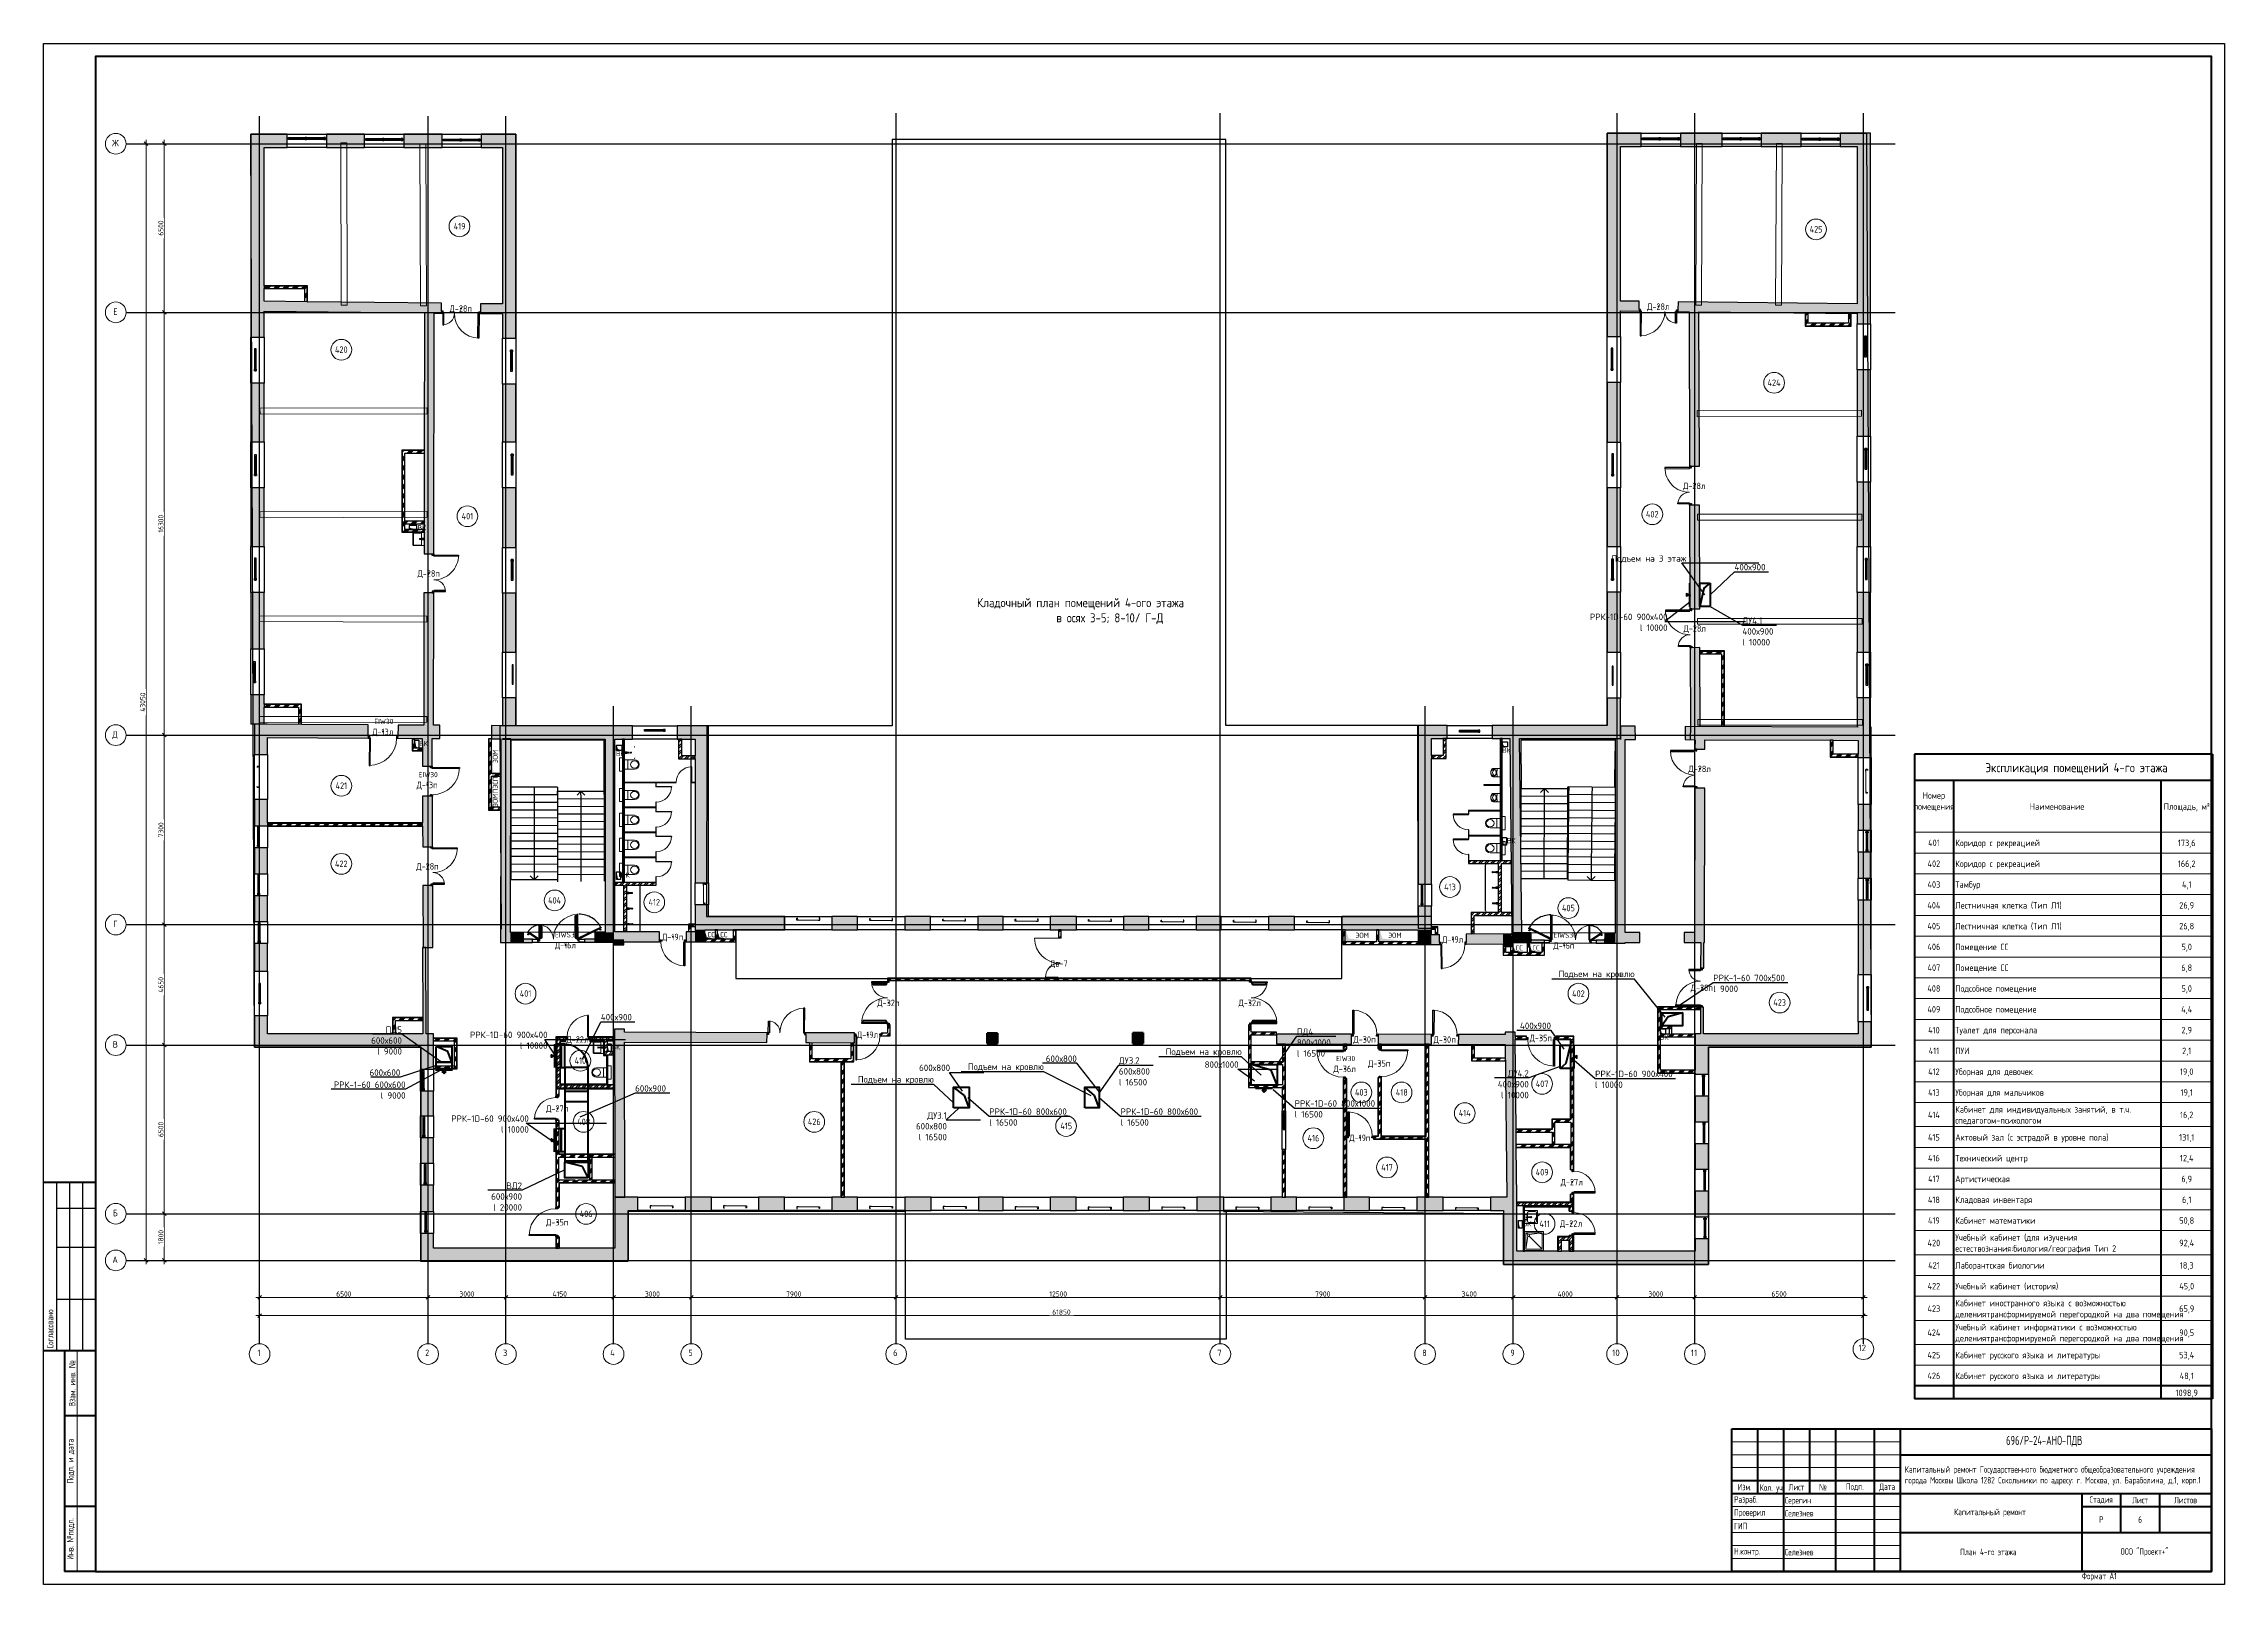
# Paper-space layout '4 этаж' of a CAD drawing. Header units: millimetres. Extents: x 30 to 871, y 21 to 615.
# The model-space entities are those that its viewports show. They can reach past a viewport. Long polylines and large blocks are cut down to what shows.
import ezdxf
from ezdxf import colors
from ezdxf.entities.mleader import LeaderData, LeaderLine
from ezdxf.enums import TextEntityAlignment as Align
from ezdxf.math import Vec2, Vec3

# ---------------------------------------------------------------- set-up
doc = ezdxf.new("R2010")
doc.units = ezdxf.units.MM
for name, pattern in [('ADSK_Линия сетки', [25, 20, -2.5, 0, -2.5]), ('ADSK_Сверху', [4.5, 3, -1.5]), ('ADSK_Снесено', [4.5, 3, -1.5]), ('ADSK_Штриховая_ш2 п1', [3, 2, -1])]:
    doc.linetypes.add(name, pattern=pattern)
for name, color, linetype, lineweight, true_color in [('_ Окна', 5, 'Continuous', 30, 0x0000ff), ('Линии', 7, 'Continuous', 9, 0x00a600), ('Обобщенные модели', 5, 'Continuous', 18, 0x0000ff), ('Стены внутренние', 5, 'Continuous', 18, 0x0000ff), ('Стены наружные', 1, 'ADSK_Снесено', 18, 0xff0000), ('Стены штриховка', 5, 'Continuous', 18, 0x0000ff)]:
    doc.layers.add(name, color=color, linetype=linetype, lineweight=lineweight, true_color=true_color)
for name, color, linetype, lineweight in [('Аннотация', 7, 'Continuous', 9), ('Вытяжка', 5, 'Continuous', 60), ('Графика', 7, 'Continuous', 20), ('Двери', 251, 'Continuous', 18), ('ДУ', 5, 'Continuous', 50), ('Каркас', 7, 'Continuous', 18), ('Лестницы', 7, 'Continuous', 18), ('Марки дверей', 7, 'Continuous', 20), ('Марки помещений', 7, 'Continuous', 20), ('Несущие колонны', 7, 'Continuous', 18), ('Окна', 251, 'Continuous', 18), ('Оси', 7, 'Continuous', 9), ('ПОДПОР', 1, 'Continuous', 50), ('Поручни', 7, 'Continuous', 9), ('Сантехника', 251, 'Continuous', 18), ('Стрелки вверх', 7, 'Continuous', 18), ('Узлы', 7, 'Continuous', 18), ('Формат - Толстая линия', 7, 'Continuous', 50)]:
    doc.layers.add(name, color=color, linetype=linetype, lineweight=lineweight)
doc.layers.add('Формат - Тонкая линия', color=250, linetype='Continuous')
doc.styles.add('GOST Common_1', font='GOST Common_0.ttf', dxfattribs={"width": 0.9, "height": 200})
doc.styles.add('GOST Common_2', font='GOST Common_0.ttf', dxfattribs={"width": 0.9, "height": 250})
doc.styles.add('GOST Common_8', font='GOST Common_0.ttf', dxfattribs={"width": 0.9, "height": 3.5})
doc.styles.add('GOST Common_9', font='GOST Common_0.ttf', dxfattribs={"width": 0.9, "height": 2.5})
doc.styles.add('ISOCPEUR', font='isocpeur.ttf', dxfattribs={"height": 250})
doc.styles.add('TRAJECTORY_TEXT_AN', font='simplex.shx', dxfattribs={"width": 0.65, "height": 2.5})
doc.styles.add('TRAJECTORY_TEXT_STYLE', font='simplex.shx', dxfattribs={"width": 0.65})
doc.dimstyles.new('ADSK_Основной_2_5_мм', dxfattribs={"dimscale": 304.8, "dimtxt": 251.428749, "dimasz": 0.463911, "dimexe": 0.492126, "dimexo": 0.492126, "dimgap": 0.098425, "dimtad": 1, "dimdec": 1, "dimrnd": 0.1, "dimdsep": 46, "dimtxsty": 'GOST Common_1', "dimblk1": 'OBLIQUE', "dimblk2": 'OBLIQUE', "dimsah": 1, "dimcen": 0.09, "dimdle": 0.492126, "dimazin": 2, "dimtfac": 1, "dimtdec": 4, "dimtix": 1, "dimtmove": 0, "dimatfit": 3, "dimfxl": 1, "dimtvp": 1, "dimtfill": 1, "dimtolj": 1, "dimtzin": 0, "dimlwd": 20, "dimlwe": 20, "dimarcsym": 2})
pattern_1 = [(45, (322754.53, 150), (-179.6051, 179.6051), []), (45, (322818.03, 150), (0, 359.2102), []), (45, (322691.03, 150), (0, 359.2102), [])]
pattern_2 = [(45, (322754.53, 150), (-117.8655, 117.8655), []), (45, (322833.11, 150), (-117.8655, 117.8655), [])]
pattern_3 = [(45, (322754.535, 150), (-35.35534, 35.35534), []), (135, (322754.535, 150), (-35.35534, -35.35534), [])]
pattern_4 = [(45, (322754.53, 150), (-70.71068, 70.71068), [])]

psp = doc.layouts.new('4 этаж')

msp = doc.modelspace()

# ---------------------------------------------------------------- texts
at = {"lineweight": 25, "char_height": 250, "attachment_point": 1, "style": 'ISOCPEUR'}
for s, insert, width in [('\\fGOST Common|b0|i0|c204|p34|;\\W.9;Ж', (311122.13694, 43659.3752), 389.620125), ('\\fGOST Common|b0|i0|c204|p34|;\\W.9;Е', (311169.83694, 37159.3752), 274.177125), ('\\fGOST Common|b0|i0|c204|p34|;\\W.9;Д', (311140.13694, 20859.3752), 346.329), ('\\fGOST Common|b0|i0|c204|p34|;\\W.9;Г', (311169.83694, 13559.3752), 274.177125), ('\\fGOST Common|b0|i0|c204|p34|;\\W.9;В', (311154.98694, 8909.3752), 310.2530625), ('\\fGOST Common|b0|i0|c204|p34|;\\W.9;Б', (311154.98694, 2409.3752), 310.2530625), ('\\fGOST Common|b0|i0|c204|p34|;\\W.9;А', (311140.13694, 609.3752), 346.329), ('\\fGOST Common|b0|i0|c204|p34|;\\W.9;1', (316736.21427, -2980.85029), 187.594875), ('\\fGOST Common|b0|i0|c204|p34|;\\W.9;2', (323200.66427, -2980.85029), 274.177125), ('\\fGOST Common|b0|i0|c204|p34|;\\W.9;3', (326203.36427, -2980.85029), 266.9619375), ('\\fGOST Common|b0|i0|c204|p34|;\\W.9;4', (330335.81427, -2980.85029), 310.2530625), ('\\fGOST Common|b0|i0|c204|p34|;\\W.9;5', (333350.66427, -2980.85029), 274.177125), ('\\fGOST Common|b0|i0|c204|p34|;\\W.9;6', (341250.66427, -2980.85029), 274.177125), ('\\fGOST Common|b0|i0|c204|p34|;\\W.9;7', (353750.66427, -2980.85029), 274.177125), ('\\fGOST Common|b0|i0|c204|p34|;\\W.9;8', (361650.66427, -2980.85029), 274.177125), ('\\fGOST Common|b0|i0|c204|p34|;\\W.9;9', (365050.66427, -2980.85029), 274.177125), ('10', (368973.26427, -2980.85029), 461.772), ('11', (372008.81427, -2980.85029), 375.18975), ('12', (378473.26427, -2790.0477), 461.772)]:
    msp.add_mtext(s, dxfattribs=dict(at, insert=insert, width=width))
at = {"layer": 'Аннотация', "color": 251, "lineweight": 25, "true_color": 0x636466, "attachment_point": 1}
for s, insert, char_height, width, style in [('ВК', (322905.73596, 28805.06341), 200, 360.759375, 'GOST Common_1'), ('Кладочный план помещений 4-ого этажа \\P                в осях 3-5; 8-10/ Г-Д', (344482.31797, 25989.45164), 350, 10143.7627089, 'GOST Common_2'), ('ВК', (322973.18407, 20487.64707), 200, 360.759375, 'GOST Common_1'), ('ВК', (364733.16972, 20228.53023), 200, 360.759375, 'GOST Common_1'), ('ВК', (330559.19459, 20099.33959), 200, 360.759375, 'GOST Common_1'), ('ВК', (364914.08323, 16739.45087), 200, 360.759375, 'GOST Common_1'), ('ВК', (330747.4308, 15412.97557), 200, 360.759375, 'GOST Common_1'), ('СС', (334093.25083, 13117.47969), 200, 317.46825, 'GOST Common_1'), ('СС', (334581.16894, 13117.47969), 200, 317.46825, 'GOST Common_1'), ('ЭОМ', (359080.45902, 13091.87434), 200, 555.5694375, 'GOST Common_1'), ('ЭОМ', (360340.45902, 13091.87434), 200, 555.5694375, 'GOST Common_1'), ('СС', (365253.5066, 12605.0826), 200, 317.46825, 'GOST Common_1'), ('СС', (365902.8951, 12605.0826), 200, 317.46825, 'GOST Common_1'), ('ВК', (330392.8472, 8781.48214), 200, 360.759375, 'GOST Common_1'), ('ВК', (370811.69459, 9160.37787), 200, 360.759375, 'GOST Common_1'), ('ВК', (365523.3929, 1972.3308), 200, 360.759375, 'GOST Common_1')]:
    msp.add_mtext(s, dxfattribs=dict(at, insert=insert, char_height=char_height, width=width, style=style))
at = {"layer": 'Аннотация', "color": 251, "lineweight": 25, "true_color": 0x636466, "char_height": 200, "attachment_point": 1, "rotation": 90, "style": 'GOST Common_1'}
for s, insert, width in [('ЭОМ', (325804.74363, 19630.88048), 555.5694375), ('ПЭСПЗ', (325804.74363, 18459.34231), 858.6073125), ('ЭОМ', (325804.74363, 17935.46731), 555.5694375)]:
    msp.add_mtext(s, dxfattribs=dict(at, insert=insert, width=width))
at = {"layer": 'Графика', "line_spacing_factor": 1.022761}
for s, insert, char_height, width, attachment_point, style in [('Экспликация помещений 4-го этажа', (386883.93102, 19628.61515), 350, 8485.1251732, 2, 'GOST Common_8'), ('Номер\\Pпомещения', (381383.51059, 18507.01198), 250, 1418.0252413, 2, 'GOST Common_9'), ('Наименование', (386133.51059, 18080.86156), 250, 2353.3184855, 2, 'GOST Common_9'), ('Площадь, м\\fGOST Common|b0|i0|c238|p34|;\\W.9;²', (391133.51059, 18080.86156), 250, 2009.3719376, 2, 'GOST Common_9'), ('401', (381383.51059, 16677.64038), 250, 537.0393467, 2, 'GOST Common_9'), ('Коридор с рекреацией', (382208.51059, 16677.64038), 250, 3611.4387528, 1, 'GOST Common_9'), ('173,6', (391133.51059, 16677.64038), 250, 790.4736451, 2, 'GOST Common_9'), ('402', (381383.51059, 15875.7997), 250, 588.3296214, 2, 'GOST Common_9'), ('Коридор с рекреацией', (382208.51059, 15875.7997), 250, 3611.4387528, 1, 'GOST Common_9'), ('166,2', (391133.51059, 15875.7997), 250, 790.4736451, 2, 'GOST Common_9'), ('403', (381383.51059, 15073.95903), 250, 588.3296214, 2, 'GOST Common_9'), ('Лестничная клетка (Тип Л1)', (382208.51059, 14272.11835), 250, 4595.0051967, 1, 'GOST Common_9'), ('Тамбур', (382208.51059, 15073.95903), 250, 1203.8129176, 1, 'GOST Common_9'), ('4,1', (391133.51059, 15073.95903), 250, 443.5100223, 2, 'GOST Common_9'), ('404', (381383.51059, 14272.11835), 250, 615.4832962, 2, 'GOST Common_9'), ('405', (381383.51059, 13470.27767), 250, 588.3296214, 2, 'GOST Common_9'), ('Лестничная клетка (Тип Л1)', (382208.51059, 13470.27767), 250, 4595.0051967, 1, 'GOST Common_9'), ('26,8', (391133.51059, 13470.27767), 250, 654.705271, 2, 'GOST Common_9'), ('26,9', (391133.51059, 14272.11835), 250, 654.705271, 2, 'GOST Common_9'), ('406', (381383.51059, 12668.437), 250, 588.3296214, 2, 'GOST Common_9'), ('Помещение СС', (382208.51059, 12668.437), 250, 2286.9428359, 1, 'GOST Common_9'), ('5,0', (391133.51059, 12668.437), 250, 467.6466221, 2, 'GOST Common_9'), ('407', (381383.51059, 11866.59632), 250, 588.3296214, 2, 'GOST Common_9'), ('Помещение СС', (382208.51059, 11866.59632), 250, 2286.9428359, 1, 'GOST Common_9'), ('6,8', (391133.51059, 11866.59632), 250, 467.6466221, 2, 'GOST Common_9'), ('408', (381383.51059, 11064.75565), 250, 588.3296214, 2, 'GOST Common_9'), ('Подсобное помещение', (382208.51059, 11064.75565), 250, 3572.216778, 1, 'GOST Common_9'), ('5,0', (391133.51059, 11064.75565), 250, 467.6466221, 2, 'GOST Common_9'), ('409', (381383.51059, 10262.91497), 250, 588.3296214, 2, 'GOST Common_9'), ('Подсобное помещение', (382208.51059, 10262.91497), 250, 3572.216778, 1, 'GOST Common_9'), ('4,4', (391133.51059, 10262.91497), 250, 521.9539718, 2, 'GOST Common_9'), ('410', (381383.51059, 9461.0743), 250, 537.0393467, 2, 'GOST Common_9'), ('Туалет для персонала', (382208.51059, 9461.0743), 250, 3692.8997773, 1, 'GOST Common_9'), ('2,9', (391133.51059, 9461.0743), 250, 467.6466221, 2, 'GOST Common_9'), ('411', (381383.51059, 8659.23362), 250, 485.749072, 2, 'GOST Common_9'), ('ПУИ', (382208.51059, 8659.23362), 250, 642.636971, 1, 'GOST Common_9'), ('2,1', (391133.51059, 8659.23362), 250, 416.3563474, 2, 'GOST Common_9'), ('412', (381383.51059, 7857.39295), 250, 537.0393467, 2, 'GOST Common_9'), ('Уборная для девочек', (382208.51059, 7857.39295), 250, 3421.363029, 1, 'GOST Common_9'), ('19,0', (391133.51059, 7857.39295), 250, 603.4149963, 2, 'GOST Common_9'), ('413', (381383.51059, 7055.55227), 250, 537.0393467, 2, 'GOST Common_9'), ('Уборная для мальчиков', (382208.51059, 7055.55227), 250, 3849.7876763, 1, 'GOST Common_9'), ('19,1', (391133.51059, 7055.55227), 250, 552.1247216, 2, 'GOST Common_9'), ('414', (381383.51059, 6190.98151), 250, 564.1930215, 2, 'GOST Common_9'), ('Кабинет для индивидуальных занятий, в т.ч. спедагогом-психологом', (382208.51059, 6404.05672), 250, 7627.1655531, 1, 'GOST Common_9'), ('16,2', (391133.51059, 6190.98151), 250, 603.4149963, 2, 'GOST Common_9'), ('415', (381383.51059, 5326.41075), 250, 537.0393467, 2, 'GOST Common_9'), ('Актовый зал (с эстрадой в уровне пола)', (382208.51059, 5326.41075), 250, 6601.3600594, 1, 'GOST Common_9'), ('131,1', (391133.51059, 5326.41075), 250, 687.8930958, 2, 'GOST Common_9'), ('416', (381383.51059, 4524.57008), 250, 537.0393467, 2, 'GOST Common_9'), ('Технический центр', (382208.51059, 4524.57008), 250, 3170.9458055, 1, 'GOST Common_9'), ('12,4', (391133.51059, 4524.57008), 250, 630.5686711, 2, 'GOST Common_9'), ('417', (381383.51059, 3722.7294), 250, 537.0393467, 2, 'GOST Common_9'), ('Артистическая', (382208.51059, 3722.7294), 250, 2573.5649592, 1, 'GOST Common_9'), ('6,9', (391133.51059, 3722.7294), 250, 467.6466221, 2, 'GOST Common_9'), ('418', (381383.51059, 2920.88873), 250, 537.0393467, 2, 'GOST Common_9'), ('Кладовая инвентаря', (382208.51059, 2920.88873), 250, 3436.4484039, 1, 'GOST Common_9'), ('6,1', (391133.51059, 2920.88873), 250, 416.3563474, 2, 'GOST Common_9'), ('419', (381383.51059, 2119.04805), 250, 537.0393467, 2, 'GOST Common_9'), ('Кабинет математики', (382208.51059, 2119.04805), 250, 3599.3704529, 1, 'GOST Common_9'), ('50,8', (391133.51059, 2119.04805), 250, 654.705271, 2, 'GOST Common_9'), ('420', (381383.51059, 1254.47729), 250, 588.3296214, 2, 'GOST Common_9'), ('Учебный кабинет (для изучения естествознания:биология/география Тип 2', (382208.51059, 1467.5525), 250, 8058.6072754, 1, 'GOST Common_9'), ('92,4', (391133.51059, 1254.47729), 250, 681.8589458, 2, 'GOST Common_9'), ('421', (381383.51059, 389.90653), 250, 537.0393467, 2, 'GOST Common_9'), ('Лаборантская биологии', (382208.51059, 389.90653), 250, 3973.4877506, 1, 'GOST Common_9'), ('18,3', (391133.51059, 389.90653), 250, 603.4149963, 2, 'GOST Common_9'), ('422', (381383.51059, -411.93415), 250, 588.3296214, 2, 'GOST Common_9'), ('Учебный кабинет (история)', (382208.51059, -411.93415), 250, 4498.4587973, 1, 'GOST Common_9'), ('45,0', (391133.51059, -411.93415), 250, 681.8589458, 2, 'GOST Common_9'), ('423', (381383.51059, -1276.50491), 250, 588.3296214, 2, 'GOST Common_9'), ('Кабинет иностранного языка с возможностью делениятрансформируемой перегородкой на два помещения', (382208.51059, -1063.42969), 250, 9024.0712695, 1, 'GOST Common_9'), ('65,9', (391133.51059, -1276.50491), 250, 654.705271, 2, 'GOST Common_9'), ('424', (381383.51059, -2203.80575), 250, 615.4832962, 2, 'GOST Common_9'), ('Учебный кабинет информатики с возможностью делениятрансформируемой перегородкой на два помещения', (382208.51059, -1990.73054), 250, 9301.6421678, 1, 'GOST Common_9'), ('90,5', (391133.51059, -2203.80575), 250, 654.705271, 2, 'GOST Common_9'), ('425', (381383.51059, -3068.37651), 250, 588.3296214, 2, 'GOST Common_9'), ('Кабинет русского языка и литературы', (382208.51059, -3068.37651), 250, 6438.4380104, 1, 'GOST Common_9'), ('53,4', (391133.51059, -3068.37651), 250, 681.8589458, 2, 'GOST Common_9'), ('426', (381383.51059, -3870.21719), 250, 588.3296214, 2, 'GOST Common_9'), ('Кабинет русского языка и литературы', (382208.51059, -3870.21719), 250, 6438.4380104, 1, 'GOST Common_9'), ('48,1', (391133.51059, -3870.21719), 250, 630.5686711, 2, 'GOST Common_9'), ('1098,9', (391133.51059, -4521.71273), 250, 977.532294, 2, 'GOST Common_9')]:
    msp.add_mtext(s, dxfattribs=dict(at, insert=insert, char_height=char_height, width=width, attachment_point=attachment_point, style=style))
at = {"layer": 'Марки дверей', "color": 251, "lineweight": 25, "true_color": 0x636466, "attachment_point": 1}
for s, insert, char_height, width, style in [('\\fGOST Common|b0|i0|c204|p34|;\\W.9;Д', (324143.56651, 37276.65914), 250, 245.316375, 'GOST Common_2'), ('-28', (324345.97276, 37276.65914), 250, 584.4301875, 'GOST Common_2'), ('\\fGOST Common|b0|i0|c204|p34|;\\W.9;п', (324828.17588, 37276.65914), 250, 194.8100625, 'GOST Common_2'), ('\\fGOST Common|b0|i0|c204|p34|;\\W.9;Д', (370324.20808, 37352.79963), 250, 245.316375, 'GOST Common_2'), ('-28', (370526.61433, 37352.79963), 250, 584.4301875, 'GOST Common_2'), ('\\fGOST Common|b0|i0|c204|p34|;\\W.9;л', (371008.81746, 37352.79963), 250, 194.8100625, 'GOST Common_2'), ('\\fGOST Common|b0|i0|c204|p34|;\\W.9;Д', (371711.82344, 30441.18161), 250, 245.316375, 'GOST Common_2'), ('-28', (371914.22969, 30441.18161), 250, 584.4301875, 'GOST Common_2'), ('\\fGOST Common|b0|i0|c204|p34|;\\W.9;л', (372396.43282, 30441.18161), 250, 194.8100625, 'GOST Common_2'), ('\\fGOST Common|b0|i0|c204|p34|;\\W.9;Д', (322905.73157, 27062.93743), 250, 245.316375, 'GOST Common_2'), ('-28', (323108.13782, 27062.93743), 250, 584.4301875, 'GOST Common_2'), ('\\fGOST Common|b0|i0|c204|p34|;\\W.9;п', (323590.34095, 27062.93743), 250, 194.8100625, 'GOST Common_2'), ('\\fGOST Common|b0|i0|c204|p34|;\\W.9;Д', (371729.18368, 24946.72674), 250, 245.316375, 'GOST Common_2'), ('-28', (371931.58993, 24946.72674), 250, 584.4301875, 'GOST Common_2'), ('\\fGOST Common|b0|i0|c204|p34|;\\W.9;л', (372413.79305, 24946.72674), 250, 194.8100625, 'GOST Common_2'), ('EIW30', (321238.3003, 21336.62975), 200, 779.24025, 'GOST Common_1'), ('\\fGOST Common|b0|i0|c204|p34|;\\W.9;Д', (321160.9003, 20961.22884), 250, 245.316375, 'GOST Common_2'), ('-13', (321363.30655, 20961.22884), 250, 526.7086875, 'GOST Common_2'), ('\\fGOST Common|b0|i0|c204|p34|;\\W.9;л', (321797.88467, 20961.22884), 250, 194.8100625, 'GOST Common_2'), ('\\fGOST Common|b0|i0|c204|p34|;\\W.9;Д', (371918.71965, 19531.01639), 250, 245.316375, 'GOST Common_2'), ('-28', (372121.1259, 19531.01639), 250, 584.4301875, 'GOST Common_2'), ('\\fGOST Common|b0|i0|c204|p34|;\\W.9;л', (372603.32903, 19531.01639), 250, 194.8100625, 'GOST Common_2'), ('\\fGOST Common|b0|i0|c204|p34|;\\W.9;Д', (322870.99987, 18910.50768), 250, 245.316375, 'GOST Common_2'), ('EIW30', (322948.39987, 19285.90859), 200, 779.24025, 'GOST Common_1'), ('-13', (323073.40612, 18910.50768), 250, 526.7086875, 'GOST Common_2'), ('\\fGOST Common|b0|i0|c204|p34|;\\W.9;п', (323507.98425, 18910.50768), 250, 194.8100625, 'GOST Common_2'), ('\\fGOST Common|b0|i0|c204|p34|;\\W.9;Д', (322860.18723, 15773.3308), 250, 245.316375, 'GOST Common_2'), ('-28', (323062.59348, 15773.3308), 250, 584.4301875, 'GOST Common_2'), ('\\fGOST Common|b0|i0|c204|p34|;\\W.9;п', (323544.79661, 15773.3308), 250, 194.8100625, 'GOST Common_2'), ('\\fGOST Common|b0|i0|c204|p34|;\\W.9;Д', (328202.73408, 12735.15447), 250, 245.316375, 'GOST Common_2'), ('EIWS30', (328205.43408, 13110.55538), 200, 959.6199375, 'GOST Common_1'), ('-16', (328405.14033, 12735.15447), 250, 526.7086875, 'GOST Common_2'), ('\\fGOST Common|b0|i0|c204|p34|;\\W.9;л', (328839.71845, 12735.15447), 250, 194.8100625, 'GOST Common_2'), ('\\fGOST Common|b0|i0|c204|p34|;\\W.9;Д', (332336.56985, 13050.85651), 250, 245.316375, 'GOST Common_2'), ('-19', (332538.9761, 13050.85651), 250, 526.7086875, 'GOST Common_2'), ('\\fGOST Common|b0|i0|c204|p34|;\\W.9;п', (332973.55422, 13050.85651), 250, 194.8100625, 'GOST Common_2'), ('\\fGOST Common|b0|i0|c204|p34|;\\W.9;Д', (362418.14992, 12953.7541), 250, 245.316375, 'GOST Common_2'), ('-19', (362620.55617, 12953.7541), 250, 526.7086875, 'GOST Common_2'), ('\\fGOST Common|b0|i0|c204|p34|;\\W.9;л', (363055.1343, 12953.7541), 250, 194.8100625, 'GOST Common_2'), ('\\fGOST Common|b0|i0|c204|p34|;\\W.9;Д', (366710.10296, 12720.93403), 250, 245.316375, 'GOST Common_2'), ('EIWS30', (366712.80296, 13096.33494), 200, 959.6199375, 'GOST Common_1'), ('-16', (366912.50921, 12720.93403), 250, 526.7086875, 'GOST Common_2'), ('\\fGOST Common|b0|i0|c204|p34|;\\W.9;п', (367347.08733, 12720.93403), 250, 194.8100625, 'GOST Common_2'), ('Дв', (347296.52678, 12031.55122), 250, 440.1264375, 'GOST Common_2'), ('-7', (347659.6674, 12031.55122), 250, 389.620125, 'GOST Common_2'), ('\\fGOST Common|b0|i0|c204|p34|;\\W.9;Д', (372004.70231, 11091.59459), 250, 245.316375, 'GOST Common_2'), ('-28', (372207.10856, 11091.59459), 250, 584.4301875, 'GOST Common_2'), ('\\fGOST Common|b0|i0|c204|p34|;\\W.9;п', (372689.31169, 11091.59459), 250, 194.8100625, 'GOST Common_2'), ('\\fGOST Common|b0|i0|c204|p34|;\\W.9;Д', (340637.61566, 10509.55122), 250, 245.316375, 'GOST Common_2'), ('-32', (340840.02191, 10509.55122), 250, 584.4301875, 'GOST Common_2'), ('\\fGOST Common|b0|i0|c204|p34|;\\W.9;п', (341322.22503, 10509.55122), 250, 194.8100625, 'GOST Common_2'), ('\\fGOST Common|b0|i0|c204|p34|;\\W.9;Д', (354566.24364, 10509.55122), 250, 245.316375, 'GOST Common_2'), ('-32', (354768.64989, 10509.55122), 250, 584.4301875, 'GOST Common_2'), ('\\fGOST Common|b0|i0|c204|p34|;\\W.9;л', (355250.85302, 10509.55122), 250, 194.8100625, 'GOST Common_2'), ('\\fGOST Common|b0|i0|c204|p34|;\\W.9;Д', (339854.41847, 9282.03951), 250, 245.316375, 'GOST Common_2'), ('-19', (340056.82472, 9282.03951), 250, 526.7086875, 'GOST Common_2'), ('\\fGOST Common|b0|i0|c204|p34|;\\W.9;Д', (328648.8677, 9097.40921), 250, 245.316375, 'GOST Common_2'), ('-22', (328851.27395, 9097.40921), 250, 584.4301875, 'GOST Common_2'), ('\\fGOST Common|b0|i0|c204|p34|;\\W.9;л', (329333.47707, 9097.40921), 250, 194.8100625, 'GOST Common_2'), ('\\fGOST Common|b0|i0|c204|p34|;\\W.9;л', (340491.40285, 9282.03951), 250, 194.8100625, 'GOST Common_2'), ('\\fGOST Common|b0|i0|c204|p34|;\\W.9;Д', (358998.82654, 9102.80762), 250, 245.316375, 'GOST Common_2'), ('-30', (359201.23279, 9102.80762), 250, 584.4301875, 'GOST Common_2'), ('\\fGOST Common|b0|i0|c204|p34|;\\W.9;п', (359683.43592, 9102.80762), 250, 194.8100625, 'GOST Common_2'), ('\\fGOST Common|b0|i0|c204|p34|;\\W.9;Д', (362089.04628, 9094.63925), 250, 245.316375, 'GOST Common_2'), ('-30', (362291.45253, 9094.63925), 250, 584.4301875, 'GOST Common_2'), ('\\fGOST Common|b0|i0|c204|p34|;\\W.9;п', (362773.65566, 9094.63925), 250, 194.8100625, 'GOST Common_2'), ('\\fGOST Common|b0|i0|c204|p34|;\\W.9;Д', (365795.05031, 9155.93018), 250, 245.316375, 'GOST Common_2'), ('-35', (365997.45656, 9155.93018), 250, 584.4301875, 'GOST Common_2'), ('\\fGOST Common|b0|i0|c204|p34|;\\W.9;п', (366479.65968, 9155.93018), 250, 194.8100625, 'GOST Common_2'), ('\\fGOST Common|b0|i0|c204|p34|;\\W.9;Д', (358228.42654, 7964.61747), 250, 245.316375, 'GOST Common_2'), ('EIW30', (358329.67654, 8340.01838), 200, 779.24025, 'GOST Common_1'), ('-36', (358430.83279, 7964.61747), 250, 584.4301875, 'GOST Common_2'), ('\\fGOST Common|b0|i0|c204|p34|;\\W.9;л', (358913.03592, 7964.61747), 250, 194.8100625, 'GOST Common_2'), ('\\fGOST Common|b0|i0|c204|p34|;\\W.9;Д', (359563.32252, 8176.44699), 250, 245.316375, 'GOST Common_2'), ('-35', (359765.72877, 8176.44699), 250, 584.4301875, 'GOST Common_2'), ('\\fGOST Common|b0|i0|c204|p34|;\\W.9;п', (360247.93189, 8176.44699), 250, 194.8100625, 'GOST Common_2'), ('\\fGOST Common|b0|i0|c204|p34|;\\W.9;Д', (327865.08105, 6435.40921), 250, 245.316375, 'GOST Common_2'), ('-27', (328067.4873, 6435.40921), 250, 584.4301875, 'GOST Common_2'), ('\\fGOST Common|b0|i0|c204|p34|;\\W.9;п', (328549.69042, 6435.40921), 250, 194.8100625, 'GOST Common_2'), ('\\fGOST Common|b0|i0|c204|p34|;\\W.9;Д', (358840.17252, 5307.03951), 250, 245.316375, 'GOST Common_2'), ('-19', (359042.57877, 5307.03951), 250, 526.7086875, 'GOST Common_2'), ('\\fGOST Common|b0|i0|c204|p34|;\\W.9;п', (359477.15689, 5307.03951), 250, 194.8100625, 'GOST Common_2'), ('\\fGOST Common|b0|i0|c204|p34|;\\W.9;Д', (366990.05031, 3598.80138), 250, 245.316375, 'GOST Common_2'), ('-27', (367192.45656, 3598.80138), 250, 584.4301875, 'GOST Common_2'), ('\\fGOST Common|b0|i0|c204|p34|;\\W.9;л', (367674.65968, 3598.80138), 250, 194.8100625, 'GOST Common_2'), ('\\fGOST Common|b0|i0|c204|p34|;\\W.9;Д', (327863.58105, 2053.40921), 250, 245.316375, 'GOST Common_2'), ('-35', (328065.9873, 2053.40921), 250, 584.4301875, 'GOST Common_2'), ('\\fGOST Common|b0|i0|c204|p34|;\\W.9;п', (328548.19042, 2053.40921), 250, 194.8100625, 'GOST Common_2'), ('\\fGOST Common|b0|i0|c204|p34|;\\W.9;Д', (366962.05031, 2000.30138), 250, 245.316375, 'GOST Common_2'), ('-22', (367164.45656, 2000.30138), 250, 584.4301875, 'GOST Common_2'), ('\\fGOST Common|b0|i0|c204|p34|;\\W.9;л', (367646.65968, 2000.30138), 250, 194.8100625, 'GOST Common_2')]:
    msp.add_mtext(s, dxfattribs=dict(at, insert=insert, char_height=char_height, width=width, style=style))
at = {"layer": 'Марки помещений', "color": 251, "lineweight": 25, "true_color": 0x636466, "char_height": 250, "attachment_point": 1, "style": 'GOST Common_2'}
for s, insert, width in [('419', (324302.94386, 40451.2155), 548.35425), ('425', (376593.13115, 40333.75296), 606.07575), ('420', (319723.28246, 35693.66903), 606.07575), ('424', (374968.44195, 34419.56498), 627.7213125), ('401', (324608.06443, 29274.74286), 548.35425), ('402', (370279.54435, 29350.18232), 606.07575), ('421', (319747.13246, 18883.52801), 548.35425), ('422', (319723.28246, 15872.92701), 606.07575), ('404', (327940.69513, 14463.05942), 627.7213125), ('412', (331814.87119, 14390.50934), 548.35425), ('413', (362499.11234, 14979.52912), 548.35425), ('405', (367041.72419, 14167.49706), 606.07575), ('401', (326850.11684, 10868.52321), 548.35425), ('402', (367432.21473, 10868.52321), 606.07575), ('423', (375189.7423, 10524.25289), 606.07575), ('410', (328964.55976, 8282.89113), 548.35425), ('403', (359058.48342, 7061.76439), 606.07575), ('418', (360634.59253, 7061.76439), 548.35425), ('407', (366029.80258, 7389.90421), 606.07575), ('408', (329064.12236, 5925.54457), 606.07575), ('426', (337958.83851, 5925.54457), 606.07575), ('414', (363062.2636, 6261.76439), 569.9998125), ('415', (347695.22722, 5765.75011), 548.35425), ('416', (357230.76244, 5295.94891), 548.35425), ('417', (360070.90093, 4168.56569), 548.35425), ('409', (366029.80258, 3980.77717), 606.07575), ('406', (329161.19191, 2377.15545), 606.07575), ('411', (366169.74169, 1994.55256), 490.63275)]:
    msp.add_mtext(s, dxfattribs=dict(at, insert=insert, width=width))

# ---------------------------------------------------------------- blocks, each defined once
blk = doc.blocks.new('Форма 3 ГОСТ 21.1101-2013')
at = {"lineweight": 50}
blk.add_lwpolyline([(0, 55), (185, 55), (185, 0), (0, 0)], close=True, dxfattribs=at)
for points in [[(10, 55), (10, 30)], [(20, 55), (20, 0)], [(30, 55), (30, 30)], [(40, 55), (40, 0)], [(55, 55), (55, 0)], [(65, 55), (65, 0)], [(65, 45), (185, 45)], [(0, 35), (65, 35)], [(0, 30), (65, 30)], [(65, 30), (185, 30)], [(135, 30), (135, 0)], [(150, 30), (150, 15)], [(165, 30), (165, 15)], [(135, 25), (185, 25)], [(65, 15), (185, 15)]]:
    blk.add_lwpolyline(points, dxfattribs=at)
for points in [[(0, 50), (65, 50)], [(0, 45), (65, 45)], [(0, 40), (65, 40)], [(0, 25), (65, 25)], [(0, 20), (65, 20)], [(0, 15), (65, 15)], [(0, 10), (65, 10)], [(0, 5), (65, 5)]]:
    blk.add_lwpolyline(points)
at = {"lineweight": 25, "char_height": 2.5, "attachment_point": 5, "style": 'TRAJECTORY_TEXT_STYLE'}
for s, insert, width in [('Изм.', (5, 32.5), 10), ('Лист', (25, 32.5), 10), ('{\\fArial|b0|i0|c0|p34;\\T0.9;№ }', (35, 32.5), 10), ('Подп.', (47.5, 32.5), 15), ('Дата', (60, 32.38), 10), ('Кол. уч', (15.27, 31.99), 10), ('Стадия', (142.5, 27.5), 15), ('Лист', (157.5, 27.5), 15), ('Листов', (175, 27.5), 20)]:
    blk.add_mtext(s, dxfattribs=dict(at, insert=insert, width=width))
blk = doc.blocks.new('Штамп согласования')
at = {"color": 0, "linetype": 'ByBlock', "lineweight": -2, "ltscale": 100}
blk.add_lwpolyline([(-20, 65), (-20, 0)], dxfattribs=at)
at = {"layer": 'Формат - Толстая линия', "ltscale": 100}
blk.add_lwpolyline([(-20, 65), (0, 65), (0, 0), (-20, 0)], dxfattribs=at)
at = {"layer": 'Формат - Тонкая линия', "ltscale": 100}
for points in [[(-15, 65), (-15, 0)], [(-10, 65), (-10, 0)], [(-5, 65), (-5, 0)], [(-15, 55), (0, 55)], [(-15, 40), (0, 40)], [(-15, 20), (0, 20)]]:
    blk.add_lwpolyline(points, dxfattribs=at)
at = {"color": 0, "linetype": 'ByBlock', "lineweight": -2, "ltscale": 100, "insert": (-17.5, 1), "char_height": 2.5, "width": 65, "attachment_point": 4, "rotation": 90, "style": 'TRAJECTORY_TEXT_AN'}
blk.add_mtext('Согласовано', dxfattribs=at)
blk = doc.blocks.new('*U3174')
at = {"lineweight": 50}
for p, q in [((-833, 90), (-833, 5)), ((-821, 65), (-833, 65)), ((-821, 30), (-833, 30)), ((-821, 5), (-833, 5))]:
    blk.add_line(p, q, dxfattribs=at)
for p, q in [((-828, 90), (-828, 5)), ((-55, 35), (-5, 35)), ((-40, 20), (-25, 20))]:
    blk.add_line(p, q)
at = {"color": 253, "ltscale": 0.003}
blk.add_lwpolyline([(-841, 0), (0, 0), (0, 594), (-841, 594)], close=True, dxfattribs=at)
at = {"lineweight": 50}
blk.add_lwpolyline([(-821, 5), (-5, 5), (-5, 589), (-821, 589)], close=True, dxfattribs=at)
blk.add_blockref('Штамп согласования', (-821, 90))
at = {"lineweight": 40}
blk.add_blockref('Форма 3 ГОСТ 21.1101-2013', (-190, 5), dxfattribs=at)
at = {"lineweight": 25, "char_height": 2.5, "attachment_point": 5, "rotation": 90, "style": 'TRAJECTORY_TEXT_STYLE'}
for s, insert, width in [('Взам. инв. {\\fArial|b0|i0|c0|p34;№}', (-830, 77.5), 25), ('Подп. и дата', (-830.5, 47.5), 35), ('Инв. №подл.', (-830.5, 17.5), 25)]:
    blk.add_mtext(s, dxfattribs=dict(at, insert=insert, width=width))
at = {"lineweight": 15, "char_height": 2.5, "width": 73.5055, "attachment_point": 1, "style": 'TRAJECTORY_TEXT_STYLE'}
for s, insert in [('Разраб.', (-189.08, 34)), ('Проверил', (-189.08, 29)), ('ГИП', (-189.08, 23.72)), ('Н.контр.', (-189.08, 14))]:
    blk.add_mtext(s, dxfattribs=dict(at, insert=insert))
at = {"style": 'TRAJECTORY_TEXT_STYLE', "width": 0.65}
for tag, height, p in [('ШИФР', 3.5, (-65.22, 55.26)), ('ПРОЕКТ', 2.5, (-64.59, 41.83))]:
    blk.add_attdef(tag, text='', height=height, dxfattribs=at).set_placement(p, align=Align.MIDDLE_CENTER)
for tag, p in [('РАЗРАБОТАЛ', (-169.55, 31.18)), ('ПРОВЕРИЛ', (-169.55, 26.18)), ('ГИП', (-169.64, 21.09)), ('Н.КОНТР', (-169.55, 11.18))]:
    blk.add_attdef(tag, p, '', height=2.5, dxfattribs=at)
for tag, p, height, flags in [('ДАТА', (-134.86, 31.1), 2, 2), ('ДАТА', (-134.86, 26.1), 2, 2), ('ДАТА', (-134.86, 21.1), 2, 2), ('ДАТА', (-134.86, 11.1), 2, 2), ('ФОРМАТ_ЛИСТА', (-55, 1.96), 2.5, 12)]:
    blk.add_attdef(tag, p, '', height=height, dxfattribs=dict(at, flags=flags))
at = {"style": 'TRAJECTORY_TEXT_STYLE', "width": 0.65, "flags": 8}
for tag, p in [('ОБЪЕКТ', (-90, 27.5)), ('СТАДИЯ', (-47.5, 25)), ('ЛИСТ', (-32.5, 25)), ('ЛИСТОВ', (-15, 25)), ('ЧЕРТЕЖ', (-90, 12.5)), ('ОРГАНИЗАЦИЯ', (-30, 12.5))]:
    blk.add_attdef(tag, text='', height=2.5, dxfattribs=at).set_placement(p, align=Align.MIDDLE_CENTER)
blk = doc.blocks.new('ADSK_БалкаЖБ_Прямоугольная - 221_3х374мм-860647-04 План 4-го этажа')
at = {"layer": 'Каркас', "color": 253, "linetype": 'ADSK_Сверху', "true_color": 0xaaaaaa}
for p, q in [((-3116, 111), (-3116, -111)), ((-3116, 111), (3116, 111)), ((3116, -111), (3116, 111)), ((-3116, -111), (3116, -111))]:
    blk.add_line(p, q, dxfattribs=at)
at = {"layer": 'Каркас', "color": 253, "linetype": 'ADSK_Сверху', "true_color": 0xb2b2b2}
for p, q in [((-3116, -111), (-3116, 111)), ((3116, 111), (-3116, 111)), ((3116, 111), (3116, -111)), ((-3116, -111), (3116, -111))]:
    blk.add_line(p, q, dxfattribs=at)
blk = doc.blocks.new('ADSK_БалкаЖБ_Прямоугольная - 221_3х374мм-V1-04 План 4-го этажа')
at = {"layer": 'Каркас', "color": 253, "linetype": 'ADSK_Сверху', "true_color": 0xaaaaaa}
for p, q in [((-3116, 111), (-3116, -111)), ((-3116, 111), (3116, 111)), ((3116, -111), (3116, 111)), ((-3116, -111), (3116, -111))]:
    blk.add_line(p, q, dxfattribs=at)
at = {"layer": 'Каркас', "color": 253, "linetype": 'ADSK_Сверху', "true_color": 0xb2b2b2}
blk.add_line((-3116, -111), (-3116, -22), dxfattribs=at)
blk = doc.blocks.new('ADSK_БалкаЖБ_Прямоугольная - 241_5х432мм-861302-04 План 4-го этажа')
at = {"layer": 'Каркас', "color": 253, "linetype": 'ADSK_Сверху', "true_color": 0xaaaaaa}
for p, q in [((-3169, 121), (-3169, -121)), ((-3169, 121), (3169, 121)), ((3169, -121), (3169, 121)), ((-3169, -121), (3169, -121))]:
    blk.add_line(p, q, dxfattribs=at)
at = {"layer": 'Каркас', "color": 253, "linetype": 'ADSK_Сверху', "true_color": 0xb2b2b2}
for p, q in [((-3169, -121), (-3169, 121)), ((3169, 121), (-3169, 121)), ((3169, 121), (3169, -121)), ((-3169, -121), (3169, -121))]:
    blk.add_line(p, q, dxfattribs=at)
blk = doc.blocks.new('ADSK_БалкаЖБ_Прямоугольная - 241_5х432мм-861375-04 План 4-го этажа')
at = {"layer": 'Каркас', "color": 253, "linetype": 'ADSK_Сверху', "true_color": 0xaaaaaa}
for p, q in [((-3172, 121), (-3172, -121)), ((-3172, 121), (3172, 121)), ((3172, -121), (3172, 121)), ((-3172, -121), (3172, -121))]:
    blk.add_line(p, q, dxfattribs=at)
at = {"layer": 'Каркас', "color": 253, "linetype": 'ADSK_Сверху', "true_color": 0xb2b2b2}
for p, q in [((3172, 121), (3172, 0)), ((-3172, -121), (-3172, 0))]:
    blk.add_line(p, q, dxfattribs=at)
blk = doc.blocks.new('ADSK_БалкаЖБ_Прямоугольная - 215х453мм-861642-04 План 4-го этажа')
at = {"layer": 'Каркас', "color": 253, "linetype": 'ADSK_Сверху', "true_color": 0xaaaaaa}
for p, q in [((-3175, 107), (-3175, -108)), ((-3175, 107), (3175, 107)), ((3175, -108), (3175, 107)), ((-3175, -108), (3175, -108))]:
    blk.add_line(p, q, dxfattribs=at)
at = {"layer": 'Каркас', "color": 253, "linetype": 'ADSK_Сверху', "true_color": 0xb2b2b2}
for p, q in [((-3175, -108), (-3175, 107)), ((3175, 107), (-3175, 107)), ((3175, 107), (3175, -108)), ((-3175, -108), (3175, -108))]:
    blk.add_line(p, q, dxfattribs=at)
blk = doc.blocks.new('ADSK_БалкаЖБ_Прямоугольная - 215х453мм-861734-04 План 4-го этажа')
at = {"layer": 'Каркас', "color": 253, "linetype": 'ADSK_Сверху', "true_color": 0xaaaaaa}
for p, q in [((-3178, 107), (-3178, -108)), ((-3178, 107), (3178, 107)), ((3178, -108), (3178, 107)), ((-3178, -108), (3178, -108))]:
    blk.add_line(p, q, dxfattribs=at)
at = {"layer": 'Каркас', "color": 253, "linetype": 'ADSK_Сверху', "true_color": 0xb2b2b2}
for p, q in [((-3178, -108), (-3178, 107)), ((3178, 107), (-3178, 107)), ((3178, 107), (3178, -108)), ((-3178, -108), (3178, -108))]:
    blk.add_line(p, q, dxfattribs=at)
blk = doc.blocks.new('ADSK_БалкаЖБ_Прямоугольная - 232_5х462мм-863915-04 План 4-го этажа')
at = {"layer": 'Каркас', "color": 253, "linetype": 'ADSK_Сверху', "true_color": 0xaaaaaa}
for p, q in [((-3125, 116), (-3125, -116)), ((-3125, 116), (3125, 116)), ((3125, -116), (3125, 116)), ((-3125, -116), (3125, -116))]:
    blk.add_line(p, q, dxfattribs=at)
at = {"layer": 'Каркас', "color": 253, "linetype": 'ADSK_Сверху', "true_color": 0xb2b2b2}
for p, q in [((-3125, -116), (-3125, 116)), ((3125, 116), (-3125, 116)), ((3125, 116), (3125, -116)), ((-3125, -116), (3125, -116))]:
    blk.add_line(p, q, dxfattribs=at)
blk = doc.blocks.new('ADSK_БалкаЖБ_Прямоугольная - 232_5х462мм-864126-04 План 4-го этажа')
at = {"layer": 'Каркас', "color": 253, "linetype": 'ADSK_Сверху', "true_color": 0xaaaaaa}
for p, q in [((-3127, 116), (-3127, -116)), ((-3127, 116), (3127, 116)), ((3127, -116), (3127, 116)), ((-3127, -116), (3127, -116))]:
    blk.add_line(p, q, dxfattribs=at)
at = {"layer": 'Каркас', "color": 253, "linetype": 'ADSK_Сверху', "true_color": 0xb2b2b2}
for p, q in [((-3127, 0), (-3127, 116)), ((-3125, 116), (-3127, 116)), ((3126, -116), (3127, -116)), ((3127, 0), (3127, -116))]:
    blk.add_line(p, q, dxfattribs=at)
blk = doc.blocks.new('ADSK_БалкаЖБ_Прямоугольная - 227х478мм-864777-04 План 4-го этажа')
at = {"layer": 'Каркас', "color": 253, "linetype": 'ADSK_Сверху', "true_color": 0xaaaaaa}
for p, q in [((-3223, 113), (-3223, -114)), ((-3223, 113), (3223, 113)), ((3223, -114), (3223, 113)), ((-3223, -114), (3223, -114))]:
    blk.add_line(p, q, dxfattribs=at)
at = {"layer": 'Каркас', "color": 253, "linetype": 'ADSK_Сверху', "true_color": 0xb2b2b2}
for p, q in [((-3223, -114), (-3223, 113)), ((3223, 113), (-3223, 113)), ((3223, 113), (3223, -114)), ((-3223, -114), (3223, -114))]:
    blk.add_line(p, q, dxfattribs=at)
blk = doc.blocks.new('ADSK_БалкаЖБ_Прямоугольная - 225_2х468мм-865025-04 План 4-го этажа')
at = {"layer": 'Каркас', "color": 253, "linetype": 'ADSK_Сверху', "true_color": 0xaaaaaa}
for p, q in [((-3224, 113), (-3224, -113)), ((-3224, 113), (3224, 113)), ((3224, -113), (3224, 113)), ((-3224, -113), (3224, -113))]:
    blk.add_line(p, q, dxfattribs=at)
at = {"layer": 'Каркас', "color": 253, "linetype": 'ADSK_Сверху', "true_color": 0xb2b2b2}
for p, q in [((-3224, -113), (-3224, 113)), ((3224, 113), (-3224, 113)), ((3224, 113), (3224, -113)), ((-3224, -113), (3224, -113))]:
    blk.add_line(p, q, dxfattribs=at)
blk = doc.blocks.new('ADSK_БалкаЖБ_Прямоугольная - 225_2х481мм-865223-04 План 4-го этажа')
at = {"layer": 'Каркас', "color": 253, "linetype": 'ADSK_Сверху', "true_color": 0xaaaaaa}
for p, q in [((-3224, 113), (-3224, -113)), ((-3224, 113), (3224, 113)), ((3224, -113), (3224, 113)), ((-3224, -113), (3224, -113))]:
    blk.add_line(p, q, dxfattribs=at)
at = {"layer": 'Каркас', "color": 253, "linetype": 'ADSK_Сверху', "true_color": 0xb2b2b2}
for p, q in [((-3224, -113), (-3224, 113)), ((3224, 113), (-3224, 113)), ((3224, 113), (3224, -113)), ((-3224, -113), (3224, -113))]:
    blk.add_line(p, q, dxfattribs=at)
blk = doc.blocks.new('ADSK_БалкаЖБ_Прямоугольная - 225_2х481мм-865435-04 План 4-го этажа')
at = {"layer": 'Каркас', "color": 253, "linetype": 'ADSK_Сверху', "true_color": 0xaaaaaa}
for p, q in [((-3228, 113), (-3228, -113)), ((-3228, 113), (3228, 113)), ((3228, -113), (3228, 113)), ((-3228, -113), (3228, -113))]:
    blk.add_line(p, q, dxfattribs=at)
at = {"layer": 'Каркас', "color": 253, "linetype": 'ADSK_Сверху', "true_color": 0xb2b2b2}
for p, q in [((-3228, -113), (-3228, 113)), ((3228, 113), (-3228, 113)), ((3228, 113), (3228, -113)), ((-3228, -113), (3228, -113))]:
    blk.add_line(p, q, dxfattribs=at)
blk = doc.blocks.new('Витраж-тент со смещением вовне - 60мм 30 сдвиг-1466941-04 План 4-го этажа')
at = {"layer": '_ Окна', "color": 161, "linetype": 'ADSK_Сверху', "true_color": 0xaaaaff}
for p, q in [((-379, 25), (-379, -45)), ((-379, 25), (-349, 25)), ((-379, -45), (-379, 25)), ((379, 25), (349, 25)), ((379, -45), (379, 25)), ((379, -45), (379, 25)), ((-319, -45), (-379, -45)), ((-319, -35), (-319, -45)), ((319, -35), (319, -45)), ((319, -45), (379, -45))]:
    blk.add_line(p, q, dxfattribs=at)
at = {"layer": 'Окна', "color": 161, "linetype": 'ADSK_Сверху', "true_color": 0xaaaaff}
blk.add_line((-319, -45), (319, -45), dxfattribs=at)
blk = doc.blocks.new('Витраж-тент со смещением вовне - 60мм 30 сдвиг-1466942-04 План 4-го этажа')
at = {"layer": '_ Окна', "color": 161, "linetype": 'ADSK_Сверху', "true_color": 0xaaaaff}
for p, q in [((-440, 25), (-440, -45)), ((-440, 25), (-410, 25)), ((-440, -45), (-440, 25)), ((440, 25), (410, 25)), ((440, -45), (440, 25)), ((440, -45), (440, 25)), ((-380, -45), (-440, -45)), ((-380, -35), (-380, -45)), ((380, -35), (380, -45)), ((380, -45), (440, -45))]:
    blk.add_line(p, q, dxfattribs=at)
at = {"layer": 'Окна', "color": 161, "linetype": 'ADSK_Сверху', "true_color": 0xaaaaff}
blk.add_line((-380, -45), (380, -45), dxfattribs=at)
blk = doc.blocks.new('Витраж-тент со смещением вовне - 60мм 30 сдвиг-1466970-04 План 4-го этажа')
at = {"layer": '_ Окна', "color": 161, "linetype": 'ADSK_Сверху', "true_color": 0xaaaaff}
for p, q in [((-440, -35), (-440, -45)), ((-440, -45), (-440, -35)), ((-380, -45), (-440, -45)), ((-380, -35), (-380, -45)), ((380, -35), (380, -45)), ((380, -45), (440, -45)), ((440, -45), (440, -35)), ((440, -45), (440, -35))]:
    blk.add_line(p, q, dxfattribs=at)
at = {"layer": 'Окна', "color": 161, "linetype": 'ADSK_Сверху', "true_color": 0xaaaaff}
blk.add_line((-380, -45), (380, -45), dxfattribs=at)
blk = doc.blocks.new('Витраж-тент со смещением вовне - 60мм 30 сдвиг-1466943-04 План 4-го этажа')
at = {"layer": '_ Окна', "color": 161, "linetype": 'ADSK_Сверху', "true_color": 0xaaaaff}
for p, q in [((-400, 25), (-400, -45)), ((-400, 25), (-370, 25)), ((-400, -45), (-400, 25)), ((400, 25), (370, 25)), ((400, -45), (400, 25)), ((400, -45), (400, 25)), ((-340, -45), (-400, -45)), ((-340, -35), (-340, -45)), ((340, -35), (340, -45)), ((340, -45), (400, -45))]:
    blk.add_line(p, q, dxfattribs=at)
at = {"layer": 'Окна', "color": 161, "linetype": 'ADSK_Сверху', "true_color": 0xaaaaff}
blk.add_line((-340, -45), (340, -45), dxfattribs=at)
blk = doc.blocks.new('Витраж-тент со смещением вовне - 60мм 30 сдвиг-1466982-04 План 4-го этажа')
at = {"layer": '_ Окна', "color": 161, "linetype": 'ADSK_Сверху', "true_color": 0xaaaaff}
for p, q in [((-440, 25), (-440, -45)), ((-440, 25), (-410, 25)), ((-440, -45), (-440, 25)), ((440, 25), (410, 25)), ((440, -45), (440, 25)), ((440, -45), (440, 25)), ((-380, -45), (-440, -45)), ((-380, -35), (-380, -45)), ((380, -35), (380, -45)), ((380, -45), (440, -45))]:
    blk.add_line(p, q, dxfattribs=at)
at = {"layer": 'Окна', "color": 161, "linetype": 'ADSK_Сверху', "true_color": 0xaaaaff}
blk.add_line((-380, -45), (380, -45), dxfattribs=at)
blk = doc.blocks.new('Витраж-тент со смещением вовне - 60мм 30 сдвиг-1466963-04 План 4-го этажа')
at = {"layer": '_ Окна', "color": 161, "linetype": 'ADSK_Сверху', "true_color": 0xaaaaff}
for p, q in [((-450, 25), (-450, -45)), ((-450, 25), (-420, 25)), ((-450, -45), (-450, 25)), ((450, 25), (420, 25)), ((450, -45), (450, 25)), ((450, -45), (450, 25)), ((-390, -45), (-450, -45)), ((-390, -35), (-390, -45)), ((390, -35), (390, -45)), ((390, -45), (450, -45))]:
    blk.add_line(p, q, dxfattribs=at)
at = {"layer": 'Окна', "color": 161, "linetype": 'ADSK_Сверху', "true_color": 0xaaaaff}
blk.add_line((-390, -45), (390, -45), dxfattribs=at)
blk = doc.blocks.new('Витраж-тент со смещением вовне - 60мм 30 сдвиг-V7-04 План 4-го этажа')
at = {"layer": '_ Окна'}
for p, q in [((-379, 25), (-379, -45)), ((-379, 25), (-319, 25)), ((-379, -45), (-379, 25)), ((-319, 25), (-319, -45)), ((379, 25), (319, 25)), ((319, 25), (319, -45)), ((379, -45), (379, 25)), ((379, -45), (379, 25)), ((-319, -45), (-379, -45)), ((-319, -10), (319, -10)), ((319, -45), (379, -45))]:
    blk.add_line(p, q, dxfattribs=at)
at = {"layer": 'Окна'}
for p, q in [((319, 25), (-319, 25)), ((-319, -45), (319, -45))]:
    blk.add_line(p, q, dxfattribs=at)
blk = doc.blocks.new('Витраж-тент со смещением вовне - 60мм 30 сдвиг-1466967-04 План 4-го этажа')
at = {"layer": '_ Окна'}
for p, q in [((-387.5, 25), (-387.5, -45)), ((-387.5, 25), (-327.5, 25)), ((-387.5, -45), (-387.5, 25)), ((-327.5, 25), (-327.5, -45)), ((387.5, 25), (327.5, 25)), ((327.5, 25), (327.5, -45)), ((387.5, -45), (387.5, 25)), ((387.5, -45), (387.5, 25)), ((-327.5, -45), (-387.5, -45)), ((-327.5, -10), (327.5, -10)), ((327.5, -45), (387.5, -45))]:
    blk.add_line(p, q, dxfattribs=at)
at = {"layer": 'Окна'}
for p, q in [((327.5, 25), (-327.5, 25)), ((-327.5, -45), (327.5, -45))]:
    blk.add_line(p, q, dxfattribs=at)
blk = doc.blocks.new('Витраж-тент со смещением вовне - 60мм 30 сдвиг-1466964-04 План 4-го этажа')
at = {"layer": '_ Окна'}
for p, q in [((-379, 25), (-379, -45)), ((-379, 25), (-319, 25)), ((-379, -45), (-379, 25)), ((-319, 25), (-319, -45)), ((379, 25), (319, 25)), ((319, 25), (319, -45)), ((379, -45), (379, 25)), ((379, -45), (379, 25)), ((-319, -45), (-379, -45)), ((-319, -10), (319, -10)), ((319, -45), (379, -45))]:
    blk.add_line(p, q, dxfattribs=at)
at = {"layer": 'Окна'}
for p, q in [((319, 25), (-319, 25)), ((-319, -45), (319, -45))]:
    blk.add_line(p, q, dxfattribs=at)
blk = doc.blocks.new('Витраж-тент со смещением вовне - 60мм 30 сдвиг-V59-04 План 4-го этажа')
at = {"layer": '_ Окна'}
for p, q in [((-400, 25), (-400, -45)), ((-400, 25), (-340, 25)), ((-400, -45), (-400, 25)), ((-340, 25), (-340, -45)), ((400, 25), (340, 25)), ((340, 25), (340, -45)), ((400, -45), (400, 25)), ((400, -45), (400, 25)), ((-340, -45), (-400, -45)), ((-340, -10), (340, -10)), ((340, -45), (400, -45))]:
    blk.add_line(p, q, dxfattribs=at)
at = {"layer": 'Окна'}
for p, q in [((340, 25), (-340, 25)), ((-340, -45), (340, -45))]:
    blk.add_line(p, q, dxfattribs=at)
blk = doc.blocks.new('Витраж-тент со смещением вовне - 60мм 30 сдвиг-1466951-04 План 4-го этажа')
at = {"layer": '_ Окна'}
for p, q in [((-425, 25), (-425, -45)), ((-425, 25), (-365, 25)), ((-425, -45), (-425, 25)), ((-365, 25), (-365, -45)), ((425, 25), (365, 25)), ((365, 25), (365, -45)), ((425, -45), (425, 25)), ((425, -45), (425, 25)), ((-365, -45), (-425, -45)), ((-365, -10), (365, -10)), ((365, -45), (425, -45))]:
    blk.add_line(p, q, dxfattribs=at)
at = {"layer": 'Окна'}
for p, q in [((365, 25), (-365, 25)), ((-365, -45), (365, -45))]:
    blk.add_line(p, q, dxfattribs=at)
blk = doc.blocks.new('Витраж-тент со смещением вовне - 60мм 34 сдвиг-2061971-04 План 4-го этажа')
at = {"layer": '_ Окна'}
for p, q in [((-352, 25), (-352, -45)), ((-352, 25), (-292, 25)), ((-352, -45), (-352, 25)), ((-292, 25), (-292, -45)), ((352, 25), (292, 25)), ((292, 25), (292, -45)), ((352, -45), (352, 25)), ((352, -45), (352, 25)), ((-292, -45), (-352, -45)), ((-292, -10), (292, -10)), ((292, -45), (352, -45))]:
    blk.add_line(p, q, dxfattribs=at)
at = {"layer": 'Окна'}
for p, q in [((292, 25), (-292, 25)), ((-292, -45), (292, -45))]:
    blk.add_line(p, q, dxfattribs=at)
blk = doc.blocks.new('Витраж-тент со смещением вовне - 60мм 34 сдвиг-2061973-04 План 4-го этажа')
at = {"layer": '_ Окна'}
for p, q in [((-357, 25), (-357, -45)), ((-357, 25), (-297, 25)), ((-357, -45), (-357, 25)), ((-297, 25), (-297, -45)), ((357, 25), (297, 25)), ((297, 25), (297, -45)), ((357, -45), (357, 25)), ((357, -45), (357, 25)), ((-297, -45), (-357, -45)), ((-297, -10), (297, -10)), ((297, -45), (357, -45))]:
    blk.add_line(p, q, dxfattribs=at)
at = {"layer": 'Окна'}
for p, q in [((297, 25), (-297, 25)), ((-297, -45), (297, -45))]:
    blk.add_line(p, q, dxfattribs=at)
blk = doc.blocks.new('Витраж-стеклопакет - Глухой стеклопакет 40мм-1279767-04 План 4-го этажа')
at = {"layer": '_ Окна'}
for p, q in [((370, 20), (-370, 20)), ((-370, 20), (-370, -20)), ((370, -20), (370, 20)), ((-370, -20), (370, -20))]:
    blk.add_line(p, q, dxfattribs=at)
blk = doc.blocks.new('Витраж-тент со смещением вовне - 60мм 30 сдвиг-2061572-04 План 4-го этажа')
at = {"layer": '_ Окна'}
for p, q in [((-395, 25), (-395, -45)), ((-395, 25), (-335, 25)), ((-395, -45), (-395, 25)), ((-335, 25), (-335, -45)), ((395, 25), (335, 25)), ((335, 25), (335, -45)), ((395, -45), (395, 25)), ((395, -45), (395, 25)), ((-335, -45), (-395, -45)), ((-335, -10), (335, -10)), ((335, -45), (395, -45))]:
    blk.add_line(p, q, dxfattribs=at)
at = {"layer": 'Окна'}
for p, q in [((335, 25), (-335, 25)), ((-335, -45), (335, -45))]:
    blk.add_line(p, q, dxfattribs=at)
blk = doc.blocks.new('Витраж-тент со смещением вовне - 60мм 34 сдвиг-2061685-04 План 4-го этажа')
at = {"layer": '_ Окна'}
for p, q in [((-349.5, 25), (-349.5, -45)), ((-349.5, 25), (-289.5, 25)), ((-349.5, -45), (-349.5, 25)), ((-289.5, 25), (-289.5, -45)), ((349.5, 25), (289.5, 25)), ((289.5, 25), (289.5, -45)), ((349.5, -45), (349.5, 25)), ((349.5, -45), (349.5, 25)), ((-289.5, -45), (-349.5, -45)), ((-289.5, -10), (289.5, -10)), ((289.5, -45), (349.5, -45))]:
    blk.add_line(p, q, dxfattribs=at)
at = {"layer": 'Окна'}
for p, q in [((289.5, 25), (-289.5, 25)), ((-289.5, -45), (289.5, -45))]:
    blk.add_line(p, q, dxfattribs=at)
blk = doc.blocks.new('Витраж-тент со смещением вовне - 60мм 34 сдвиг-2061687-04 План 4-го этажа')
at = {"layer": '_ Окна'}
for p, q in [((-359.5, 25), (-359.5, -45)), ((-359.5, 25), (-299.5, 25)), ((-359.5, -45), (-359.5, 25)), ((-299.5, 25), (-299.5, -45)), ((359.5, 25), (299.5, 25)), ((299.5, 25), (299.5, -45)), ((359.5, -45), (359.5, 25)), ((359.5, -45), (359.5, 25)), ((-299.5, -45), (-359.5, -45)), ((-299.5, -10), (299.5, -10)), ((299.5, -45), (359.5, -45))]:
    blk.add_line(p, q, dxfattribs=at)
at = {"layer": 'Окна'}
for p, q in [((299.5, 25), (-299.5, 25)), ((-299.5, -45), (299.5, -45))]:
    blk.add_line(p, q, dxfattribs=at)
blk = doc.blocks.new('Витраж-тент со смещением вовне - 60мм 30 сдвиг-1466975-04 План 4-го этажа')
at = {"layer": '_ Окна', "color": 1, "lineweight": 60, "true_color": 0xff0000}
for p, q in [((-379, 25), (-379, -45)), ((-379, 25), (-319, 25)), ((-379, -45), (-379, 25)), ((-319, 25), (-319, -45)), ((379, 25), (319, 25)), ((319, 25), (319, -45)), ((379, -45), (379, 25)), ((379, -45), (379, 25)), ((-319, -45), (-379, -45)), ((-319, -10), (319, -10)), ((319, -45), (379, -45))]:
    blk.add_line(p, q, dxfattribs=at)
at = {"layer": 'Окна'}
for p, q in [((319, 25), (-319, 25)), ((-319, -45), (319, -45))]:
    blk.add_line(p, q, dxfattribs=at)
blk = doc.blocks.new('Витраж-тент со смещением вовне - 60мм 30 сдвиг-V194-04 План 4-го этажа')
at = {"layer": '_ Окна'}
for p, q in [((-379, 25), (-379, -45)), ((-379, 25), (-319, 25)), ((-379, -45), (-379, 25)), ((-319, 25), (-319, -45)), ((379, 25), (319, 25)), ((319, 25), (319, -45)), ((379, -45), (379, 25)), ((379, -45), (379, 25)), ((-319, -45), (-379, -45)), ((-319, -10), (319, -10)), ((319, -45), (379, -45))]:
    blk.add_line(p, q, dxfattribs=at)
at = {"layer": 'Окна'}
for p, q in [((319, 25), (-319, 25)), ((-319, -45), (319, -45))]:
    blk.add_line(p, q, dxfattribs=at)
blk = doc.blocks.new('Витраж-тент со смещением вовне - 60мм 30 сдвиг-1466976-04 План 4-го этажа')
at = {"layer": '_ Окна'}
for p, q in [((-450, 25), (-450, -45)), ((-450, 25), (-390, 25)), ((-450, -45), (-450, 25)), ((-390, 25), (-390, -45)), ((450, 25), (390, 25)), ((390, 25), (390, -45)), ((450, -45), (450, 25)), ((450, -45), (450, 25)), ((-390, -45), (-450, -45)), ((-390, -10), (390, -10)), ((390, -45), (450, -45))]:
    blk.add_line(p, q, dxfattribs=at)
at = {"layer": 'Окна'}
for p, q in [((390, 25), (-390, 25)), ((-390, -45), (390, -45))]:
    blk.add_line(p, q, dxfattribs=at)
blk = doc.blocks.new('Витраж-тент со смещением вовне - 60мм 30 сдвиг-V201-04 План 4-го этажа')
at = {"layer": '_ Окна', "color": 1, "lineweight": 60, "true_color": 0xff0000}
for p, q in [((-379, 25), (-379, -45)), ((-379, 25), (-319, 25)), ((-379, -45), (-379, 25)), ((-319, 25), (-319, -45)), ((379, 25), (319, 25)), ((319, 25), (319, -45)), ((379, -45), (379, 25)), ((379, -45), (379, 25)), ((-319, -45), (-379, -45)), ((-319, -10), (319, -10)), ((319, -45), (379, -45))]:
    blk.add_line(p, q, dxfattribs=at)
at = {"layer": 'Окна'}
for p, q in [((319, 25), (-319, 25)), ((-319, -45), (319, -45))]:
    blk.add_line(p, q, dxfattribs=at)
blk = doc.blocks.new('Раковина с 2-3 кранами для санузла - 500x1800 3 taps-2317887-04 План 4-го этажа')
at = {"layer": 'Сантехника'}
for p, q in [((-764, 503), (-763, 504)), ((-507, 91), (-507, 32)), ((-490, 93), (-505, 93)), ((-505, 30), (-445, 30)), ((-490, 189), (-460, 189)), ((-490, 189), (-490, 166)), ((-460, 189), (-490, 189)), ((-490, 106), (-490, 166)), ((-490, 71), (-490, 106)), ((-460, 106), (-490, 106)), ((-490, 51), (-490, 71)), ((-460, 51), (-490, 51)), ((-460, 166), (-460, 189)), ((-460, 166), (-460, 106)), ((-460, 106), (-460, 71)), ((-445, 93), (-460, 93)), ((-460, 71), (-460, 51)), ((-444, 32), (-444, 91)), ((93, 99), (93, 39)), ((110, 101), (95, 101)), ((95, 38), (155, 38)), ((110, 197), (140, 197)), ((110, 197), (110, 174)), ((140, 197), (110, 197)), ((110, 114), (110, 174)), ((110, 79), (110, 114)), ((140, 114), (110, 114)), ((110, 59), (110, 79)), ((140, 59), (110, 59)), ((140, 174), (140, 197)), ((140, 174), (140, 114)), ((140, 114), (140, 79)), ((155, 101), (140, 101)), ((140, 79), (140, 59)), ((156, 39), (156, 99)), ((693, 106), (693, 47)), ((710, 108), (695, 108)), ((695, 45), (755, 45)), ((710, 204), (740, 204)), ((710, 204), (710, 181)), ((740, 204), (710, 204)), ((710, 121), (710, 181)), ((710, 86), (710, 121)), ((740, 121), (710, 121)), ((710, 66), (710, 86)), ((740, 66), (710, 66)), ((740, 181), (740, 204)), ((740, 181), (740, 121)), ((740, 121), (740, 86)), ((755, 108), (740, 108)), ((740, 86), (740, 66)), ((756, 47), (756, 106)), ((1018, 499), (1019, 498))]:
    blk.add_line(p, q, dxfattribs=at)
at = {"layer": 'Сантехника', "flags": 128}
for points in [[(-775, 480), (-775, 481), (-775, 482), (-775, 484), (-775, 485), (-774, 486), (-774, 487)], [(-773, 489), (-773, 491), (-773, 492), (-772, 493), (-772, 494)], [(-770, 496), (-770, 497), (-769, 498), (-768, 499), (-768, 500)], [(-758, 507), (-757, 508), (-756, 508), (-755, 508)], [(-752, 509), (-751, 509), (-750, 510), (-749, 510), (-748, 510), (-747, 510), (-745, 510), (-745, 510)], [(995, 510), (996, 510), (997, 510), (999, 510), (1000, 510), (1001, 509), (1002, 509)], [(1004, 508), (1006, 508), (1007, 508), (1008, 507), (1009, 507)], [(1011, 505), (1012, 505), (1013, 504), (1014, 503), (1015, 503)], [(1022, 493), (1023, 492), (1023, 491), (1023, 490)], [(1024, 487), (1024, 486), (1025, 485), (1025, 484), (1025, 483), (1025, 482), (1025, 480), (1025, 480)]]:
    blk.add_lwpolyline(points, dxfattribs=at)
at = {"layer": 'Сантехника'}
for centre, radius, start, end in [((-505, 91), 1.87, 120, 150), ((-505, 91), 1.87, 90, 180), ((-505, 91), 1.87, 120, 150), ((-505, 91), 1.87, 120, 150), ((-505, 32), 1.49, 180, 270), ((-475, 215), 20, 0, 180), ((-475, 215), 20, 180, 360), ((-475, 215), 18.2, 165.15778, 180), ((-475, 215), 18.2, 180, 191.34075), ((-475, 215), 16.3, 175.36727, 180), ((-475, 215), 16.3, 175.36727, 180), ((-475, 215), 16.3, 180, 198.62064), ((-475, 215), 16.3, 180, 198.62064), ((-475, 215), 18.2, 208.98332, 219.73377), ((-475, 215), 18.2, 95.84531, 146.66266), ((-475, 215), 16.3, 216.87489, 225), ((-475, 215), 16.3, 216.87489, 225), ((-475, 215), 18.2, 225, 229.4056), ((-475, 215), 18.2, 232.75928, 242.71908), ((-475, 215), 18.2, 265.13096, 274.18327), ((-475, 215), 18.2, 85.13096, 94.18327), ((-475, 215), 18.2, 275.84531, 326.66266), ((-475, 215), 18.2, 52.75928, 62.71908), ((-475, 215), 16.3, 36.87489, 45), ((-475, 215), 16.3, 36.87489, 45), ((-475, 215), 18.2, 45, 49.4056), ((-475, 215), 18.2, 28.98332, 39.73377), ((-475, 215), 16.3, 0, 18.62064), ((-475, 215), 16.3, 0, 18.62064), ((-475, 215), 16.3, 355.36727, 360), ((-475, 215), 16.3, 355.36727, 360), ((-475, 215), 18.2, 0, 10.1859), ((-475, 215), 18.2, 345.15778, 360), ((-445, 91), 1.87, 0, 90), ((-445, 32), 1.49, 270, 360), ((-445, 91), 1.87, 30, 60), ((-445, 91), 1.87, 30, 60), ((-445, 91), 1.87, 30, 60), ((95, 99), 1.87, 90, 180), ((95, 99), 1.87, 120, 150), ((95, 99), 1.87, 120, 150), ((95, 99), 1.87, 120, 150), ((95, 39), 1.49, 180, 270), ((125, 222), 20, 0, 180), ((125, 222), 20, 180, 360), ((125, 222), 18.2, 165.15778, 180), ((125, 222), 18.2, 180, 191.34075), ((125, 222), 16.3, 175.36727, 180), ((125, 222), 16.3, 175.36727, 180), ((125, 222), 16.3, 180, 197.96836), ((125, 222), 16.3, 180, 197.96836), ((125, 222), 18.2, 208.98332, 219.73377), ((125, 222), 18.2, 95.84531, 146.66266), ((125, 222), 16.3, 216.87489, 225), ((125, 222), 16.3, 216.87489, 225), ((125, 222), 18.2, 225, 229.4056), ((125, 222), 18.2, 232.75928, 242.71908), ((125, 222), 18.2, 265.13096, 274.18327), ((125, 222), 18.2, 85.13096, 94.18327), ((125, 222), 18.2, 275.84531, 326.66266), ((125, 222), 18.2, 52.75928, 62.71908), ((125, 222), 16.3, 36.87489, 45), ((125, 222), 16.3, 36.87489, 45), ((125, 222), 18.2, 45, 49.4056), ((125, 222), 18.2, 28.98332, 39.73377), ((125, 222), 16.3, 0, 18.62064), ((125, 222), 16.3, 0, 18.62064), ((125, 222), 16.3, 355.36727, 360), ((125, 222), 16.3, 355.36727, 360), ((125, 222), 18.2, 0, 11.34075), ((125, 222), 18.2, 345.15778, 360), ((155, 99), 1.87, 0, 90), ((155, 39), 1.49, 270, 360), ((155, 99), 1.87, 30, 60), ((155, 99), 1.87, 30, 60), ((155, 99), 1.87, 30, 60), ((695, 106), 1.87, 120, 150), ((695, 106), 1.87, 90, 180), ((695, 106), 1.87, 120, 150), ((695, 106), 1.87, 120, 150), ((695, 47), 1.49, 180, 270), ((725, 230), 20, 0, 180), ((725, 230), 20, 180, 360), ((725, 230), 18.2, 165.15778, 180), ((725, 230), 18.2, 180, 191.34075), ((725, 230), 16.3, 175.36727, 180), ((725, 230), 16.3, 175.36727, 180), ((725, 230), 16.3, 180, 198.62064), ((725, 230), 16.3, 180, 198.62064), ((725, 230), 18.2, 208.98332, 219.73377), ((725, 230), 18.2, 95.84531, 146.66266), ((725, 230), 16.3, 216.87489, 225), ((725, 230), 16.3, 216.87489, 225), ((725, 230), 18.2, 222.32911, 229.4056), ((725, 230), 18.2, 232.75928, 242.71908), ((725, 230), 18.2, 265.13096, 274.18327), ((725, 230), 18.2, 85.13096, 94.18327), ((725, 230), 18.2, 275.84531, 326.66266), ((725, 230), 18.2, 52.75928, 62.71908), ((725, 230), 16.3, 36.87489, 45), ((725, 230), 16.3, 36.87489, 45), ((725, 230), 18.2, 45, 49.4056), ((725, 230), 18.2, 28.98332, 39.73377), ((725, 230), 16.3, 0, 18.62064), ((725, 230), 16.3, 0, 18.62064), ((725, 230), 16.3, 355.36727, 360), ((725, 230), 16.3, 355.36727, 360), ((725, 230), 18.2, 0, 11.34075), ((725, 230), 18.2, 345.15778, 360), ((755, 106), 1.87, 0, 90), ((755, 47), 1.49, 270, 360), ((755, 106), 1.87, 30, 60), ((755, 106), 1.87, 30, 60), ((755, 106), 1.87, 30, 60)]:
    blk.add_arc(centre, radius, start, end, dxfattribs=at)
blk = doc.blocks.new('Раковина с 2-3 кранами для санузла - 500x1800 3 taps-V204-04 План 4-го этажа')
at = {"layer": 'Сантехника'}
for p, q in [((-764, 503), (-763, 504)), ((-507, 91), (-507, 32)), ((-490, 93), (-505, 93)), ((-505, 30), (-445, 30)), ((-490, 189), (-460, 189)), ((-490, 189), (-490, 166)), ((-460, 189), (-490, 189)), ((-490, 106), (-490, 166)), ((-490, 71), (-490, 106)), ((-460, 106), (-490, 106)), ((-490, 51), (-490, 71)), ((-460, 51), (-490, 51)), ((-460, 166), (-460, 189)), ((-460, 166), (-460, 106)), ((-460, 106), (-460, 71)), ((-445, 93), (-460, 93)), ((-460, 71), (-460, 51)), ((-444, 32), (-444, 91)), ((93, 99), (93, 39)), ((110, 101), (95, 101)), ((95, 38), (155, 38)), ((110, 197), (140, 197)), ((110, 197), (110, 174)), ((140, 197), (110, 197)), ((110, 114), (110, 174)), ((110, 79), (110, 114)), ((140, 114), (110, 114)), ((110, 59), (110, 79)), ((140, 59), (110, 59)), ((140, 174), (140, 197)), ((140, 174), (140, 114)), ((140, 114), (140, 79)), ((155, 101), (140, 101)), ((140, 79), (140, 59)), ((156, 39), (156, 99)), ((693, 106), (693, 47)), ((710, 108), (695, 108)), ((695, 45), (755, 45)), ((710, 204), (740, 204)), ((710, 204), (710, 181)), ((740, 204), (710, 204)), ((710, 121), (710, 181)), ((710, 86), (710, 121)), ((740, 121), (710, 121)), ((710, 66), (710, 86)), ((740, 66), (710, 66)), ((740, 181), (740, 204)), ((740, 181), (740, 121)), ((740, 121), (740, 86)), ((755, 108), (740, 108)), ((740, 86), (740, 66)), ((756, 47), (756, 106)), ((1018, 499), (1019, 498))]:
    blk.add_line(p, q, dxfattribs=at)
at = {"layer": 'Сантехника', "flags": 128}
for points in [[(-775, 480), (-775, 481), (-775, 482), (-775, 484), (-775, 485), (-774, 486), (-774, 487)], [(-773, 489), (-773, 491), (-773, 492), (-772, 493), (-772, 494)], [(-770, 496), (-770, 497), (-769, 498), (-768, 499), (-768, 500)], [(-758, 507), (-757, 508), (-756, 508), (-755, 508)], [(-752, 509), (-751, 509), (-750, 510), (-749, 510), (-748, 510), (-747, 510), (-745, 510), (-745, 510)], [(995, 510), (996, 510), (997, 510), (999, 510), (1000, 510), (1001, 509), (1002, 509)], [(1004, 508), (1006, 508), (1007, 508), (1008, 507), (1009, 507)], [(1011, 505), (1012, 505), (1013, 504), (1014, 503), (1015, 503)]]:
    blk.add_lwpolyline(points, dxfattribs=at)
at = {"layer": 'Сантехника'}
for centre, radius, start, end in [((-505, 91), 1.87, 120, 150), ((-505, 91), 1.87, 90, 180), ((-505, 91), 1.87, 120, 150), ((-505, 91), 1.87, 120, 150), ((-505, 32), 1.49, 180, 270), ((-475, 215), 20, 0, 180), ((-475, 215), 20, 180, 360), ((-475, 215), 18.2, 165.15778, 180), ((-475, 215), 18.2, 180, 191.34075), ((-475, 215), 16.3, 175.36727, 180), ((-475, 215), 16.3, 175.36727, 180), ((-475, 215), 16.3, 180, 198.62064), ((-475, 215), 16.3, 180, 198.62064), ((-475, 215), 18.2, 208.98332, 219.73377), ((-475, 215), 18.2, 95.84531, 146.66266), ((-475, 215), 16.3, 216.87489, 225), ((-475, 215), 16.3, 216.87489, 225), ((-475, 215), 18.2, 225, 229.4056), ((-475, 215), 18.2, 232.75928, 242.71908), ((-475, 215), 18.2, 265.13096, 271.60842), ((-475, 215), 18.2, 88.39158, 94.18327), ((-475, 215), 18.2, 275.84531, 326.66266), ((-475, 215), 18.2, 52.75928, 62.71908), ((-475, 215), 16.3, 36.87489, 45), ((-475, 215), 16.3, 36.87489, 45), ((-475, 215), 18.2, 45, 49.4056), ((-475, 215), 18.2, 28.98332, 39.73377), ((-475, 215), 16.3, 0, 18.62064), ((-475, 215), 16.3, 0, 18.62064), ((-475, 215), 16.3, 355.36727, 360), ((-475, 215), 16.3, 355.36727, 360), ((-475, 215), 18.2, 0, 11.34075), ((-475, 215), 18.2, 345.15778, 360), ((-445, 91), 1.87, 0, 90), ((-445, 32), 1.49, 270, 360), ((-445, 91), 1.87, 30, 60), ((-445, 91), 1.87, 30, 60), ((-445, 91), 1.87, 30, 60), ((95, 99), 1.87, 90, 180), ((95, 99), 1.87, 120, 150), ((95, 99), 1.87, 120, 150), ((95, 99), 1.87, 120, 150), ((95, 39), 1.49, 180, 270), ((125, 222), 20, 0, 180), ((125, 222), 20, 180, 360), ((125, 222), 18.2, 165.15778, 180), ((125, 222), 18.2, 180, 191.34075), ((125, 222), 16.3, 175.36727, 180), ((125, 222), 16.3, 175.36727, 180), ((125, 222), 16.3, 180, 198.62064), ((125, 222), 16.3, 180, 198.62064), ((125, 222), 18.2, 208.98332, 219.73377), ((125, 222), 18.2, 95.84531, 146.66266), ((125, 222), 16.3, 216.87489, 225), ((125, 222), 16.3, 216.87489, 225), ((125, 222), 18.2, 225, 229.4056), ((125, 222), 18.2, 232.75928, 242.71908), ((125, 222), 18.2, 265.13096, 274.18327), ((125, 222), 18.2, 85.13096, 94.18327), ((125, 222), 18.2, 275.84531, 326.66266), ((125, 222), 18.2, 52.75928, 62.71908), ((125, 222), 16.3, 36.87489, 45), ((125, 222), 16.3, 36.87489, 45), ((125, 222), 18.2, 45, 49.4056), ((125, 222), 18.2, 28.98332, 39.73377), ((125, 222), 16.3, 0, 18.62064), ((125, 222), 16.3, 0, 18.62064), ((125, 222), 16.3, 355.36727, 360), ((125, 222), 16.3, 355.36727, 360), ((125, 222), 18.2, 0, 11.34075), ((125, 222), 18.2, 345.15778, 360), ((155, 99), 1.87, 0, 90), ((155, 39), 1.49, 270, 360), ((155, 99), 1.87, 30, 60), ((155, 99), 1.87, 30, 60), ((155, 99), 1.87, 30, 60), ((695, 106), 1.87, 120, 150), ((695, 106), 1.87, 90, 180), ((695, 106), 1.87, 120, 150), ((695, 106), 1.87, 120, 150), ((695, 47), 1.49, 180, 270), ((725, 230), 20, 0, 180), ((725, 230), 20, 180, 360), ((725, 230), 18.2, 165.15778, 180), ((725, 230), 18.2, 180, 191.34075), ((725, 230), 16.3, 175.36727, 180), ((725, 230), 16.3, 175.36727, 180), ((725, 230), 16.3, 180, 198.62064), ((725, 230), 16.3, 180, 198.62064), ((725, 230), 18.2, 208.98332, 219.73377), ((725, 230), 18.2, 95.84531, 146.66266), ((725, 230), 16.3, 216.87489, 225), ((725, 230), 16.3, 216.87489, 225), ((725, 230), 18.2, 225, 229.4056), ((725, 230), 18.2, 232.75928, 242.71908), ((725, 230), 18.2, 265.13096, 274.18327), ((725, 230), 18.2, 85.13096, 94.18327), ((725, 230), 18.2, 275.84531, 326.66266), ((725, 230), 18.2, 52.75928, 62.71908), ((725, 230), 16.3, 36.87489, 45), ((725, 230), 16.3, 36.87489, 45), ((725, 230), 18.2, 45, 49.4056), ((725, 230), 18.2, 28.98332, 39.73377), ((725, 230), 16.3, 0, 18.62064), ((725, 230), 16.3, 0, 18.62064), ((725, 230), 16.3, 355.36727, 360), ((725, 230), 16.3, 355.36727, 360), ((725, 230), 18.2, 0, 11.34075), ((725, 230), 18.2, 345.15778, 360), ((755, 106), 1.87, 0, 90), ((755, 47), 1.49, 270, 360), ((755, 106), 1.87, 30, 60), ((755, 106), 1.87, 30, 60), ((755, 106), 1.87, 30, 60)]:
    blk.add_arc(centre, radius, start, end, dxfattribs=at)
blk = doc.blocks.new('ADSK_КолоннаЖБ_Прямоугольная - 400x400 мм-1632063-04 План 4-го этажа')
at = {"layer": 'Несущие колонны', "true_color": 0xc0c0c0}
blk.add_hatch(color=9, dxfattribs=at).paths.add_polyline_path([(-200, -200), (200, -200), (200, 200), (-200, 200), (-200, -50)])
at = {"layer": 'Несущие колонны', "lineweight": 40}
for p, q in [((-200, -200), (-200, 200)), ((-200, 200), (200, 200)), ((200, 200), (-200, 200)), ((-200, 200), (-200, -200)), ((200, 200), (200, -200)), ((200, -200), (200, 200)), ((200, -200), (-200, -200)), ((-200, -200), (200, -200))]:
    blk.add_line(p, q, dxfattribs=at)
blk = doc.blocks.new('Дверь-Витраж-Двойная-Витрина - Дв-7-1855991-04 План 4-го этажа')
at = {"layer": 'Двери'}
for p, q in [((750, 40), (750, 955.55)), ((-750, 40), (-750, 535.55))]:
    blk.add_line(p, q, dxfattribs=at)
for centre, radius, start, end in [((750, -4.45), 960, 90, 180), ((-750, -4.45), 540, 0, 90)]:
    blk.add_arc(centre, radius, start, end, dxfattribs=at)
blk = doc.blocks.new('AC_Дверь_Двупольная - Д-28п 1500х2200h-2039725-04 План 4-го этажа')
at = {"layer": 'Двери', "lineweight": 30}
for p, q in [((-700, 1140), (-660, 1140)), ((-700, 190), (-700, 1140)), ((-660, 1140), (-660, 190)), ((-750, 190), (-730, 190)), ((-750, 120), (-750, 190)), ((-730, 120), (-750, 120)), ((-730, 190), (-700, 190)), ((-730, 120), (-730, 190)), ((-730, 190), (-730, 120)), ((-690, 120), (-730, 120)), ((-660, 190), (-700, 190)), ((-700, 190), (-700, 150)), ((-700, 150), (-690, 150)), ((-690, 150), (-690, 120)), ((700, 640), (660, 640)), ((660, 640), (660, 190)), ((660, 190), (700, 190)), ((700, 150), (690, 150)), ((690, 150), (690, 120)), ((690, 120), (730, 120)), ((700, 190), (700, 640)), ((730, 190), (700, 190)), ((700, 190), (700, 150)), ((730, 120), (730, 190)), ((750, 190), (730, 190)), ((730, 190), (730, 120)), ((730, 120), (750, 120)), ((750, 120), (750, 190))]:
    blk.add_line(p, q, dxfattribs=at)
at = {"layer": 'Двери'}
for centre, radius, start, end in [((-700, 190), 950, 360, 90), ((700, 190), 450, 90, 180)]:
    blk.add_arc(centre, radius, start, end, dxfattribs=at)
blk = doc.blocks.new('AC_Дверь_Двупольная - Д-28п 1500х2200h-V205-04 План 4-го этажа')
at = {"layer": 'Двери', "lineweight": 30}
for p, q in [((-700, 1140), (-660, 1140)), ((-700, 190), (-700, 1140)), ((-660, 1140), (-660, 190)), ((-750, 190), (-730, 190)), ((-750, 120), (-750, 190)), ((-730, 120), (-750, 120)), ((-730, 190), (-700, 190)), ((-730, 120), (-730, 190)), ((-730, 190), (-730, 120)), ((-690, 120), (-730, 120)), ((-660, 190), (-700, 190)), ((-700, 190), (-700, 150)), ((-700, 150), (-690, 150)), ((-690, 150), (-690, 120)), ((700, 640), (660, 640)), ((660, 640), (660, 190)), ((660, 190), (700, 190)), ((700, 150), (690, 150)), ((690, 150), (690, 120)), ((690, 120), (730, 120)), ((700, 190), (700, 640)), ((730, 190), (700, 190)), ((700, 190), (700, 150)), ((730, 120), (730, 190)), ((750, 190), (730, 190)), ((730, 190), (730, 120)), ((730, 120), (750, 120)), ((750, 120), (750, 190))]:
    blk.add_line(p, q, dxfattribs=at)
at = {"layer": 'Двери'}
for centre, radius, start, end in [((-700, 190), 950, 360, 90), ((700, 190), 450, 90, 180)]:
    blk.add_arc(centre, radius, start, end, dxfattribs=at)
blk = doc.blocks.new('AC_Дверь_Однопольная - Д-13л 1150х2200h-1983164-04 План 4-го этажа')
at = {"layer": 'Двери', "lineweight": 30}
for p, q in [((525, 1305), (485, 1305)), ((485, 1305), (485, 255)), ((525, 255), (525, 1305)), ((-555, 255), (-575, 255)), ((-575, 255), (-575, 185)), ((-575, 185), (-555, 185)), ((-525, 255), (-555, 255)), ((-555, 255), (-555, 185)), ((-555, 185), (-555, 255)), ((-555, 185), (-515, 185)), ((-525, 215), (-525, 255)), ((-515, 215), (-525, 215)), ((-515, 185), (-515, 215)), ((485, 255), (525, 255)), ((525, 215), (515, 215)), ((515, 215), (515, 185)), ((515, 185), (555, 185)), ((555, 255), (525, 255)), ((525, 255), (525, 215)), ((555, 185), (555, 255)), ((575, 255), (555, 255)), ((555, 255), (555, 185)), ((555, 185), (575, 185)), ((575, 185), (575, 255))]:
    blk.add_line(p, q, dxfattribs=at)
at = {"layer": 'Двери'}
blk.add_arc((525, 255), 1050, 90, 180, dxfattribs=at)
blk = doc.blocks.new('AC_Дверь_Однопольная - Д-13п 1150х2200h-1983149-04 План 4-го этажа')
at = {"layer": 'Двери', "lineweight": 30}
for p, q in [((-525, 1240), (-485, 1240)), ((-525, 190), (-525, 1240)), ((-485, 1240), (-485, 190)), ((-575, 190), (-555, 190)), ((-575, 120), (-575, 190)), ((-555, 120), (-575, 120)), ((-555, 190), (-525, 190)), ((-555, 120), (-555, 190)), ((-555, 190), (-555, 120)), ((-515, 120), (-555, 120)), ((-485, 190), (-525, 190)), ((-525, 190), (-525, 150)), ((-525, 150), (-515, 150)), ((-515, 150), (-515, 120)), ((515, 150), (525, 150)), ((515, 120), (515, 150)), ((555, 120), (515, 120)), ((525, 190), (555, 190)), ((525, 150), (525, 190)), ((555, 190), (555, 120)), ((555, 190), (575, 190)), ((555, 120), (555, 190)), ((575, 120), (555, 120)), ((575, 190), (575, 120))]:
    blk.add_line(p, q, dxfattribs=at)
at = {"layer": 'Двери'}
blk.add_arc((-525, 190), 1050, 0, 90, dxfattribs=at)
blk = doc.blocks.new('AC_Дверь_Однопольная - Д-22л 933х2200h-1983239-04 План 4-го этажа')
at = {"layer": 'Двери', "lineweight": 30}
for p, q in [((416, 923), (376, 923)), ((376, 923), (376, 90)), ((416, 90), (416, 923)), ((-447, 90), (-467, 90)), ((-467, 90), (-467, 20)), ((-467, 20), (-447, 20)), ((-417, 90), (-447, 90)), ((-447, 90), (-447, 20)), ((-447, 20), (-447, 90)), ((-447, 20), (-407, 20)), ((-417, 50), (-417, 90)), ((-407, 50), (-417, 50)), ((-407, 20), (-407, 50)), ((376, 90), (416, 90)), ((416, 50), (406, 50)), ((406, 50), (406, 20)), ((406, 20), (446, 20)), ((446, 90), (416, 90)), ((416, 90), (416, 50)), ((446, 20), (446, 90)), ((466, 90), (446, 90)), ((446, 90), (446, 20)), ((446, 20), (466, 20)), ((466, 20), (466, 90))]:
    blk.add_line(p, q, dxfattribs=at)
at = {"layer": 'Двери'}
blk.add_arc((416, 90), 833, 90, 180, dxfattribs=at)
blk = doc.blocks.new('AC_Дверь_Однопольная - Д-27п 930х2200h-1983248-04 План 4-го этажа')
at = {"layer": 'Двери', "lineweight": 30}
for p, q in [((-415, 894), (-375, 894)), ((-415, 64), (-415, 894)), ((-375, 894), (-375, 64)), ((-465, 64), (-445, 64)), ((-465, -6), (-465, 64)), ((-445, 64), (-415, 64)), ((-445, -6), (-445, 64)), ((-445, 64), (-445, -6)), ((-375, 64), (-415, 64)), ((-415, 64), (-415, 24)), ((-415, 24), (-405, 24)), ((-405, 24), (-405, -6)), ((405, 24), (415, 24)), ((405, -6), (405, 24)), ((415, 64), (445, 64)), ((415, 24), (415, 64)), ((445, 64), (445, -6)), ((445, 64), (465, 64)), ((445, -6), (445, 64)), ((465, 64), (465, -6)), ((-445, -6), (-465, -6)), ((-405, -6), (-445, -6)), ((445, -6), (405, -6)), ((465, -6), (445, -6))]:
    blk.add_line(p, q, dxfattribs=at)
at = {"layer": 'Двери'}
blk.add_arc((-415, 64), 830, 0, 90, dxfattribs=at)
blk = doc.blocks.new('AC_Дверь_Однопольная - Д-35п 1130х2200h-1983217-04 План 4-го этажа')
at = {"layer": 'Двери', "lineweight": 30}
for p, q in [((-515, 1092), (-475, 1092)), ((-515, 62), (-515, 1092)), ((-475, 1092), (-475, 62)), ((-565, 62), (-545, 62)), ((-565, -8), (-565, 62)), ((-545, 62), (-515, 62)), ((-545, -8), (-545, 62)), ((-545, 62), (-545, -8)), ((-475, 62), (-515, 62)), ((-515, 62), (-515, 22)), ((-515, 22), (-505, 22)), ((-505, 22), (-505, -8)), ((505, 22), (515, 22)), ((505, -8), (505, 22)), ((515, 62), (545, 62)), ((515, 22), (515, 62)), ((545, 62), (545, -8)), ((545, 62), (565, 62)), ((545, -8), (545, 62)), ((565, 62), (565, -8)), ((-545, -8), (-565, -8)), ((-505, -8), (-545, -8)), ((545, -8), (505, -8)), ((565, -8), (545, -8))]:
    blk.add_line(p, q, dxfattribs=at)
at = {"layer": 'Двери'}
blk.add_arc((-515, 62), 1030, 0, 90, dxfattribs=at)
blk = doc.blocks.new('AC_Дверь_Однопольная - Д-19п 1030х2200h-1983139-04 План 4-го этажа')
at = {"layer": 'Двери', "lineweight": 30}
for p, q in [((-465, 1120), (-425, 1120)), ((-465, 190), (-465, 1120)), ((-425, 1120), (-425, 190)), ((-515, 190), (-495, 190)), ((-515, 120), (-515, 190)), ((-495, 120), (-515, 120)), ((-495, 190), (-465, 190)), ((-495, 120), (-495, 190)), ((-495, 190), (-495, 120)), ((-455, 120), (-495, 120)), ((-425, 190), (-465, 190)), ((-465, 190), (-465, 150)), ((-465, 150), (-455, 150)), ((-455, 150), (-455, 120)), ((455, 150), (465, 150)), ((455, 120), (455, 150)), ((495, 120), (455, 120)), ((465, 190), (495, 190)), ((465, 150), (465, 190)), ((495, 190), (495, 120)), ((495, 190), (515, 190)), ((495, 120), (495, 190)), ((515, 120), (495, 120)), ((515, 190), (515, 120))]:
    blk.add_line(p, q, dxfattribs=at)
at = {"layer": 'Двери'}
blk.add_arc((-465, 190), 930, 0, 90, dxfattribs=at)
blk = doc.blocks.new('AC_Дверь_Двупольная - Д-28л 1500х2200h-2039724-04 План 4-го этажа')
at = {"layer": 'Двери', "lineweight": 30}
for p, q in [((700, 1140), (660, 1140)), ((660, 1140), (660, 190)), ((700, 190), (700, 1140)), ((-750, 190), (-730, 190)), ((-750, 120), (-750, 190)), ((-730, 120), (-750, 120)), ((-730, 190), (-700, 190)), ((-730, 120), (-730, 190)), ((-730, 190), (-730, 120)), ((-690, 120), (-730, 120)), ((-700, 640), (-660, 640)), ((-700, 190), (-700, 640)), ((-660, 190), (-700, 190)), ((-700, 190), (-700, 150)), ((-700, 150), (-690, 150)), ((-690, 150), (-690, 120)), ((-660, 640), (-660, 190)), ((660, 190), (700, 190)), ((700, 150), (690, 150)), ((690, 150), (690, 120)), ((690, 120), (730, 120)), ((730, 190), (700, 190)), ((700, 190), (700, 150)), ((730, 120), (730, 190)), ((750, 190), (730, 190)), ((730, 190), (730, 120)), ((730, 120), (750, 120)), ((750, 120), (750, 190))]:
    blk.add_line(p, q, dxfattribs=at)
at = {"layer": 'Двери'}
for centre, radius, start, end in [((700, 190), 950, 90, 180), ((-700, 190), 450, 360, 90)]:
    blk.add_arc(centre, radius, start, end, dxfattribs=at)
blk = doc.blocks.new('AC_Дверь_Двупольная - Д-32п 1700х2200h-2345121-04 План 4-го этажа')
at = {"layer": 'Двери', "lineweight": 30}
for p, q in [((-800, 1040), (-760, 1040)), ((-800, 50), (-800, 1040)), ((-760, 1040), (-760, 50)), ((-850, 50), (-830, 50)), ((-850, -20), (-850, 50)), ((-830, 50), (-800, 50)), ((-830, -20), (-830, 50)), ((-830, 50), (-830, -20)), ((-760, 50), (-800, 50)), ((-800, 50), (-800, 10)), ((-800, 10), (-790, 10)), ((-790, 10), (-790, -20)), ((800, 660), (760, 660)), ((760, 660), (760, 50)), ((760, 50), (800, 50)), ((800, 10), (790, 10)), ((790, 10), (790, -20)), ((800, 50), (800, 660)), ((830, 50), (800, 50)), ((800, 50), (800, 10)), ((830, -20), (830, 50)), ((850, 50), (830, 50)), ((830, 50), (830, -20)), ((850, -20), (850, 50)), ((-830, -20), (-850, -20)), ((-790, -20), (-830, -20)), ((790, -20), (830, -20)), ((830, -20), (850, -20))]:
    blk.add_line(p, q, dxfattribs=at)
at = {"layer": 'Двери', "linetype": 'ADSK_Сверху', "lineweight": 9}
for p, q in [((-760, 1025), (-744, 1025)), ((-744, 987), (-760, 987)), ((-744, 1025), (-744, 987)), ((-744, 1006), (-744, 1014)), ((-744, 1014), (-720, 1014)), ((-744, 996), (-714, 966)), ((-720, 1014), (-678, 972)), ((-714, 124), (-714, 966)), ((-678, 118), (-678, 972)), ((-744, 104), (-760, 104)), ((-760, 65), (-744, 65)), ((-744, 94), (-714, 124)), ((-744, 65), (-744, 104)), ((-744, 84), (-744, 76)), ((-744, 76), (-720, 76)), ((-720, 76), (-678, 118)), ((720, 634), (677, 592)), ((677, 118), (677, 592)), ((720, 76), (677, 118)), ((744, 616), (714, 586)), ((714, 124), (714, 586)), ((744, 94), (714, 124)), ((744, 634), (720, 634)), ((744, 76), (720, 76)), ((760, 645), (744, 645)), ((744, 645), (744, 607)), ((744, 626), (744, 634)), ((744, 607), (760, 607)), ((744, 65), (744, 104)), ((744, 104), (760, 104)), ((760, 65), (744, 65))]:
    blk.add_line(p, q, dxfattribs=at)
at = {"layer": 'Двери'}
for centre, radius, start, end in [((-800, 50), 990, 360, 90), ((800, 50), 610, 90, 180)]:
    blk.add_arc(centre, radius, start, end, dxfattribs=at)
blk = doc.blocks.new('AC_Дверь_Однопольная - Д-19л 1030х2200h-2345120-04 План 4-го этажа')
at = {"layer": 'Двери', "lineweight": 30}
for p, q in [((465, 980), (425, 980)), ((425, 980), (425, 50)), ((465, 50), (465, 980)), ((-495, 50), (-515, 50)), ((-515, 50), (-515, -20)), ((-465, 50), (-495, 50)), ((-495, 50), (-495, -20)), ((-495, -20), (-495, 50)), ((-465, 10), (-465, 50)), ((-455, 10), (-465, 10)), ((-455, -20), (-455, 10)), ((425, 50), (465, 50)), ((465, 10), (455, 10)), ((455, 10), (455, -20)), ((495, 50), (465, 50)), ((465, 50), (465, 10)), ((495, -20), (495, 50)), ((515, 50), (495, 50)), ((495, 50), (495, -20)), ((515, -20), (515, 50)), ((-515, -20), (-495, -20)), ((-495, -20), (-455, -20)), ((455, -20), (495, -20)), ((495, -20), (515, -20))]:
    blk.add_line(p, q, dxfattribs=at)
at = {"layer": 'Двери'}
blk.add_arc((465, 50), 930, 90, 180, dxfattribs=at)
blk = doc.blocks.new('AC_Дверь_Двупольная - Д-32л 1700х2200h-2345126-04 План 4-го этажа')
at = {"layer": 'Двери', "linetype": 'ADSK_Сверху', "lineweight": 9}
for p, q in [((720, 1014), (677, 972)), ((677, 118), (677, 972)), ((744, 996), (714, 966)), ((714, 124), (714, 966)), ((744, 1014), (720, 1014)), ((760, 1025), (744, 1025)), ((744, 1025), (744, 987)), ((744, 1006), (744, 1014)), ((744, 987), (760, 987)), ((-760, 645), (-744, 645)), ((-744, 607), (-760, 607)), ((-744, 104), (-760, 104)), ((-760, 65), (-744, 65)), ((-744, 645), (-744, 607)), ((-744, 626), (-744, 634)), ((-744, 634), (-720, 634)), ((-744, 616), (-714, 586)), ((-744, 94), (-714, 124)), ((-744, 65), (-744, 104)), ((-744, 84), (-744, 76)), ((-744, 76), (-720, 76)), ((-720, 634), (-678, 592)), ((-720, 76), (-678, 118)), ((-714, 124), (-714, 586)), ((-678, 118), (-678, 592)), ((720, 76), (677, 118)), ((744, 94), (714, 124)), ((744, 76), (720, 76)), ((744, 65), (744, 104)), ((744, 104), (760, 104)), ((760, 65), (744, 65))]:
    blk.add_line(p, q, dxfattribs=at)
at = {"layer": 'Двери', "lineweight": 30}
for p, q in [((800, 1040), (760, 1040)), ((760, 1040), (760, 50)), ((800, 50), (800, 1040)), ((-850, 50), (-830, 50)), ((-850, -20), (-850, 50)), ((-830, 50), (-800, 50)), ((-830, -20), (-830, 50)), ((-830, 50), (-830, -20)), ((-800, 660), (-760, 660)), ((-800, 50), (-800, 660)), ((-760, 50), (-800, 50)), ((-800, 50), (-800, 10)), ((-800, 10), (-790, 10)), ((-790, 10), (-790, -20)), ((-760, 660), (-760, 50)), ((760, 50), (800, 50)), ((800, 10), (790, 10)), ((790, 10), (790, -20)), ((830, 50), (800, 50)), ((800, 50), (800, 10)), ((830, -20), (830, 50)), ((850, 50), (830, 50)), ((830, 50), (830, -20)), ((850, -20), (850, 50)), ((-830, -20), (-850, -20)), ((-790, -20), (-830, -20)), ((790, -20), (830, -20)), ((830, -20), (850, -20))]:
    blk.add_line(p, q, dxfattribs=at)
at = {"layer": 'Двери'}
for centre, radius, start, end in [((800, 50), 990, 90, 180), ((-800, 50), 610, 360, 90)]:
    blk.add_arc(centre, radius, start, end, dxfattribs=at)
blk = doc.blocks.new('AC_Дверь_Однопольная - Д-36л 1130х2200h-2279770-04 План 4-го этажа')
at = {"layer": 'Двери', "lineweight": 30}
for p, q in [((515, 1092), (475, 1092)), ((475, 1092), (475, 62)), ((515, 62), (515, 1092)), ((-545, 62), (-565, 62)), ((-565, 62), (-565, -8)), ((-515, 62), (-545, 62)), ((-545, 62), (-545, -8)), ((-545, -8), (-545, 62)), ((-515, 22), (-515, 62)), ((-505, 22), (-515, 22)), ((-505, -8), (-505, 22)), ((475, 62), (515, 62)), ((515, 22), (505, 22)), ((505, 22), (505, -8)), ((545, 62), (515, 62)), ((515, 62), (515, 22)), ((545, -8), (545, 62)), ((565, 62), (545, 62)), ((545, 62), (545, -8)), ((565, -8), (565, 62)), ((-565, -8), (-545, -8)), ((-545, -8), (-505, -8)), ((505, -8), (545, -8)), ((545, -8), (565, -8))]:
    blk.add_line(p, q, dxfattribs=at)
at = {"layer": 'Двери'}
blk.add_arc((515, 62), 1030, 90, 180, dxfattribs=at)
blk = doc.blocks.new('AC_Дверь_Однопольная - Д-35п 1130х2200h-1983249-04 План 4-го этажа')
at = {"layer": 'Двери', "lineweight": 30}
for p, q in [((-515, 1092), (-475, 1092)), ((-515, 62), (-515, 1092)), ((-475, 1092), (-475, 62)), ((-565, 62), (-545, 62)), ((-565, -8), (-565, 62)), ((-545, 62), (-515, 62)), ((-545, -8), (-545, 62)), ((-545, 62), (-545, -8)), ((-475, 62), (-515, 62)), ((-515, 62), (-515, 22)), ((-515, 22), (-505, 22)), ((-505, 22), (-505, -8)), ((505, 22), (515, 22)), ((505, -8), (505, 22)), ((515, 62), (545, 62)), ((515, 22), (515, 62)), ((545, 62), (545, -8)), ((545, 62), (565, 62)), ((545, -8), (545, 62)), ((565, 62), (565, -8)), ((-545, -8), (-565, -8)), ((-505, -8), (-545, -8)), ((545, -8), (505, -8)), ((565, -8), (545, -8))]:
    blk.add_line(p, q, dxfattribs=at)
at = {"layer": 'Двери'}
blk.add_arc((-515, 62), 1030, 0, 90, dxfattribs=at)
blk = doc.blocks.new('AC_Дверь_Однопольная - Д-19п 1030х2200h-1983254-04 План 4-го этажа')
at = {"layer": 'Двери', "lineweight": 30}
for p, q in [((-465, 992), (-425, 992)), ((-465, 62), (-465, 992)), ((-425, 992), (-425, 62)), ((-515, 62), (-495, 62)), ((-515, -8), (-515, 62)), ((-495, 62), (-465, 62)), ((-495, -8), (-495, 62)), ((-495, 62), (-495, -8)), ((-425, 62), (-465, 62)), ((-465, 62), (-465, 22)), ((-465, 22), (-455, 22)), ((-455, 22), (-455, -8)), ((455, 22), (465, 22)), ((455, -8), (455, 22)), ((465, 62), (495, 62)), ((465, 22), (465, 62)), ((495, 62), (495, -8)), ((495, 62), (515, 62)), ((495, -8), (495, 62)), ((515, 62), (515, -8)), ((-495, -8), (-515, -8)), ((-455, -8), (-495, -8)), ((495, -8), (455, -8)), ((515, -8), (495, -8))]:
    blk.add_line(p, q, dxfattribs=at)
at = {"layer": 'Двери'}
blk.add_arc((-465, 62), 930, 0, 90, dxfattribs=at)
blk = doc.blocks.new('AC_Дверь_Однопольная - Д-30п 1030х2200h-1983150-04 План 4-го этажа')
at = {"layer": 'Двери', "lineweight": 30}
for p, q in [((-465, 1120), (-425, 1120)), ((-465, 190), (-465, 1120)), ((-425, 1120), (-425, 190)), ((-515, 190), (-495, 190)), ((-515, 120), (-515, 190)), ((-495, 120), (-515, 120)), ((-495, 190), (-465, 190)), ((-495, 120), (-495, 190)), ((-495, 190), (-495, 120)), ((-455, 120), (-495, 120)), ((-425, 190), (-465, 190)), ((-465, 190), (-465, 150)), ((-465, 150), (-455, 150)), ((-455, 150), (-455, 120)), ((455, 150), (465, 150)), ((455, 120), (455, 150)), ((495, 120), (455, 120)), ((465, 190), (495, 190)), ((465, 150), (465, 190)), ((495, 190), (495, 120)), ((495, 190), (515, 190)), ((495, 120), (495, 190)), ((515, 120), (495, 120)), ((515, 190), (515, 120))]:
    blk.add_line(p, q, dxfattribs=at)
at = {"layer": 'Двери'}
blk.add_arc((-465, 190), 930, 0, 90, dxfattribs=at)
blk = doc.blocks.new('AC_Дверь_Однопольная - Д-19л 1030х2200h-1983133-04 План 4-го этажа')
at = {"layer": 'Двери', "lineweight": 30}
for p, q in [((465, 1120), (425, 1120)), ((425, 1120), (425, 190)), ((465, 190), (465, 1120)), ((-495, 190), (-515, 190)), ((-515, 190), (-515, 120)), ((-515, 120), (-495, 120)), ((-465, 190), (-495, 190)), ((-495, 190), (-495, 120)), ((-495, 120), (-495, 190)), ((-495, 120), (-455, 120)), ((-465, 150), (-465, 190)), ((-455, 150), (-465, 150)), ((-455, 120), (-455, 150)), ((425, 190), (465, 190)), ((465, 150), (455, 150)), ((455, 150), (455, 120)), ((455, 120), (495, 120)), ((495, 190), (465, 190)), ((465, 190), (465, 150)), ((495, 120), (495, 190)), ((515, 190), (495, 190)), ((495, 190), (495, 120)), ((495, 120), (515, 120)), ((515, 120), (515, 190))]:
    blk.add_line(p, q, dxfattribs=at)
at = {"layer": 'Двери'}
blk.add_arc((465, 190), 930, 90, 180, dxfattribs=at)
blk = doc.blocks.new('AC_Дверь_Однопольная - Д-27л 930х2200h-1983253-04 План 4-го этажа')
at = {"layer": 'Двери', "lineweight": 30}
for p, q in [((415, 892), (375, 892)), ((375, 892), (375, 62)), ((415, 62), (415, 892)), ((-445, 62), (-465, 62)), ((-465, 62), (-465, -8)), ((-415, 62), (-445, 62)), ((-445, 62), (-445, -8)), ((-445, -8), (-445, 62)), ((-415, 22), (-415, 62)), ((-405, 22), (-415, 22)), ((-405, -8), (-405, 22)), ((375, 62), (415, 62)), ((415, 22), (405, 22)), ((405, 22), (405, -8)), ((445, 62), (415, 62)), ((415, 62), (415, 22)), ((445, -8), (445, 62)), ((465, 62), (445, 62)), ((445, 62), (445, -8)), ((465, -8), (465, 62)), ((-465, -8), (-445, -8)), ((-445, -8), (-405, -8)), ((405, -8), (445, -8)), ((445, -8), (465, -8))]:
    blk.add_line(p, q, dxfattribs=at)
at = {"layer": 'Двери'}
blk.add_arc((415, 62), 830, 90, 180, dxfattribs=at)
blk = doc.blocks.new('AC_Дверь_Двупольная - Д-28п 1500х2200h-2039710-04 План 4-го этажа')
at = {"layer": 'Двери', "lineweight": 30}
for p, q in [((-700, 1010), (-660, 1010)), ((-700, 60), (-700, 1010)), ((-660, 1010), (-660, 60)), ((-750, 60), (-730, 60)), ((-750, -10), (-750, 60)), ((-730, 60), (-700, 60)), ((-730, -10), (-730, 60)), ((-730, 60), (-730, -10)), ((-660, 60), (-700, 60)), ((-700, 60), (-700, 20)), ((-700, 20), (-690, 20)), ((-690, 20), (-690, -10)), ((700, 510), (660, 510)), ((660, 510), (660, 60)), ((660, 60), (700, 60)), ((700, 20), (690, 20)), ((690, 20), (690, -10)), ((700, 60), (700, 510)), ((730, 60), (700, 60)), ((700, 60), (700, 20)), ((730, -10), (730, 60)), ((750, 60), (730, 60)), ((730, 60), (730, -10)), ((750, -10), (750, 60)), ((-730, -10), (-750, -10)), ((-690, -10), (-730, -10)), ((690, -10), (730, -10)), ((730, -10), (750, -10))]:
    blk.add_line(p, q, dxfattribs=at)
at = {"layer": 'Двери'}
for centre, radius, start, end in [((-700, 60), 950, 360, 90), ((700, 60), 450, 90, 180)]:
    blk.add_arc(centre, radius, start, end, dxfattribs=at)
blk = doc.blocks.new('AC_Дверь_Двупольная - Д-28л 1500х2200h-V206-04 План 4-го этажа')
at = {"layer": 'Двери', "lineweight": 30}
for p, q in [((700, 1140), (660, 1140)), ((660, 1140), (660, 190)), ((700, 190), (700, 1140)), ((-750, 190), (-730, 190)), ((-750, 120), (-750, 190)), ((-730, 120), (-750, 120)), ((-730, 190), (-700, 190)), ((-730, 120), (-730, 190)), ((-730, 190), (-730, 120)), ((-690, 120), (-730, 120)), ((-700, 640), (-660, 640)), ((-700, 190), (-700, 640)), ((-660, 190), (-700, 190)), ((-700, 190), (-700, 150)), ((-700, 150), (-690, 150)), ((-690, 150), (-690, 120)), ((-660, 640), (-660, 190)), ((660, 190), (700, 190)), ((700, 150), (690, 150)), ((690, 150), (690, 120)), ((690, 120), (730, 120)), ((730, 190), (700, 190)), ((700, 190), (700, 150)), ((730, 120), (730, 190)), ((750, 190), (730, 190)), ((730, 190), (730, 120)), ((730, 120), (750, 120)), ((750, 120), (750, 190))]:
    blk.add_line(p, q, dxfattribs=at)
at = {"layer": 'Двери'}
for centre, radius, start, end in [((700, 190), 950, 90, 180), ((-700, 190), 450, 360, 90)]:
    blk.add_arc(centre, radius, start, end, dxfattribs=at)
blk = doc.blocks.new('AC_Дверь_Двупольная - Д-28л 1500х2200h-V207-04 План 4-го этажа')
at = {"layer": 'Двери', "lineweight": 30}
for p, q in [((700, 1140), (660, 1140)), ((660, 1140), (660, 190)), ((700, 190), (700, 1140)), ((-750, 190), (-730, 190)), ((-750, 120), (-750, 190)), ((-730, 120), (-750, 120)), ((-730, 190), (-700, 190)), ((-730, 120), (-730, 190)), ((-730, 190), (-730, 120)), ((-690, 120), (-730, 120)), ((-700, 640), (-660, 640)), ((-700, 190), (-700, 640)), ((-660, 190), (-700, 190)), ((-700, 190), (-700, 150)), ((-700, 150), (-690, 150)), ((-690, 150), (-690, 120)), ((-660, 640), (-660, 190)), ((660, 190), (700, 190)), ((700, 150), (690, 150)), ((690, 150), (690, 120)), ((690, 120), (730, 120)), ((730, 190), (700, 190)), ((700, 190), (700, 150)), ((730, 120), (730, 190)), ((750, 190), (730, 190)), ((730, 190), (730, 120)), ((730, 120), (750, 120)), ((750, 120), (750, 190))]:
    blk.add_line(p, q, dxfattribs=at)
at = {"layer": 'Двери'}
for centre, radius, start, end in [((700, 190), 950, 90, 180), ((-700, 190), 450, 360, 90)]:
    blk.add_arc(centre, radius, start, end, dxfattribs=at)
blk = doc.blocks.new('Дверь-Одинарная-Панель - 600 x 2150 мм с_у-1872436-04 План 4-го этажа')
at = {"layer": 'Двери', "lineweight": 30}
for p, q in [((288, -6), (300, -6)), ((288, -606), (288, -6)), ((300, -606), (288, -606)), ((300, -6), (300, -606))]:
    blk.add_line(p, q, dxfattribs=at)
at = {"layer": 'Двери'}
blk.add_arc((300, -6), 600, 180, 270, dxfattribs=at)
blk = doc.blocks.new('Туалет подвесной-Moderna R-Laufen - 000 White-2284892-04 План 4-го этажа')
at = {"layer": 'Обобщенные модели'}
for p, q in [((-53, 419), (-53, 47)), ((-43, 158), (293, 158)), ((303, 47), (303, 419))]:
    blk.add_line(p, q, dxfattribs=at)
for centre, radius, start, end in [((125, 419), 178, 360, 180), ((-43, 168), 9.89, 180, 270), ((-43, 47), 9.89, 180, 270), ((293, 168), 9.89, 270, 360), ((293, 47), 9.89, 270, 360)]:
    blk.add_arc(centre, radius, start, end, dxfattribs=at)
blk.add_ellipse((125, 418), major_axis=(0, 152), ratio=0.916517, dxfattribs=at)
at = {"layer": 'Сантехника'}
for p, q in [((-130, -38), (-130, -163)), ((-130, -163), (380, -163)), ((380, -163), (380, -38))]:
    blk.add_line(p, q, dxfattribs=at)
blk = doc.blocks.new('Parametric_Porcelain_bathroom_sink_20774 - 450х400мм-2289802-04 План 4-го этажа')
at = {"layer": 'Сантехника'}
for p, q in [((-89, 381), (-88, 381)), ((93, 69), (93, 9)), ((110, 71), (95, 71)), ((95, 8), (155, 8)), ((110, 167), (140, 167)), ((110, 167), (110, 144)), ((140, 167), (110, 167)), ((110, 84), (110, 144)), ((110, 49), (110, 84)), ((140, 84), (110, 84)), ((110, 29), (110, 49)), ((140, 29), (110, 29)), ((140, 144), (140, 167)), ((140, 144), (140, 84)), ((140, 84), (140, 49)), ((155, 71), (140, 71)), ((140, 49), (140, 29)), ((156, 9), (156, 69)), ((343, 377), (344, 376))]:
    blk.add_line(p, q, dxfattribs=at)
at = {"layer": 'Сантехника', "flags": 128}
for points in [[(-100, 358), (-100, 359), (-100, 360), (-100, 361), (-100, 362), (-99, 363), (-99, 365)], [(-98, 367), (-98, 368), (-98, 369), (-97, 370), (-97, 371)], [(-95, 373), (-95, 374), (-94, 375), (-93, 376), (-93, 377)], [(-83, 385), (-82, 385), (-81, 385), (-80, 386)], [(-77, 387), (-76, 387), (-75, 387), (-74, 387), (-73, 387), (-72, 387), (-70, 387), (-70, 387)], [(320, 387), (321, 387), (322, 387), (324, 387), (325, 387), (326, 387), (327, 387)], [(329, 386), (331, 386), (332, 385), (333, 385), (334, 384)], [(336, 383), (337, 382), (338, 382), (339, 381), (340, 380)], [(347, 371), (348, 369), (348, 368), (348, 367)], [(349, 365), (349, 364), (350, 363), (350, 361), (350, 360), (350, 359), (350, 358), (350, 358)]]:
    blk.add_lwpolyline(points, dxfattribs=at)
at = {"layer": 'Сантехника'}
for centre, radius, start, end in [((95, 69), 1.87, 90, 180), ((95, 69), 1.87, 120, 150), ((95, 69), 1.87, 120, 150), ((95, 69), 1.87, 120, 150), ((95, 9), 1.49, 180, 270), ((125, 230), 20, 0, 180), ((125, 230), 20, 180, 360), ((125, 230), 18.2, 165.15778, 180), ((125, 230), 18.2, 180, 191.34075), ((125, 230), 16.3, 175.36727, 180), ((125, 230), 16.3, 175.36727, 180), ((125, 230), 16.3, 180, 198.62064), ((125, 230), 16.3, 180, 198.62064), ((125, 230), 18.2, 208.98332, 219.73377), ((125, 230), 18.2, 95.84531, 146.66266), ((125, 230), 16.3, 216.87489, 225), ((125, 230), 16.3, 216.87489, 225), ((125, 230), 18.2, 225, 229.4056), ((125, 230), 18.2, 232.75928, 242.71908), ((125, 230), 18.2, 265.13096, 274.18327), ((125, 230), 18.2, 85.13096, 94.18327), ((125, 230), 18.2, 278.46672, 326.66266), ((125, 230), 18.2, 52.75928, 62.71908), ((125, 230), 16.3, 36.87489, 45), ((125, 230), 16.3, 36.87489, 45), ((125, 230), 18.2, 45, 49.4056), ((125, 230), 18.2, 28.98332, 39.73377), ((125, 230), 16.3, 0, 18.62064), ((125, 230), 16.3, 0, 18.62064), ((125, 230), 16.3, 355.36727, 360), ((125, 230), 16.3, 355.36727, 360), ((125, 230), 18.2, 0, 11.34075), ((125, 230), 18.2, 345.15778, 360), ((155, 69), 1.87, 0, 90), ((155, 9), 1.49, 270, 360), ((155, 69), 1.87, 30, 60), ((155, 69), 1.87, 30, 60), ((155, 69), 1.87, 30, 60)]:
    blk.add_arc(centre, radius, start, end, dxfattribs=at)
blk = doc.blocks.new('Дверь-Одинарная-Панель - 600 x 2150 мм с_у-1872435-04 План 4-го этажа')
at = {"layer": 'Двери', "lineweight": 30}
for p, q in [((300, 606), (288, 606)), ((288, 606), (288, 6)), ((288, 6), (300, 6)), ((300, 6), (300, 606))]:
    blk.add_line(p, q, dxfattribs=at)
at = {"layer": 'Двери'}
blk.add_arc((300, 6), 600, 90, 180, dxfattribs=at)
blk = doc.blocks.new('Туалет подвесной-Moderna R-Laufen - 000 White-V208-04 План 4-го этажа')
at = {"layer": 'Обобщенные модели'}
for p, q in [((-53, 419), (-53, 47)), ((-43, 158), (293, 158)), ((303, 47), (303, 419))]:
    blk.add_line(p, q, dxfattribs=at)
for centre, radius, start, end in [((125, 419), 178, 360, 180), ((-43, 168), 9.89, 180, 270), ((-43, 47), 9.89, 180, 270), ((293, 168), 9.89, 270, 360), ((293, 47), 9.89, 270, 360)]:
    blk.add_arc(centre, radius, start, end, dxfattribs=at)
blk.add_ellipse((125, 418), major_axis=(0, 152), ratio=0.916517, dxfattribs=at)
at = {"layer": 'Сантехника'}
for p, q in [((-130, -38), (-130, -163)), ((-130, -163), (380, -163)), ((380, -163), (380, -38))]:
    blk.add_line(p, q, dxfattribs=at)
blk = doc.blocks.new('Urinal_Commercial_14201 - UT104EV-1823124-04 План 4-го этажа')
at = {"layer": 'Сантехника'}
for p, q in [((41714, 18313), (41899, 18313)), ((41899, 17987), (41714, 17987))]:
    blk.add_line(p, q, dxfattribs=at)
for centre, radius, start, end in [((41899, 18150), 353, 155.41974, 173.79042), ((41899, 18150), 353, 186.20958, 204.57824), ((41731, 18150), 120, 141.9939, 180.0061), ((41731, 18150), 120, 179.9939, 218.0061), ((41752, 18134), 146, 110.0061, 141.9939), ((41752, 18166), 146, 218.0061, 249.9939)]:
    blk.add_arc(centre, radius, start, end, dxfattribs=at)
blk.add_ellipse((41810, 17229), major_axis=(-199, 1075), ratio=0.694076, start_param=6.146838, end_param=6.328057, dxfattribs=at)
for points in [[(41548, 18188), (41546, 18184), (41545, 18176), (41543, 18163), (41543, 18154), (41543, 18150)], [(41543, 18150), (41543, 18146), (41543, 18137), (41545, 18124), (41546, 18116), (41548, 18112)], [(41578, 18003), (41589, 18000), (41611, 17995), (41645, 17990), (41679, 17987), (41702, 17987), (41714, 17987)]]:
    blk.add_open_spline(points, degree=3, dxfattribs=at)
for points, knots in [([(41746, 18150), (41746, 18154), (41745, 18159), (41745, 18166), (41745, 18172), (41745, 18177), (41744, 18182), (41744, 18187), (41743, 18192), (41742, 18196), (41742, 18201), (41741, 18206), (41740, 18210), (41739, 18214), (41738, 18218), (41737, 18222), (41735, 18227), (41733, 18232), (41731, 18237), (41729, 18241), (41726, 18247), (41722, 18253), (41718, 18258), (41713, 18263), (41708, 18267), (41701, 18272), (41691, 18277), (41678, 18280), (41664, 18281), (41645, 18279), (41619, 18271), (41595, 18256), (41577, 18239), (41565, 18225), (41555, 18208), (41550, 18195), (41548, 18188)], [-1, -1, -1, -1, -0.975, -0.9625, -0.95, -0.9375, -0.925, -0.9125, -0.9, -0.8875, -0.875, -0.8625, -0.85, -0.8375, -0.825, -0.8125, -0.8, -0.775, -0.7625, -0.75, -0.725, -0.7, -0.675, -0.65, -0.625, -0.6, -0.55, -0.5, -0.45, -0.4, -0.3, -0.2, -0.15, -0.1, -0.05, 0, 0, 0, 0]), ([(41548, 18112), (41550, 18105), (41555, 18092), (41565, 18075), (41577, 18061), (41595, 18044), (41619, 18029), (41645, 18021), (41664, 18019), (41678, 18020), (41691, 18023), (41701, 18028), (41708, 18033), (41713, 18037), (41718, 18042), (41722, 18047), (41726, 18053), (41729, 18059), (41731, 18063), (41733, 18068), (41735, 18073), (41737, 18078), (41738, 18082), (41739, 18086), (41740, 18090), (41741, 18094), (41742, 18099), (41742, 18103), (41743, 18108), (41744, 18113), (41744, 18118), (41745, 18123), (41745, 18128), (41745, 18134), (41745, 18141), (41746, 18146), (41746, 18150)], [-1, -1, -1, -1, -0.95, -0.9, -0.85, -0.8, -0.7, -0.6, -0.55, -0.5, -0.45, -0.4, -0.375, -0.35, -0.325, -0.3, -0.275, -0.25, -0.2375, -0.225, -0.2, -0.1875, -0.175, -0.1625, -0.15, -0.1375, -0.125, -0.1125, -0.1, -0.0875, -0.075, -0.0625, -0.05, -0.0375, -0.025, 0, 0, 0, 0]), ([(41771, 18150), (41771, 18158), (41772, 18171), (41774, 18185), (41775, 18193), (41776, 18199), (41777, 18205), (41778, 18211), (41779, 18217), (41780, 18222), (41781, 18228), (41782, 18233), (41783, 18238), (41783, 18241), (41784, 18244), (41784, 18246), (41784, 18250), (41785, 18254), (41785, 18258), (41785, 18261), (41785, 18264), (41785, 18268), (41784, 18273), (41783, 18280), (41779, 18287), (41776, 18292), (41772, 18296), (41769, 18298), (41766, 18300), (41763, 18302), (41759, 18304), (41756, 18306), (41752, 18307), (41748, 18308), (41744, 18309), (41739, 18311), (41729, 18312), (41720, 18313), (41714, 18313)], [-1, -1, -1, -1, -0.909091, -0.863636, -0.840909, -0.818182, -0.795455, -0.772727, -0.75, -0.727273, -0.704545, -0.681818, -0.659091, -0.647727, -0.636364, -0.625, -0.613636, -0.590909, -0.568182, -0.556818, -0.545455, -0.522727, -0.5, -0.454545, -0.409091, -0.363636, -0.340909, -0.318182, -0.295455, -0.272727, -0.25, -0.227273, -0.204545, -0.181818, -0.159091, -0.136364, -0.090909, 0, 0, 0, 0]), ([(41714, 17987), (41719, 17987), (41728, 17987), (41739, 17989), (41747, 17991), (41753, 17993), (41758, 17995), (41762, 17997), (41766, 17999), (41770, 18002), (41774, 18006), (41778, 18011), (41781, 18016), (41783, 18022), (41785, 18028), (41785, 18034), (41785, 18038), (41785, 18042), (41785, 18046), (41784, 18050), (41784, 18054), (41783, 18058), (41783, 18062), (41782, 18066), (41781, 18070), (41780, 18074), (41780, 18079), (41778, 18085), (41777, 18092), (41776, 18101), (41774, 18114), (41772, 18130), (41771, 18143), (41771, 18150)], [-1, -1, -1, -1, -0.928571, -0.857143, -0.821429, -0.785714, -0.75, -0.732143, -0.714286, -0.678571, -0.642857, -0.607143, -0.571429, -0.535714, -0.5, -0.464286, -0.446429, -0.428571, -0.410714, -0.392857, -0.375, -0.357143, -0.339286, -0.321429, -0.303571, -0.285714, -0.267857, -0.25, -0.214286, -0.178571, -0.142857, -0.071429, 0, 0, 0, 0])]:
    blk.add_open_spline(points, degree=3, knots=knots, dxfattribs=at)
blk = doc.blocks.new('Parametric_Porcelain_bathroom_sink_20774 - 500х430мм-2098792-04 План 4-го этажа')
at = {"layer": 'Сантехника'}
for p, q in [((-125, 540), (-125, 140)), ((-105, 253), (-105, 540)), ((345, 570), (-95, 570)), ((-95, 550), (345, 550)), ((110, 243), (-95, 243)), ((93, 221), (93, 162)), ((110, 223), (95, 223)), ((95, 160), (155, 160)), ((140, 319), (110, 319)), ((110, 319), (110, 296)), ((140, 319), (110, 319)), ((110, 236), (110, 296)), ((110, 201), (110, 236)), ((140, 236), (110, 236)), ((110, 181), (110, 201)), ((140, 181), (110, 181)), ((140, 296), (140, 319)), ((140, 296), (140, 236)), ((345, 243), (140, 243)), ((140, 236), (140, 201)), ((155, 223), (140, 223)), ((140, 201), (140, 181)), ((156, 162), (156, 221)), ((355, 540), (355, 253)), ((375, 140), (375, 540))]:
    blk.add_line(p, q, dxfattribs=at)
at = {"layer": 'Сантехника', "flags": 128}
for points in [[(-95, 570), (-96, 570), (-97, 570), (-99, 570), (-100, 570), (-101, 569), (-102, 569), (-103, 569), (-104, 568), (-106, 568), (-107, 568), (-108, 567), (-109, 567), (-110, 566), (-111, 565), (-112, 565), (-113, 564), (-114, 563), (-115, 563), (-116, 562), (-117, 561), (-117, 560), (-118, 559), (-119, 558), (-120, 557), (-120, 556), (-121, 555), (-121, 554), (-122, 553), (-123, 552), (-123, 551), (-123, 550), (-124, 549), (-124, 547), (-124, 546), (-125, 545), (-125, 544), (-125, 543), (-125, 542), (-125, 540), (-125, 540)], [(-105, 540), (-105, 540), (-105, 541), (-105, 541), (-105, 542), (-105, 542), (-105, 542), (-105, 543), (-104, 543), (-104, 544), (-104, 544), (-104, 544), (-104, 545), (-104, 545), (-103, 545), (-103, 546), (-103, 546), (-103, 546), (-103, 547), (-102, 547), (-102, 547), (-102, 547), (-101, 548), (-101, 548), (-101, 548), (-100, 548), (-100, 549), (-100, 549), (-99, 549), (-99, 549), (-99, 549), (-98, 549), (-98, 550), (-97, 550), (-97, 550), (-97, 550), (-96, 550), (-96, 550), (-96, 550), (-95, 550), (-95, 550)], [(-105, 541), (-105, 541), (-105, 541), (-105, 540), (-105, 540)], [(-105, 253), (-105, 253), (-105, 252), (-105, 252), (-105, 252)], [(-95, 243), (-95, 243), (-96, 243), (-96, 243), (-97, 243), (-97, 243), (-97, 243), (-98, 244), (-98, 244), (-99, 244), (-99, 244), (-99, 244), (-100, 244), (-100, 244), (-100, 245), (-101, 245), (-101, 245), (-101, 245), (-102, 246), (-102, 246), (-102, 246), (-102, 246), (-103, 247), (-103, 247), (-103, 247), (-103, 248), (-104, 248), (-104, 248), (-104, 249), (-104, 249), (-104, 250), (-104, 250), (-105, 250), (-105, 251), (-105, 251), (-105, 251), (-105, 252), (-105, 252), (-105, 253), (-105, 253), (-105, 253)], [(-103, 247), (-103, 247), (-103, 247), (-102, 246), (-102, 246), (-102, 246)], [(-101, 548), (-101, 548), (-102, 548), (-102, 547), (-102, 547), (-102, 547)], [(-95, 550), (-95, 550), (-96, 550), (-96, 550), (-97, 550)], [(-96, 243), (-96, 243), (-96, 243), (-95, 243), (-95, 243)], [(375, 540), (375, 541), (375, 542), (375, 544), (375, 545), (374, 546), (374, 547), (374, 548), (373, 549), (373, 551), (373, 552), (372, 553), (372, 554), (371, 555), (370, 556), (370, 557), (369, 558), (368, 559), (368, 560), (367, 561), (366, 562), (365, 562), (364, 563), (363, 564), (362, 565), (361, 565), (360, 566), (359, 566), (358, 567), (357, 568), (356, 568), (355, 568), (354, 569), (352, 569), (351, 569), (350, 570), (349, 570), (348, 570), (347, 570), (345, 570), (345, 570)], [(346, 550), (346, 550), (346, 550), (345, 550), (345, 550)], [(345, 550), (345, 550), (346, 550), (346, 550), (347, 550), (347, 550), (347, 550), (348, 550), (348, 549), (349, 549), (349, 549), (349, 549), (350, 549), (350, 549), (350, 548), (351, 548), (351, 548), (351, 548), (352, 548), (352, 547), (352, 547), (352, 547), (353, 546), (353, 546), (353, 546), (353, 545), (354, 545), (354, 545), (354, 544), (354, 544), (354, 544), (354, 543), (355, 543), (355, 542), (355, 542), (355, 542), (355, 541), (355, 541), (355, 541), (355, 540), (355, 540)], [(355, 253), (355, 253), (355, 252), (355, 252), (355, 252), (355, 251), (355, 251), (355, 250), (354, 250), (354, 250), (354, 249), (354, 249), (354, 249), (354, 248), (353, 248), (353, 248), (353, 247), (353, 247), (353, 247), (352, 246), (352, 246), (352, 246), (351, 245), (351, 245), (351, 245), (350, 245), (350, 245), (350, 244), (349, 244), (349, 244), (349, 244), (348, 244), (348, 244), (347, 243), (347, 243), (347, 243), (346, 243), (346, 243), (346, 243), (345, 243), (345, 243)], [(345, 243), (345, 243), (346, 243), (346, 243), (347, 243)], [(351, 245), (351, 245), (352, 246), (352, 246), (352, 246), (352, 246)], [(353, 546), (353, 546), (353, 547), (352, 547), (352, 547), (352, 547)], [(355, 540), (355, 540), (355, 541), (355, 541), (355, 542)], [(355, 252), (355, 252), (355, 253), (355, 253), (355, 253)]]:
    blk.add_lwpolyline(points, dxfattribs=at)
at = {"layer": 'Сантехника'}
for centre, radius, start, end in [((95, 221), 1.87, 120, 150), ((95, 221), 1.87, 90, 180), ((95, 221), 1.87, 120, 150), ((95, 221), 1.87, 120, 150), ((95, 162), 1.49, 180, 270), ((155, 221), 1.87, 0, 90), ((155, 162), 1.49, 270, 360), ((155, 221), 1.87, 30, 60), ((155, 221), 1.87, 30, 60), ((155, 221), 1.87, 30, 60)]:
    blk.add_arc(centre, radius, start, end, dxfattribs=at)
blk = doc.blocks.new('Parametric_Porcelain_bathroom_sink_20774 - 450х400мм-2098795-04 План 4-го этажа')
at = {"layer": 'Сантехника'}
for p, q in [((-100, 394), (-100, 24)), ((-80, 137), (-80, 394)), ((320, 424), (-70, 424)), ((-70, 404), (320, 404)), ((110, 127), (-70, 127)), ((93, 105), (93, 46)), ((110, 107), (95, 107)), ((95, 44), (155, 44)), ((140, 203), (110, 203)), ((110, 203), (110, 180)), ((140, 203), (110, 203)), ((110, 120), (110, 180)), ((110, 85), (110, 120)), ((140, 120), (110, 120)), ((110, 65), (110, 85)), ((140, 65), (110, 65)), ((140, 180), (140, 203)), ((140, 180), (140, 120)), ((320, 127), (140, 127)), ((140, 120), (140, 85)), ((155, 107), (140, 107)), ((140, 85), (140, 65)), ((156, 46), (156, 105)), ((330, 394), (330, 137))]:
    blk.add_line(p, q, dxfattribs=at)
at = {"layer": 'Сантехника', "flags": 128}
for points in [[(-70, 424), (-71, 424), (-72, 424), (-74, 424), (-75, 424), (-76, 423), (-77, 423), (-78, 423), (-79, 422), (-81, 422), (-82, 422), (-83, 421), (-84, 421), (-85, 420), (-86, 419), (-87, 419), (-88, 418), (-89, 417), (-90, 417), (-91, 416), (-92, 415), (-92, 414), (-93, 413), (-94, 412), (-95, 411), (-95, 410), (-96, 409), (-96, 408), (-97, 407), (-98, 406), (-98, 405), (-98, 404), (-99, 403), (-99, 401), (-99, 400), (-100, 399), (-100, 398), (-100, 397), (-100, 396), (-100, 394), (-100, 394)], [(-80, 394), (-80, 394), (-80, 395), (-80, 395), (-80, 396), (-80, 396), (-80, 396), (-80, 397), (-79, 397), (-79, 398), (-79, 398), (-79, 398), (-79, 399), (-79, 399), (-78, 399), (-78, 400), (-78, 400), (-78, 400), (-78, 401), (-77, 401), (-77, 401), (-77, 401), (-76, 402), (-76, 402), (-76, 402), (-75, 402), (-75, 403), (-75, 403), (-74, 403), (-74, 403), (-74, 403), (-73, 403), (-73, 404), (-72, 404), (-72, 404), (-72, 404), (-71, 404), (-71, 404), (-71, 404), (-70, 404), (-70, 404)], [(-80, 395), (-80, 395), (-80, 395), (-80, 394), (-80, 394)], [(-80, 137), (-80, 137), (-80, 136), (-80, 136), (-80, 136)], [(-70, 127), (-70, 127), (-71, 127), (-71, 127), (-72, 127), (-72, 127), (-72, 127), (-73, 128), (-73, 128), (-74, 128), (-74, 128), (-74, 128), (-75, 128), (-75, 128), (-75, 129), (-76, 129), (-76, 129), (-76, 129), (-77, 130), (-77, 130), (-77, 130), (-77, 130), (-78, 131), (-78, 131), (-78, 131), (-78, 132), (-79, 132), (-79, 132), (-79, 133), (-79, 133), (-79, 134), (-79, 134), (-80, 134), (-80, 135), (-80, 135), (-80, 135), (-80, 136), (-80, 136), (-80, 137), (-80, 137), (-80, 137)], [(-78, 131), (-78, 131), (-78, 131), (-77, 130), (-77, 130), (-77, 130)], [(-76, 402), (-76, 402), (-77, 402), (-77, 401), (-77, 401), (-77, 401)], [(-70, 404), (-70, 404), (-71, 404), (-71, 404), (-72, 404)], [(-71, 127), (-71, 127), (-71, 127), (-70, 127), (-70, 127)], [(350, 394), (350, 395), (350, 396), (350, 398), (350, 399), (349, 400), (349, 401), (349, 402), (348, 403), (348, 405), (348, 406), (347, 407), (347, 408), (346, 409), (345, 410), (345, 411), (344, 412), (343, 413), (343, 414), (342, 415), (341, 416), (340, 416), (339, 417), (338, 418), (337, 419), (336, 419), (335, 420), (334, 420), (333, 421), (332, 422), (331, 422), (330, 422), (329, 423), (327, 423), (326, 423), (325, 424), (324, 424), (323, 424), (322, 424), (320, 424), (320, 424)], [(321, 404), (321, 404), (321, 404), (320, 404), (320, 404)], [(320, 404), (320, 404), (321, 404), (321, 404), (322, 404), (322, 404), (322, 404), (323, 404), (323, 403), (324, 403), (324, 403), (324, 403), (325, 403), (325, 403), (325, 402), (326, 402), (326, 402), (326, 402), (327, 402), (327, 401), (327, 401), (327, 401), (328, 400), (328, 400), (328, 400), (328, 399), (329, 399), (329, 399), (329, 398), (329, 398), (329, 398), (329, 397), (330, 397), (330, 396), (330, 396), (330, 396), (330, 395), (330, 395), (330, 395), (330, 394), (330, 394)], [(330, 137), (330, 137), (330, 136), (330, 136), (330, 136), (330, 135), (330, 135), (330, 134), (329, 134), (329, 134), (329, 133), (329, 133), (329, 133), (329, 132), (328, 132), (328, 132), (328, 131), (328, 131), (328, 131), (327, 130), (327, 130), (327, 130), (326, 129), (326, 129), (326, 129), (325, 129), (325, 129), (325, 128), (324, 128), (324, 128), (324, 128), (323, 128), (323, 128), (322, 127), (322, 127), (322, 127), (321, 127), (321, 127), (321, 127), (320, 127), (320, 127)], [(320, 127), (320, 127), (321, 127), (321, 127), (322, 127)], [(326, 129), (326, 129), (327, 130), (327, 130), (327, 130), (327, 130)], [(328, 400), (328, 400), (328, 401), (327, 401), (327, 401), (327, 401)], [(330, 394), (330, 394), (330, 395), (330, 395), (330, 396)], [(330, 136), (330, 136), (330, 137), (330, 137), (330, 137)]]:
    blk.add_lwpolyline(points, dxfattribs=at)
at = {"layer": 'Сантехника'}
for centre, radius, start, end in [((95, 105), 1.87, 120, 150), ((95, 105), 1.87, 90, 180), ((95, 105), 1.87, 120, 150), ((95, 105), 1.87, 120, 150), ((95, 46), 1.49, 180, 270), ((125, 230), 20, 0, 180), ((125, 230), 20, 180, 360), ((125, 230), 18.2, 165.15778, 180), ((125, 230), 18.2, 180, 191.34075), ((125, 230), 16.3, 175.36727, 180), ((125, 230), 16.3, 175.36727, 180), ((125, 230), 16.3, 180, 198.62064), ((125, 230), 16.3, 180, 198.62064), ((125, 230), 18.2, 211.23268, 219.73377), ((125, 230), 18.2, 95.84531, 146.66266), ((125, 230), 16.3, 216.87489, 225), ((125, 230), 16.3, 216.87489, 225), ((125, 230), 18.2, 225, 229.4056), ((125, 230), 18.2, 232.75928, 242.71908), ((125, 230), 18.2, 265.13096, 274.18327), ((125, 230), 18.2, 85.13096, 94.18327), ((125, 230), 18.2, 275.84531, 326.66266), ((125, 230), 18.2, 52.75928, 62.71908), ((125, 230), 16.3, 36.87489, 45), ((125, 230), 16.3, 36.87489, 45), ((125, 230), 18.2, 45, 49.4056), ((125, 230), 18.2, 28.98332, 39.73377), ((125, 230), 16.3, 0, 18.62064), ((125, 230), 16.3, 0, 18.62064), ((125, 230), 16.3, 355.36727, 360), ((125, 230), 16.3, 355.36727, 360), ((125, 230), 18.2, 0, 11.34075), ((125, 230), 18.2, 345.15778, 360), ((155, 105), 1.87, 0, 90), ((155, 46), 1.49, 270, 360), ((155, 105), 1.87, 30, 60), ((155, 105), 1.87, 30, 60), ((155, 105), 1.87, 30, 60)]:
    blk.add_arc(centre, radius, start, end, dxfattribs=at)
blk = doc.blocks.new('Кухонная мойка-Одиночная - 500 x 500 мм-1924934-04 План 4-го этажа')
at = {"layer": 'Сантехника'}
for p, q in [((-234, 252), (-234, -248)), ((-196, 87), (-196, -159)), ((3, 138), (-145, 138)), ((3, 195), (3, 53)), ((28, 195), (28, 53)), ((177, 138), (28, 138)), ((228, -159), (228, 87)), ((266, -248), (266, 252)), ((-234, -248), (266, -248)), ((-145, -210), (177, -210))]:
    blk.add_line(p, q, dxfattribs=at)
for centre, radius, start, end in [((-145, 87), 50.8, 90, 180), ((-84, 195), 25.4, 360, 180), ((-84, 195), 25.4, 180, 0), ((16, 0), 25.4, 360, 180), ((16, 0), 25.4, 180, 0), ((16, 195), 12.7, 360, 180), ((16, 53), 12.7, 180, 0), ((116, 195), 25.4, 360, 180), ((116, 195), 25.4, 180, 0), ((177, 87), 50.8, 360, 90), ((-145, -159), 50.8, 180, 270), ((177, -159), 50.8, 270, 0)]:
    blk.add_arc(centre, radius, start, end, dxfattribs=at)
blk = doc.blocks.new('Туалет подвесной-Moderna R-Laufen - 000 White-1870147-04 План 4-го этажа')
at = {"layer": 'Обобщенные модели'}
for p, q in [((-53, 409), (-53, 37)), ((-43, 148), (293, 148)), ((303, 37), (303, 409))]:
    blk.add_line(p, q, dxfattribs=at)
for centre, radius, start, end in [((125, 409), 178, 360, 180), ((-43, 158), 9.89, 180, 270), ((-43, 37), 9.89, 180, 270), ((293, 158), 9.89, 270, 360), ((293, 37), 9.89, 270, 360)]:
    blk.add_arc(centre, radius, start, end, dxfattribs=at)
blk.add_ellipse((125, 408), major_axis=(0, 152), ratio=0.916517, dxfattribs=at)
at = {"layer": 'Сантехника'}
for p, q in [((-130, -28), (-130, -153)), ((-130, -153), (380, -153)), ((380, -153), (380, -28))]:
    blk.add_line(p, q, dxfattribs=at)
blk = doc.blocks.new('Душевая кабинка-2D - 730кв-1928972-04 План 4-го этажа')
at = {"layer": 'Сантехника'}
for p, q in [((730, 0), (0, 0)), ((730, -730), (730, 0)), ((0, -730), (730, -730)), ((50, -50), (50, -680)), ((680, -50), (50, -50)), ((50, -680), (680, -680)), ((680, -680), (680, -50))]:
    blk.add_line(p, q, dxfattribs=at)
at = {"layer": 'Сантехника', "lineweight": 9}
for p, q in [((122, -122), (50, -50)), ((50, -680), (121, -179)), ((178, -122), (680, -50)), ((680, -680), (179, -179))]:
    blk.add_line(p, q, dxfattribs=at)
at = {"layer": 'Сантехника'}
for start, end in [(0, 180), (180, 0)]:
    blk.add_arc((150, -150), 40, start, end, dxfattribs=at)
blk = doc.blocks.new('Витраж-тент со смещением вовне - 60мм 11 сдвиг-2120067-04 План 4-го этажа')
at = {"layer": '_ Окна'}
for p, q in [((-329, 25), (-329, -45)), ((-329, 25), (-269, 25)), ((-329, -45), (-329, 25)), ((-269, 25), (-269, -45)), ((329, 25), (269, 25)), ((269, 25), (269, -45)), ((329, -45), (329, 25)), ((329, -45), (329, 25)), ((-269, -45), (-329, -45)), ((-269, -10), (269, -10)), ((269, -45), (329, -45))]:
    blk.add_line(p, q, dxfattribs=at)
at = {"layer": 'Окна'}
for p, q in [((269, 25), (-269, 25)), ((-269, -45), (269, -45))]:
    blk.add_line(p, q, dxfattribs=at)
blk = doc.blocks.new('AC_Дверь_Двупольная - Д-16л 1500х2200h 2-2314638-04 План 4-го этажа')
at = {"layer": 'Двери', "linetype": 'ADSK_Сверху', "lineweight": 9}
for p, q in [((670, 984), (627, 942)), ((627, 128), (627, 942)), ((694, 966), (664, 936)), ((664, 134), (664, 936)), ((694, 984), (670, 984)), ((710, 995), (694, 995)), ((694, 995), (694, 957)), ((694, 976), (694, 984)), ((694, 957), (710, 957)), ((-710, 595), (-694, 595)), ((-694, 557), (-710, 557)), ((-694, 114), (-710, 114)), ((-710, 75), (-694, 75)), ((-694, 595), (-694, 557)), ((-694, 576), (-694, 584)), ((-694, 584), (-670, 584)), ((-694, 566), (-664, 536)), ((-694, 104), (-664, 134)), ((-694, 75), (-694, 114)), ((-694, 94), (-694, 86)), ((-694, 86), (-670, 86)), ((-670, 584), (-628, 542)), ((-670, 86), (-628, 128)), ((-664, 134), (-664, 536)), ((-628, 128), (-628, 542)), ((670, 86), (627, 128)), ((694, 104), (664, 134)), ((694, 86), (670, 86)), ((694, 75), (694, 114)), ((694, 114), (710, 114)), ((710, 75), (694, 75))]:
    blk.add_line(p, q, dxfattribs=at)
at = {"layer": 'Двери', "lineweight": 30}
for p, q in [((750, 1010), (710, 1010)), ((710, 1010), (710, 60)), ((750, 60), (750, 1010)), ((-800, 60), (-780, 60)), ((-800, -10), (-800, 60)), ((-780, 60), (-750, 60)), ((-780, -10), (-780, 60)), ((-780, 60), (-780, -10)), ((-750, 610), (-710, 610)), ((-750, 60), (-750, 610)), ((-710, 60), (-750, 60)), ((-750, 60), (-750, 20)), ((-750, 20), (-740, 20)), ((-740, 20), (-740, -10)), ((-710, 610), (-710, 60)), ((710, 60), (750, 60)), ((750, 20), (740, 20)), ((740, 20), (740, -10)), ((780, 60), (750, 60)), ((750, 60), (750, 20)), ((780, -10), (780, 60)), ((800, 60), (780, 60)), ((780, 60), (780, -10)), ((800, -10), (800, 60)), ((-780, -10), (-800, -10)), ((-740, -10), (-780, -10)), ((740, -10), (780, -10)), ((780, -10), (800, -10))]:
    blk.add_line(p, q, dxfattribs=at)
at = {"layer": 'Двери'}
for centre, radius, start, end in [((750, 60), 950, 90, 180), ((-750, 60), 550, 360, 90)]:
    blk.add_arc(centre, radius, start, end, dxfattribs=at)
blk = doc.blocks.new('AC_Дверь_Двупольная - Д-16п 1500х2200h 2-2315479-04 План 4-го этажа')
at = {"layer": 'Двери', "lineweight": 30}
for p, q in [((-750, 1010), (-710, 1010)), ((-750, 60), (-750, 1010)), ((-710, 1010), (-710, 60)), ((-800, 60), (-780, 60)), ((-800, -10), (-800, 60)), ((-780, 60), (-750, 60)), ((-780, -10), (-780, 60)), ((-780, 60), (-780, -10)), ((-710, 60), (-750, 60)), ((-750, 60), (-750, 20)), ((-750, 20), (-740, 20)), ((-740, 20), (-740, -10)), ((750, 610), (710, 610)), ((710, 610), (710, 60)), ((710, 60), (750, 60)), ((750, 20), (740, 20)), ((740, 20), (740, -10)), ((750, 60), (750, 610)), ((780, 60), (750, 60)), ((750, 60), (750, 20)), ((780, -10), (780, 60)), ((800, 60), (780, 60)), ((780, 60), (780, -10)), ((800, -10), (800, 60)), ((-780, -10), (-800, -10)), ((-740, -10), (-780, -10)), ((740, -10), (780, -10)), ((780, -10), (800, -10))]:
    blk.add_line(p, q, dxfattribs=at)
at = {"layer": 'Двери'}
for centre, radius, start, end in [((-750, 60), 950, 360, 90), ((750, 60), 550, 90, 180)]:
    blk.add_arc(centre, radius, start, end, dxfattribs=at)
blk = doc.blocks.new('Ось сетки - Круг_Ø8 мм-6577-04 План 4-го этажа')
at = {"layer": 'Оси', "lineweight": 20}
for start, end in [(360, 180), (180, 360)]:
    blk.add_arc((0, 0), 4, start, end, dxfattribs=at)
blk = doc.blocks.new('ADSK_Марка_Помещение_ОдноЗначение - Номер-247393-04 План 4-го этажа')
at = {"layer": 'Марки помещений'}
blk.add_circle((0, 0), 4, dxfattribs=at)
blk = doc.blocks.new('_Oblique')
at = {"color": 0, "linetype": 'ByBlock', "lineweight": -2}
blk.add_line((-0.5, -0.5), (0.5, 0.5), dxfattribs=at)
blk = doc.blocks.new('*D2676')
at = {"color": 0, "lineweight": 20, "transparency": 16777216}
for p, q in [((316664, -968), (323464, -968)), ((316814, -1018), (316814, -1118)), ((323314, -1018), (323314, -1118))]:
    blk.add_line(p, q, dxfattribs=at)
at = {"layer": 'Defpoints', "color": 0, "transparency": 16777216}
for p in [(316814, -868), (323314, -868), (323314, -968)]:
    blk.add_point(p, dxfattribs=at)
at = {"color": 0, "lineweight": 20, "transparency": 16777216, "xscale": 141.4, "yscale": 141.4, "zscale": 141.4, "rotation": 180}
blk.add_blockref('_Oblique', (316814, -968), dxfattribs=at)
at = {"color": 0, "lineweight": 20, "transparency": 16777216, "xscale": 141.4, "yscale": 141.4, "zscale": 141.4}
blk.add_blockref('_Oblique', (323314, -968), dxfattribs=at)
at = {"color": 0, "lineweight": 25, "transparency": 16777216, "insert": (320064, -838), "char_height": 200, "width": 756.84, "attachment_point": 5, "style": 'GOST Common_1', "bg_fill": 3, "box_fill_scale": 1.1, "bg_fill_color": 256, "bg_fill_true_color": 13158600, "bg_fill_transparency": 0}
blk.add_mtext('\\A1;6500', dxfattribs=at)
blk = doc.blocks.new('*D2677')
at = {"color": 0, "lineweight": 20, "transparency": 16777216}
for p, q in [((323164, -968), (326464, -968)), ((323314, -1018), (323314, -1118)), ((326314, -1018), (326314, -1118))]:
    blk.add_line(p, q, dxfattribs=at)
at = {"layer": 'Defpoints', "color": 0, "transparency": 16777216}
for p in [(323314, -868), (326314, -868), (326314, -968)]:
    blk.add_point(p, dxfattribs=at)
at = {"color": 0, "lineweight": 20, "transparency": 16777216, "xscale": 141.4, "yscale": 141.4, "zscale": 141.4, "rotation": 180}
blk.add_blockref('_Oblique', (323314, -968), dxfattribs=at)
at = {"color": 0, "lineweight": 20, "transparency": 16777216, "xscale": 141.4, "yscale": 141.4, "zscale": 141.4}
blk.add_blockref('_Oblique', (326314, -968), dxfattribs=at)
at = {"color": 0, "lineweight": 25, "transparency": 16777216, "insert": (324814, -838), "char_height": 200, "width": 756.84, "attachment_point": 5, "style": 'GOST Common_1', "bg_fill": 3, "box_fill_scale": 1.1, "bg_fill_color": 256, "bg_fill_true_color": 13158600, "bg_fill_transparency": 0}
blk.add_mtext('\\A1;3000', dxfattribs=at)
blk = doc.blocks.new('*D2678')
at = {"color": 0, "lineweight": 20, "transparency": 16777216}
for p, q in [((326164, -968), (330614, -968)), ((326314, -1018), (326314, -1118)), ((330464, -1018), (330464, -1118))]:
    blk.add_line(p, q, dxfattribs=at)
at = {"layer": 'Defpoints', "color": 0, "transparency": 16777216}
for p in [(326314, -868), (330464, -868), (330464, -968)]:
    blk.add_point(p, dxfattribs=at)
at = {"color": 0, "lineweight": 20, "transparency": 16777216, "xscale": 141.4, "yscale": 141.4, "zscale": 141.4, "rotation": 180}
blk.add_blockref('_Oblique', (326314, -968), dxfattribs=at)
at = {"color": 0, "lineweight": 20, "transparency": 16777216, "xscale": 141.4, "yscale": 141.4, "zscale": 141.4}
blk.add_blockref('_Oblique', (330464, -968), dxfattribs=at)
at = {"color": 0, "lineweight": 25, "transparency": 16777216, "insert": (328389, -838), "char_height": 200, "width": 726.16, "attachment_point": 5, "style": 'GOST Common_1', "bg_fill": 3, "box_fill_scale": 1.1, "bg_fill_color": 256, "bg_fill_true_color": 13158600, "bg_fill_transparency": 0}
blk.add_mtext('\\A1;4150', dxfattribs=at)
blk = doc.blocks.new('*D2679')
at = {"color": 0, "lineweight": 20, "transparency": 16777216}
for p, q in [((330314, -968), (333614, -968)), ((330464, -1018), (330464, -1118)), ((333464, -1018), (333464, -1118))]:
    blk.add_line(p, q, dxfattribs=at)
at = {"layer": 'Defpoints', "color": 0, "transparency": 16777216}
for p in [(330464, -868), (333464, -868), (333464, -968)]:
    blk.add_point(p, dxfattribs=at)
at = {"color": 0, "lineweight": 20, "transparency": 16777216, "xscale": 141.4, "yscale": 141.4, "zscale": 141.4, "rotation": 180}
blk.add_blockref('_Oblique', (330464, -968), dxfattribs=at)
at = {"color": 0, "lineweight": 20, "transparency": 16777216, "xscale": 141.4, "yscale": 141.4, "zscale": 141.4}
blk.add_blockref('_Oblique', (333464, -968), dxfattribs=at)
at = {"color": 0, "lineweight": 25, "transparency": 16777216, "insert": (331964, -838), "char_height": 200, "width": 756.84, "attachment_point": 5, "style": 'GOST Common_1', "bg_fill": 3, "box_fill_scale": 1.1, "bg_fill_color": 256, "bg_fill_true_color": 13158600, "bg_fill_transparency": 0}
blk.add_mtext('\\A1;3000', dxfattribs=at)
blk = doc.blocks.new('*D2680')
at = {"color": 0, "lineweight": 20, "transparency": 16777216}
for p, q in [((333314, -968), (341514, -968)), ((333464, -1018), (333464, -1118)), ((341364, -1018), (341364, -1118))]:
    blk.add_line(p, q, dxfattribs=at)
at = {"layer": 'Defpoints', "color": 0, "transparency": 16777216}
for p in [(333464, -868), (341364, -868), (341364, -968)]:
    blk.add_point(p, dxfattribs=at)
at = {"color": 0, "lineweight": 20, "transparency": 16777216, "xscale": 141.4, "yscale": 141.4, "zscale": 141.4, "rotation": 180}
blk.add_blockref('_Oblique', (333464, -968), dxfattribs=at)
at = {"color": 0, "lineweight": 20, "transparency": 16777216, "xscale": 141.4, "yscale": 141.4, "zscale": 141.4}
blk.add_blockref('_Oblique', (341364, -968), dxfattribs=at)
at = {"color": 0, "lineweight": 25, "transparency": 16777216, "insert": (337414, -838), "char_height": 200, "width": 756.84, "attachment_point": 5, "style": 'GOST Common_1', "bg_fill": 3, "box_fill_scale": 1.1, "bg_fill_color": 256, "bg_fill_true_color": 13158600, "bg_fill_transparency": 0}
blk.add_mtext('\\A1;7900', dxfattribs=at)
blk = doc.blocks.new('*D2681')
at = {"color": 0, "lineweight": 20, "transparency": 16777216}
for p, q in [((341214, -968), (354014, -968)), ((341364, -1018), (341364, -1118)), ((353864, -1018), (353864, -1118))]:
    blk.add_line(p, q, dxfattribs=at)
at = {"layer": 'Defpoints', "color": 0, "transparency": 16777216}
for p in [(341364, -868), (353864, -868), (353864, -968)]:
    blk.add_point(p, dxfattribs=at)
at = {"color": 0, "lineweight": 20, "transparency": 16777216, "xscale": 141.4, "yscale": 141.4, "zscale": 141.4, "rotation": 180}
blk.add_blockref('_Oblique', (341364, -968), dxfattribs=at)
at = {"color": 0, "lineweight": 20, "transparency": 16777216, "xscale": 141.4, "yscale": 141.4, "zscale": 141.4}
blk.add_blockref('_Oblique', (353864, -968), dxfattribs=at)
at = {"color": 0, "lineweight": 25, "transparency": 16777216, "insert": (347614, -838), "char_height": 200, "width": 889.8, "attachment_point": 5, "style": 'GOST Common_1', "bg_fill": 3, "box_fill_scale": 1.1, "bg_fill_color": 256, "bg_fill_true_color": 13158600, "bg_fill_transparency": 0}
blk.add_mtext('\\A1;12500', dxfattribs=at)
blk = doc.blocks.new('*D2682')
at = {"color": 0, "lineweight": 20, "transparency": 16777216}
for p, q in [((353714, -968), (361914, -968)), ((353864, -1018), (353864, -1118)), ((361764, -1018), (361764, -1118))]:
    blk.add_line(p, q, dxfattribs=at)
at = {"layer": 'Defpoints', "color": 0, "transparency": 16777216}
for p in [(353864, -868), (361764, -868), (361764, -968)]:
    blk.add_point(p, dxfattribs=at)
at = {"color": 0, "lineweight": 20, "transparency": 16777216, "xscale": 141.4, "yscale": 141.4, "zscale": 141.4, "rotation": 180}
blk.add_blockref('_Oblique', (353864, -968), dxfattribs=at)
at = {"color": 0, "lineweight": 20, "transparency": 16777216, "xscale": 141.4, "yscale": 141.4, "zscale": 141.4}
blk.add_blockref('_Oblique', (361764, -968), dxfattribs=at)
at = {"color": 0, "lineweight": 25, "transparency": 16777216, "insert": (357814, -838), "char_height": 200, "width": 756.84, "attachment_point": 5, "style": 'GOST Common_1', "bg_fill": 3, "box_fill_scale": 1.1, "bg_fill_color": 256, "bg_fill_true_color": 13158600, "bg_fill_transparency": 0}
blk.add_mtext('\\A1;7900', dxfattribs=at)
blk = doc.blocks.new('*D2683')
at = {"color": 0, "lineweight": 20, "transparency": 16777216}
for p, q in [((361614, -968), (365314, -968)), ((361764, -1018), (361764, -1118)), ((365164, -1018), (365164, -1118))]:
    blk.add_line(p, q, dxfattribs=at)
at = {"layer": 'Defpoints', "color": 0, "transparency": 16777216}
for p in [(361764, -868), (365164, -868), (365164, -968)]:
    blk.add_point(p, dxfattribs=at)
at = {"color": 0, "lineweight": 20, "transparency": 16777216, "xscale": 141.4, "yscale": 141.4, "zscale": 141.4, "rotation": 180}
blk.add_blockref('_Oblique', (361764, -968), dxfattribs=at)
at = {"color": 0, "lineweight": 20, "transparency": 16777216, "xscale": 141.4, "yscale": 141.4, "zscale": 141.4}
blk.add_blockref('_Oblique', (365164, -968), dxfattribs=at)
at = {"color": 0, "lineweight": 25, "transparency": 16777216, "insert": (363464, -838), "char_height": 200, "width": 782.41, "attachment_point": 5, "style": 'GOST Common_1', "bg_fill": 3, "box_fill_scale": 1.1, "bg_fill_color": 256, "bg_fill_true_color": 13158600, "bg_fill_transparency": 0}
blk.add_mtext('\\A1;3400', dxfattribs=at)
blk = doc.blocks.new('*D2684')
at = {"color": 0, "lineweight": 20, "transparency": 16777216}
for p, q in [((365014, -968), (369314, -968)), ((365164, -1018), (365164, -1118)), ((369164, -1018), (369164, -1118))]:
    blk.add_line(p, q, dxfattribs=at)
at = {"layer": 'Defpoints', "color": 0, "transparency": 16777216}
for p in [(365164, -868), (369164, -868), (369164, -968)]:
    blk.add_point(p, dxfattribs=at)
at = {"color": 0, "lineweight": 20, "transparency": 16777216, "xscale": 141.4, "yscale": 141.4, "zscale": 141.4, "rotation": 180}
blk.add_blockref('_Oblique', (365164, -968), dxfattribs=at)
at = {"color": 0, "lineweight": 20, "transparency": 16777216, "xscale": 141.4, "yscale": 141.4, "zscale": 141.4}
blk.add_blockref('_Oblique', (369164, -968), dxfattribs=at)
at = {"color": 0, "lineweight": 25, "transparency": 16777216, "insert": (367164, -838), "char_height": 200, "width": 782.41, "attachment_point": 5, "style": 'GOST Common_1', "bg_fill": 3, "box_fill_scale": 1.1, "bg_fill_color": 256, "bg_fill_true_color": 13158600, "bg_fill_transparency": 0}
blk.add_mtext('\\A1;4000', dxfattribs=at)
blk = doc.blocks.new('*D2685')
at = {"color": 0, "lineweight": 20, "transparency": 16777216}
for p, q in [((369014, -968), (372314, -968)), ((369164, -1018), (369164, -1118)), ((372164, -1018), (372164, -1118))]:
    blk.add_line(p, q, dxfattribs=at)
at = {"layer": 'Defpoints', "color": 0, "transparency": 16777216}
for p in [(369164, -868), (372164, -868), (372164, -968)]:
    blk.add_point(p, dxfattribs=at)
at = {"color": 0, "lineweight": 20, "transparency": 16777216, "xscale": 141.4, "yscale": 141.4, "zscale": 141.4, "rotation": 180}
blk.add_blockref('_Oblique', (369164, -968), dxfattribs=at)
at = {"color": 0, "lineweight": 20, "transparency": 16777216, "xscale": 141.4, "yscale": 141.4, "zscale": 141.4}
blk.add_blockref('_Oblique', (372164, -968), dxfattribs=at)
at = {"color": 0, "lineweight": 25, "transparency": 16777216, "insert": (370664, -838), "char_height": 200, "width": 756.84, "attachment_point": 5, "style": 'GOST Common_1', "bg_fill": 3, "box_fill_scale": 1.1, "bg_fill_color": 256, "bg_fill_true_color": 13158600, "bg_fill_transparency": 0}
blk.add_mtext('\\A1;3000', dxfattribs=at)
blk = doc.blocks.new('*D2686')
at = {"color": 0, "lineweight": 20, "transparency": 16777216}
for p, q in [((372014, -968), (378814, -968)), ((372164, -1018), (372164, -1118)), ((378664, -1018), (378664, -1118))]:
    blk.add_line(p, q, dxfattribs=at)
at = {"layer": 'Defpoints', "color": 0, "transparency": 16777216}
for p in [(372164, -868), (378664, -868), (378664, -968)]:
    blk.add_point(p, dxfattribs=at)
at = {"color": 0, "lineweight": 20, "transparency": 16777216, "xscale": 141.4, "yscale": 141.4, "zscale": 141.4, "rotation": 180}
blk.add_blockref('_Oblique', (372164, -968), dxfattribs=at)
at = {"color": 0, "lineweight": 20, "transparency": 16777216, "xscale": 141.4, "yscale": 141.4, "zscale": 141.4}
blk.add_blockref('_Oblique', (378664, -968), dxfattribs=at)
at = {"color": 0, "lineweight": 25, "transparency": 16777216, "insert": (375414, -838), "char_height": 200, "width": 756.84, "attachment_point": 5, "style": 'GOST Common_1', "bg_fill": 3, "box_fill_scale": 1.1, "bg_fill_color": 256, "bg_fill_true_color": 13158600, "bg_fill_transparency": 0}
blk.add_mtext('\\A1;6500', dxfattribs=at)
blk = doc.blocks.new('*D2687')
at = {"color": 0, "lineweight": 20, "transparency": 16777216}
for p, q in [((313089, 43507), (312989, 43507)), ((313139, 43657), (313139, 36857)), ((313089, 37007), (312989, 37007))]:
    blk.add_line(p, q, dxfattribs=at)
at = {"layer": 'Defpoints', "color": 0, "transparency": 16777216}
for p in [(313239, 43507), (313139, 37007), (313239, 37007)]:
    blk.add_point(p, dxfattribs=at)
at = {"color": 0, "lineweight": 20, "transparency": 16777216, "xscale": 141.4, "yscale": 141.4, "zscale": 141.4}
for p, rotation in [((313139, 43507), 90), ((313139, 37007), 270)]:
    blk.add_blockref('_Oblique', p, dxfattribs=dict(at, rotation=rotation))
at = {"color": 0, "lineweight": 25, "transparency": 16777216, "insert": (313009, 40257), "char_height": 200, "width": 756.84, "attachment_point": 5, "rotation": 90, "style": 'GOST Common_1', "bg_fill": 3, "box_fill_scale": 1.1, "bg_fill_color": 256, "bg_fill_true_color": 13158600, "bg_fill_transparency": 0}
blk.add_mtext('\\A1;6500', dxfattribs=at)
blk = doc.blocks.new('*D2688')
at = {"color": 0, "lineweight": 20, "transparency": 16777216}
for p, q in [((313089, 37007), (312989, 37007)), ((313139, 37157), (313139, 20557)), ((313089, 20707), (312989, 20707))]:
    blk.add_line(p, q, dxfattribs=at)
at = {"layer": 'Defpoints', "color": 0, "transparency": 16777216}
for p in [(313239, 37007), (313139, 20707), (313239, 20707)]:
    blk.add_point(p, dxfattribs=at)
at = {"color": 0, "lineweight": 20, "transparency": 16777216, "xscale": 141.4, "yscale": 141.4, "zscale": 141.4}
for p, rotation in [((313139, 37007), 90), ((313139, 20707), 270)]:
    blk.add_blockref('_Oblique', p, dxfattribs=dict(at, rotation=rotation))
at = {"color": 0, "lineweight": 25, "transparency": 16777216, "insert": (313009, 28857), "char_height": 200, "width": 889.8, "attachment_point": 5, "rotation": 90, "style": 'GOST Common_1', "bg_fill": 3, "box_fill_scale": 1.1, "bg_fill_color": 256, "bg_fill_true_color": 13158600, "bg_fill_transparency": 0}
blk.add_mtext('\\A1;16300', dxfattribs=at)
blk = doc.blocks.new('*D2689')
at = {"color": 0, "lineweight": 20, "transparency": 16777216}
for p, q in [((313089, 20707), (312989, 20707)), ((313139, 20857), (313139, 13257)), ((313089, 13407), (312989, 13407))]:
    blk.add_line(p, q, dxfattribs=at)
at = {"layer": 'Defpoints', "color": 0, "transparency": 16777216}
for p in [(313239, 20707), (313139, 13407), (313239, 13407)]:
    blk.add_point(p, dxfattribs=at)
at = {"color": 0, "lineweight": 20, "transparency": 16777216, "xscale": 141.4, "yscale": 141.4, "zscale": 141.4}
for p, rotation in [((313139, 20707), 90), ((313139, 13407), 270)]:
    blk.add_blockref('_Oblique', p, dxfattribs=dict(at, rotation=rotation))
at = {"color": 0, "lineweight": 25, "transparency": 16777216, "insert": (313009, 17057), "char_height": 200, "width": 756.84, "attachment_point": 5, "rotation": 90, "style": 'GOST Common_1', "bg_fill": 3, "box_fill_scale": 1.1, "bg_fill_color": 256, "bg_fill_true_color": 13158600, "bg_fill_transparency": 0}
blk.add_mtext('\\A1;7300', dxfattribs=at)
blk = doc.blocks.new('*D2690')
at = {"color": 0, "lineweight": 20, "transparency": 16777216}
for p, q in [((313139, 13557), (313139, 8607)), ((313089, 13407), (312989, 13407)), ((313089, 8757), (312989, 8757))]:
    blk.add_line(p, q, dxfattribs=at)
at = {"layer": 'Defpoints', "color": 0, "transparency": 16777216}
for p in [(313239, 13407), (313139, 8757), (313239, 8757)]:
    blk.add_point(p, dxfattribs=at)
at = {"color": 0, "lineweight": 20, "transparency": 16777216, "xscale": 141.4, "yscale": 141.4, "zscale": 141.4}
for p, rotation in [((313139, 13407), 90), ((313139, 8757), 270)]:
    blk.add_blockref('_Oblique', p, dxfattribs=dict(at, rotation=rotation))
at = {"color": 0, "lineweight": 25, "transparency": 16777216, "insert": (313009, 11082), "char_height": 200, "width": 782.41, "attachment_point": 5, "rotation": 90, "style": 'GOST Common_1', "bg_fill": 3, "box_fill_scale": 1.1, "bg_fill_color": 256, "bg_fill_true_color": 13158600, "bg_fill_transparency": 0}
blk.add_mtext('\\A1;4650', dxfattribs=at)
blk = doc.blocks.new('*D2691')
at = {"color": 0, "lineweight": 20, "transparency": 16777216}
for p, q in [((313089, 8757), (312989, 8757)), ((313139, 8907), (313139, 2107)), ((313089, 2257), (312989, 2257))]:
    blk.add_line(p, q, dxfattribs=at)
at = {"layer": 'Defpoints', "color": 0, "transparency": 16777216}
for p in [(313239, 8757), (313139, 2257), (313239, 2257)]:
    blk.add_point(p, dxfattribs=at)
at = {"color": 0, "lineweight": 20, "transparency": 16777216, "xscale": 141.4, "yscale": 141.4, "zscale": 141.4}
for p, rotation in [((313139, 8757), 90), ((313139, 2257), 270)]:
    blk.add_blockref('_Oblique', p, dxfattribs=dict(at, rotation=rotation))
at = {"color": 0, "lineweight": 25, "transparency": 16777216, "insert": (313009, 5507), "char_height": 200, "width": 756.84, "attachment_point": 5, "rotation": 90, "style": 'GOST Common_1', "bg_fill": 3, "box_fill_scale": 1.1, "bg_fill_color": 256, "bg_fill_true_color": 13158600, "bg_fill_transparency": 0}
blk.add_mtext('\\A1;6500', dxfattribs=at)
blk = doc.blocks.new('*D2692')
at = {"color": 0, "lineweight": 20, "transparency": 16777216}
for p, q in [((313089, 2257), (312989, 2257)), ((313139, 2407), (313139, 307)), ((313089, 457), (312989, 457))]:
    blk.add_line(p, q, dxfattribs=at)
at = {"layer": 'Defpoints', "color": 0, "transparency": 16777216}
for p in [(313239, 2257), (313139, 457), (313239, 457)]:
    blk.add_point(p, dxfattribs=at)
at = {"color": 0, "lineweight": 20, "transparency": 16777216, "xscale": 141.4, "yscale": 141.4, "zscale": 141.4}
for p, rotation in [((313139, 2257), 90), ((313139, 457), 270)]:
    blk.add_blockref('_Oblique', p, dxfattribs=dict(at, rotation=rotation))
at = {"color": 0, "lineweight": 25, "transparency": 16777216, "insert": (313009, 1357), "char_height": 200, "width": 700.59, "attachment_point": 5, "rotation": 90, "style": 'GOST Common_1', "bg_fill": 3, "box_fill_scale": 1.1, "bg_fill_color": 256, "bg_fill_true_color": 13158600, "bg_fill_transparency": 0}
blk.add_mtext('\\A1;1800', dxfattribs=at)
blk = doc.blocks.new('*D2693')
at = {"color": 0, "lineweight": 20, "transparency": 16777216}
for p, q in [((312389, 43507), (312289, 43507)), ((312439, 43657), (312439, 307)), ((312389, 457), (312289, 457))]:
    blk.add_line(p, q, dxfattribs=at)
at = {"layer": 'Defpoints', "color": 0, "transparency": 16777216}
for p in [(312539, 43507), (312439, 457), (312539, 457)]:
    blk.add_point(p, dxfattribs=at)
at = {"color": 0, "lineweight": 20, "transparency": 16777216, "xscale": 141.4, "yscale": 141.4, "zscale": 141.4}
for p, rotation in [((312439, 43507), 90), ((312439, 457), 270)]:
    blk.add_blockref('_Oblique', p, dxfattribs=dict(at, rotation=rotation))
at = {"color": 0, "lineweight": 25, "transparency": 16777216, "insert": (312309, 21982), "char_height": 200, "width": 971.62, "attachment_point": 5, "rotation": 90, "style": 'GOST Common_1', "bg_fill": 3, "box_fill_scale": 1.1, "bg_fill_color": 256, "bg_fill_true_color": 13158600, "bg_fill_transparency": 0}
blk.add_mtext('\\A1;43050', dxfattribs=at)
blk = doc.blocks.new('*D2694')
at = {"color": 0, "lineweight": 20, "transparency": 16777216}
for p, q in [((316664, -1668), (378814, -1668)), ((316814, -1718), (316814, -1818)), ((378664, -1718), (378664, -1818))]:
    blk.add_line(p, q, dxfattribs=at)
at = {"layer": 'Defpoints', "color": 0, "transparency": 16777216}
for p in [(316814, -1568), (378664, -1568), (378664, -1668)]:
    blk.add_point(p, dxfattribs=at)
at = {"color": 0, "lineweight": 20, "transparency": 16777216, "xscale": 141.4, "yscale": 141.4, "zscale": 141.4, "rotation": 180}
blk.add_blockref('_Oblique', (316814, -1668), dxfattribs=at)
at = {"color": 0, "lineweight": 20, "transparency": 16777216, "xscale": 141.4, "yscale": 141.4, "zscale": 141.4}
blk.add_blockref('_Oblique', (378664, -1668), dxfattribs=at)
at = {"color": 0, "lineweight": 25, "transparency": 16777216, "insert": (347739, -1538), "char_height": 200, "width": 889.8, "attachment_point": 5, "style": 'GOST Common_1', "bg_fill": 3, "box_fill_scale": 1.1, "bg_fill_color": 256, "bg_fill_true_color": 13158600, "bg_fill_transparency": 0}
blk.add_mtext('\\A1;61850', dxfattribs=at)
blk = doc.blocks.new('ADSK_Марка_Дверь - Типоразмер_ADSK_Марка-58376-04 План 4-го этажа')
at = {"layer": 'Марки дверей', "lineweight": 9}
blk.add_circle((0, 0), 0.2, dxfattribs=at)
blk = doc.blocks.new('*U2698')
for p, q in [((0, 450), (0, -450)), ((0, 0), (0, 50))]:
    blk.add_line(p, q)
at = {"layer": 'Вытяжка'}
blk.add_lwpolyline([(45, 0), (122, -44), (122, 44)], close=True, dxfattribs=at)

# ---------------------------------------------------------------- hatches: boundary and pattern name
at = {"layer": 'Стены внутренние', "lineweight": 25, "true_color": 0x636466}
h = msp.add_hatch(dxfattribs=at)
h.set_pattern_fill('FP_1', color=251, style=0, pattern_type=2)
h.set_pattern_definition(pattern_1)
h.paths.add_polyline_path([(317428.43293, 37922.54391), (318646.26784, 37922.54391), (318646.26784, 38022.54391), (316985.78335, 38022.54391), (316985.78335, 37922.54391), (317166.32697, 37922.54391)])
h = msp.add_hatch(dxfattribs=at)
h.set_pattern_fill('FP_1', color=251, style=0, pattern_type=2)
h.set_pattern_definition(pattern_1)
h.paths.add_polyline_path([(318646.26784, 37415.2371), (318646.26784, 37922.54391), (318546.26784, 37922.54391), (318546.26784, 37416.34167)])
h = msp.add_hatch(color=251, dxfattribs=at)
h.paths.add_polyline_path([(326188.0336, 36951.91018), (326188.0336, 37331.93336), (325335.44858, 37341.35072), (325332.02464, 36961.36536), (325518.269, 36959.30817)])
h.paths.add_polyline_path([(323831.34299, 36977.94137), (323835.54008, 37357.91819), (316985.78335, 37433.57824), (316985.78335, 37053.55506), (323551.5528, 36981.03184)])
h = msp.add_hatch(color=251, dxfattribs=at)
h.paths.add_polyline_path([(378429.99116, 36958.94773), (378429.99116, 37338.9721), (371516.14111, 37417.2802), (371512.63019, 37037.29559), (378340.56473, 36959.9606)])
h.paths.add_polyline_path([(370011.9336, 37054.29288), (370016.23731, 37434.2685), (369297.74668, 37442.40632), (369297.74668, 37062.38194)])
h = msp.add_hatch(color=251, dxfattribs=at)
h.paths.add_polyline_path([(372370.98263, 21041.65152), (372361.38169, 24080.31771), (371981.38358, 24079.11707), (371990.97519, 21043.40607), (372336.57937, 21041.81037)])
h.paths.add_polyline_path([(371976.64422, 25579.10958), (372356.64232, 25580.31022), (372344.02145, 29574.77258), (371964.02335, 29573.57194), (371969.28189, 27909.26112)])
h.paths.add_polyline_path([(371959.28398, 31073.56445), (372339.28209, 31074.76509), (372320.47183, 37028.14576), (371940.45633, 37032.44992), (371950.08659, 33984.50821)])
h = msp.add_hatch(color=251, dxfattribs=at)
h.paths.add_polyline_path([(323526.22589, 21087.91119), (323534.36542, 26195.62251), (323154.36494, 26195.62251), (323146.22892, 21090.11568), (323415.07427, 21088.55602)])
h.paths.add_polyline_path([(323536.75579, 27695.62061), (323551.5528, 36981.03184), (323171.55901, 36985.22912), (323156.75627, 27696.22616), (323466.75588, 27695.73216)])
h = msp.add_hatch(dxfattribs=at)
h.set_pattern_fill('FP_1', color=251, style=0, pattern_type=2)
h.set_pattern_definition(pattern_1)
h.paths.add_polyline_path([(376438.17553, 36586.78828), (376538.17553, 36586.78828), (376538.17553, 36980.37493), (376438.17553, 36981.50756), (376438.17553, 36958.94773)])
h = msp.add_hatch(dxfattribs=at)
h.set_pattern_fill('FP_1', color=251, style=0, pattern_type=2)
h.set_pattern_definition(pattern_1)
h.paths.add_polyline_path([(377449.43621, 36486.78828), (378084.44493, 36486.78828), (378084.44493, 36586.78828), (376438.17553, 36586.78828), (376438.17553, 36486.78828), (377329.87614, 36486.78828)])
h = msp.add_hatch(dxfattribs=at)
h.set_pattern_fill('FP_1', color=251, style=0, pattern_type=2)
h.set_pattern_definition(pattern_1)
h.paths.add_polyline_path([(378084.44493, 36486.78828), (378184.44493, 36486.78828), (378184.44493, 36961.72885), (378084.44493, 36961.72885), (378084.44493, 36563.39174)])
h = msp.add_hatch(dxfattribs=at)
h.set_pattern_fill('FP_1', color=251, style=0, pattern_type=2)
h.set_pattern_definition(pattern_1)
h.paths.add_polyline_path([(322382.93254, 28641.78823), (322413.44493, 28641.78823), (322413.44493, 31676.75169), (322313.44493, 31676.75169), (322313.44493, 28641.78823)])
h = msp.add_hatch(dxfattribs=at)
h.set_pattern_fill('FP_1', color=251, style=0, pattern_type=2)
h.set_pattern_definition(pattern_1)
h.paths.add_polyline_path([(322413.44493, 31576.75169), (323162.94019, 31576.75169), (323163.09954, 31676.75169), (322413.44493, 31676.75169)])
h = msp.add_hatch(dxfattribs=at)
h.set_pattern_fill('FP_1', color=251, style=0, pattern_type=2)
h.set_pattern_definition(pattern_1)
h.paths.add_polyline_path([(323158.10374, 28541.78823), (323158.10374, 28641.78823), (322313.44493, 28641.78823), (322313.44493, 28541.78823), (323156.75627, 28541.78823)])
h = msp.add_hatch(dxfattribs=at)
h.set_pattern_fill('FP_1', color=251, style=0, pattern_type=2)
h.set_pattern_definition(pattern_1)
h.paths.add_polyline_path([(322490.69095, 28856.78823), (323158.60571, 28856.78823), (323158.76507, 28956.78823), (322413.44493, 28956.78823), (322413.44493, 28856.78823)])
h = msp.add_hatch(dxfattribs=at)
h.set_pattern_fill('FP_1', color=251, style=0, pattern_type=2)
h.set_pattern_definition(pattern_1)
h.paths.add_polyline_path([(372824.519, 23836.87837), (373290.7505, 23836.87837), (373290.7505, 23936.87837), (372362.65517, 23936.87837), (372362.65517, 23836.87837), (372370.98263, 23836.87837)])
h = msp.add_hatch(dxfattribs=at)
h.set_pattern_fill('FP_1', color=251, style=0, pattern_type=2)
h.set_pattern_definition(pattern_1)
h.paths.add_polyline_path([(373290.7505, 21037.40484), (373290.7505, 23836.87837), (373190.7505, 23836.87837), (373190.7505, 21037.86655)])
h = msp.add_hatch(dxfattribs=at)
h.set_pattern_fill('FP_1', color=251, style=0, pattern_type=2)
h.set_pattern_definition(pattern_1)
h.paths.add_polyline_path([(316985.78335, 21783.98959), (318417.0919, 21783.98959), (318417.0919, 21883.98959), (316985.78335, 21883.98959), (316985.78335, 21834.01403)])
h = msp.add_hatch(color=251, dxfattribs=at)
h.paths.add_polyline_path([(323523.26725, 20577.91977), (323526.22589, 21087.91119), (322153.34922, 21095.87574), (322150.79666, 20585.88196), (323515.09322, 20577.96719)])
h.paths.add_polyline_path([(321000.40992, 20592.55577), (321003.36857, 21102.54719), (317123.4925, 21125.05574), (317123.4925, 20615.04716), (318760.23328, 20605.55184)])
h = msp.add_hatch(dxfattribs=at)
h.set_pattern_fill('FP_1', color=251, style=0, pattern_type=2)
h.set_pattern_definition(pattern_1)
h.paths.add_polyline_path([(318417.0919, 21117.5511), (318417.0919, 21783.98959), (318317.0919, 21783.98959), (318317.0919, 21118.13124)])
h = msp.add_hatch(color=251, dxfattribs=at)
h.paths.add_polyline_path([(326188.0336, 20562.4605), (326188.0336, 21072.46909), (325764.35196, 21074.92701), (325762.89541, 20564.92688), (326123.4361, 20562.83526)])
h.paths.add_polyline_path([(323764.26268, 20576.52167), (323765.71923, 21086.5218), (323526.22589, 21087.91119), (323523.26725, 20577.91977), (323526.42615, 20577.90144)])
h = msp.add_hatch(dxfattribs=at)
h.set_pattern_fill('FP_1', color=251, style=0, pattern_type=2)
h.set_pattern_definition(pattern_1)
h.paths.add_polyline_path([(322708.24952, 20211.5501), (322808.24952, 20211.5501), (322808.24952, 20582.06784), (322708.24952, 20582.64798), (322708.24952, 20261.04758)])
h = msp.add_hatch(dxfattribs=at)
h.set_pattern_fill('FP_1', color=251, style=0, pattern_type=2)
h.set_pattern_definition(pattern_1)
h.paths.add_polyline_path([(322857.747, 20111.5501), (323092.27833, 20111.5501), (323091.88022, 20211.5501), (322708.24952, 20211.5501), (322708.24952, 20111.5501), (322808.24952, 20111.5501)])
h = msp.add_hatch(color=251, dxfattribs=at)
h.paths.add_polyline_path([(323122.49448, 12521.62636), (323502.49147, 12523.13916), (323493.00079, 14907.08006), (323113.0038, 14905.56726), (323122.48846, 12523.13916)])
h.paths.add_polyline_path([(323107.03222, 16405.55537), (323487.02921, 16407.06817), (323479.26675, 18356.9029), (323099.26976, 18355.39009), (323107.0262, 16407.06817)])
h.paths.add_polyline_path([(323094.69155, 19505.38098), (323474.68853, 19506.89378), (323470.42347, 20578.22633), (323090.41168, 20580.43092), (323091.46758, 20315.20225)])
h = msp.add_hatch(dxfattribs=at)
h.set_pattern_fill('FP_1', color=251, style=0, pattern_type=2)
h.set_pattern_definition(pattern_1)
h.paths.add_polyline_path([(325758.3289, 17924.93302), (325758.3289, 20564.95337), (325658.3289, 20565.53351), (325658.3289, 17924.93302)])
for points in [[(326108.50844, 12714.15135), (326488.51189, 12715.60361), (326503.43259, 20560.63076), (326123.4361, 20562.83526), (326108.52174, 12721.14339)], [(330487.34462, 12933.84342), (330516.27583, 12933.84342), (330516.27583, 20558.63165), (330136.27583, 20558.63165), (330136.27583, 13109.54699), (330486.59915, 13110.88582), (330487.1428, 12933.84342)], [(365486.48361, 13052.17776), (365408.22028, 20574.05859), (365028.19971, 20574.05859), (365106.14777, 13082.47853), (365445.02736, 13055.48051)], [(369474.38681, 12690.79193), (369474.38681, 20545.02004), (369296.56933, 20545.84105), (369295.89593, 20574.05859), (369094.38681, 20574.05859), (369094.38681, 12691.80844), (369367.75838, 12691.07716)], [(326488.51189, 12715.60361), (326994.49258, 12717.53731), (326993.04035, 13097.53453), (326489.23464, 13095.60915), (326488.52243, 12721.14339)], [(329739.70379, 12728.02864), (330487.34462, 12730.88589), (330486.59915, 13110.88582), (329738.25156, 13108.02587), (329739.24519, 12848.02777)], [(330487.54985, 12626.27127), (330867.54912, 12627.01675), (330867.14207, 12834.50739), (330487.1428, 12833.76192), (330487.54839, 12627.01675)], [(333991.8526, 12743.84342), (333991.8526, 13206.63165), (333611.8526, 13206.63165), (333611.8526, 12743.84342), (333965.81364, 12743.84342)], [(361496.43934, 12633.9079), (362006.43934, 12638.79725), (362006.43934, 13206.63165), (361496.43934, 13206.63165), (361496.43934, 12721.14339)], [(364772.10836, 12558.14186), (365152.10836, 12558.14186), (365152.10836, 12702.35423), (365110.1017, 12702.4666), (365106.14777, 13048.53149), (364772.10836, 13045.32907), (364772.10836, 12631.26895)], [(365847.85535, 12700.49307), (365848.87187, 13080.49171), (365486.18901, 13080.49171), (365486.48361, 13052.17776), (365106.14777, 13082.47853), (365110.1017, 12702.4666), (365801.49686, 12700.61708)], [(369094.38681, 12691.80844), (369094.38681, 13071.8098), (368687.89055, 13071.8098), (368687.19795, 12692.89769)], [(323232.76956, 9189.25245), (323223.90373, 12521.95083), (323103.90416, 12521.62636), (323112.76913, 9189.25245)], [(330520.03822, 2889.13153), (330900.03749, 2889.877), (330887.31441, 9375.36961), (330507.31515, 9374.62414), (330518.62743, 3608.27275)], [(364920.50239, 2889.50427), (365300.52604, 2889.50427), (365229.44763, 9260.61163), (364849.47128, 9256.37247), (364912.5928, 3598.48002)]]:
    msp.add_hatch(color=251, dxfattribs=at).paths.add_polyline_path(points)
h = msp.add_hatch(dxfattribs=at)
h.set_pattern_fill('FP_3', color=251, style=0, pattern_type=2)
h.set_pattern_definition(pattern_3)
h.paths.add_polyline_path([(330866.27583, 15040.11752), (330866.27583, 20558.63165), (330816.27583, 20558.63165), (330816.27583, 15040.11752)])
h = msp.add_hatch(dxfattribs=at)
h.set_pattern_fill('FP_2', color=251, style=0, pattern_type=2)
h.set_pattern_definition(pattern_2)
h.paths.add_polyline_path([(333095.8526, 19908.63165), (333095.8526, 20558.63165), (332975.8526, 20558.63165), (332975.8526, 19908.63165)])
h = msp.add_hatch(dxfattribs=at)
h.set_pattern_fill('FP_2', color=251, style=0, pattern_type=2)
h.set_pattern_definition(pattern_2)
h.paths.add_polyline_path([(362456.43934, 19804.05859), (362576.43934, 19804.05859), (362576.43934, 20574.05859), (362456.43934, 20574.05859), (362456.43934, 19924.05859)])
h = msp.add_hatch(dxfattribs=at)
h.set_pattern_fill('FP_3', color=251, style=0, pattern_type=2)
h.set_pattern_definition(pattern_3)
h.paths.add_polyline_path([(364678.19971, 15872.96205), (364728.19971, 15872.96205), (364728.19971, 20574.05859), (364678.19971, 20574.05859), (364678.19971, 16518.17282)])
h = msp.add_hatch(color=251, dxfattribs=at)
h.paths.add_polyline_path([(372153.57364, 12714.66874), (372533.57459, 12714.66874), (372546.872, 18663.58047), (372166.87106, 18663.58047), (372153.58811, 12721.14339)])
h.paths.add_polyline_path([(372550.2249, 20163.57672), (372551.04577, 20530.81471), (372171.04875, 20532.56921), (372170.22585, 20164.42612), (372435.07634, 20163.83411)])
h = msp.add_hatch(dxfattribs=at)
h.set_pattern_fill('FP_1', color=251, style=0, pattern_type=2)
h.set_pattern_definition(pattern_1)
h.paths.add_polyline_path([(377501.73163, 19969.53054), (377501.73163, 20507.95677), (377401.73163, 20508.41848), (377401.73163, 19969.53054)])
h = msp.add_hatch(dxfattribs=at)
h.set_pattern_fill('FP_2', color=251, style=0, pattern_type=2)
h.set_pattern_definition(pattern_2)
h.paths.add_polyline_path([(332975.8526, 19788.63165), (333611.8526, 19788.63165), (333611.8526, 19908.63165), (332975.8526, 19908.63165)])
h = msp.add_hatch(dxfattribs=at)
h.set_pattern_fill('FP_2', color=251, style=0, pattern_type=2)
h.set_pattern_definition(pattern_2)
h.paths.add_polyline_path([(362006.43934, 19804.05859), (362456.43934, 19804.05859), (362456.43934, 19924.05859), (362006.43934, 19924.05859)])
h = msp.add_hatch(dxfattribs=at)
h.set_pattern_fill('FP_1', color=251, style=0, pattern_type=2)
h.set_pattern_definition(pattern_1)
h.paths.add_polyline_path([(378458.4838, 19869.53054), (378458.4838, 19969.53054), (377401.73163, 19969.53054), (377401.73163, 19869.53054), (378392.54165, 19869.53054)])
h = msp.add_hatch(dxfattribs=at)
h.set_pattern_fill('FP_1', color=251, style=0, pattern_type=2)
h.set_pattern_definition(pattern_1)
h.paths.add_polyline_path([(326108.50844, 19124.93302), (326120.70131, 19124.93302), (326120.8915, 19224.93302), (325758.3289, 19224.93302), (325758.3289, 19124.93302), (326058.3289, 19124.93302)])
h = msp.add_hatch(dxfattribs=at)
h.set_pattern_fill('FP_4', color=251, style=0, pattern_type=2)
h.set_pattern_definition(pattern_4)
h.paths.add_polyline_path([(333611.8526, 18876.11752), (333611.8526, 18888.11752), (333481.8526, 18888.11752), (333481.8526, 18876.11752)])
h.paths.add_polyline_path([(332881.8526, 18876.11752), (332881.8526, 18888.11752), (330910.34213, 18888.11752), (330910.34213, 18876.11752), (332276.30471, 18876.11752)])
h = msp.add_hatch(dxfattribs=at)
h.set_pattern_fill('FP_4', color=251, style=0, pattern_type=2)
h.set_pattern_definition(pattern_4)
h.paths.add_polyline_path([(332103.27583, 15040.11752), (332103.27583, 15240.11752), (332091.27583, 15240.11752), (332091.27583, 15040.11752)])
h.paths.add_polyline_path([(332103.27583, 15840.11752), (332103.27583, 16214.11752), (332091.27583, 16214.11752), (332091.27583, 15840.11752)])
h.paths.add_polyline_path([(332091.27583, 16814.11752), (332103.27583, 16814.11752), (332103.27583, 17164.11752), (332091.27583, 17164.11752), (332091.27583, 16952.11752)])
h.paths.add_polyline_path([(332091.27583, 17764.11752), (332103.27583, 17764.11752), (332103.27583, 18126.11752), (332091.27583, 18126.11752), (332091.27583, 17888.95896)])
h.paths.add_polyline_path([(332103.27583, 18726.11752), (332103.27583, 18876.11752), (332091.27583, 18875.93257), (332091.27583, 18726.11752)])
h = msp.add_hatch(dxfattribs=at)
h.set_pattern_fill('FP_4', color=251, style=0, pattern_type=2)
h.set_pattern_definition(pattern_4)
h.paths.add_polyline_path([(364644.87958, 18774.96205), (364644.87958, 18786.96205), (364024.87958, 18786.96205), (364024.87958, 18774.96205), (364643.3108, 18774.96205)])
h = msp.add_hatch(dxfattribs=at)
h.set_pattern_fill('FP_1', color=251, style=0, pattern_type=2)
h.set_pattern_definition(pattern_1)
h.paths.add_polyline_path([(325828.25632, 17824.93302), (326118.2288, 17824.93302), (326118.2288, 17924.93302), (325658.3289, 17924.93302), (325658.3289, 17824.93302), (325768.61058, 17824.93302)])
h = msp.add_hatch(dxfattribs=at)
h.set_pattern_fill('FP_4', color=251, style=0, pattern_type=2)
h.set_pattern_definition(pattern_4)
h.paths.add_polyline_path([(331444.99174, 17914.11752), (332091.27583, 17914.11752), (332091.27583, 17926.11752), (330901.34213, 17926.11752), (330901.34213, 17914.11752), (331273.05694, 17914.11752)])
h = msp.add_hatch(dxfattribs=at)
h.set_pattern_fill('FP_4', color=251, style=0, pattern_type=2)
h.set_pattern_definition(pattern_4)
h.paths.add_polyline_path([(363441.19971, 17784.96205), (364644.87958, 17784.96205), (364644.87958, 17796.96205), (363441.19971, 17796.96205)])
h = msp.add_hatch(dxfattribs=at)
h.set_pattern_fill('FP_4', color=251, style=0, pattern_type=2)
h.set_pattern_definition(pattern_4)
h.paths.add_polyline_path([(363453.19971, 15872.96205), (363453.19971, 16100.96205), (363441.19971, 16100.96205), (363441.19971, 15872.96205)])
h.paths.add_polyline_path([(363441.19971, 16700.96205), (363453.19971, 16700.96205), (363453.19971, 17062.96205), (363441.19971, 17062.96205), (363441.19971, 16822.96205)])
h.paths.add_polyline_path([(363441.19971, 17662.96205), (363453.19971, 17662.96205), (363453.19971, 17784.96205), (363441.19971, 17784.96205)])
h = msp.add_hatch(dxfattribs=at)
h.set_pattern_fill('FP_1', color=251, style=0, pattern_type=2)
h.set_pattern_definition(pattern_1)
h.paths.add_polyline_path([(323103.81476, 17213.7421), (323103.41665, 17313.7421), (317123.4925, 17313.7421), (317123.4925, 17213.7421), (323099.26976, 17213.7421)])
h = msp.add_hatch(dxfattribs=at)
h.set_pattern_fill('FP_4', color=251, style=0, pattern_type=2)
h.set_pattern_definition(pattern_4)
h.paths.add_polyline_path([(331595.85101, 16952.11752), (332091.27583, 16952.11752), (332091.27583, 16964.11752), (330910.34213, 16964.11752), (330910.34213, 16952.11752), (331444.99174, 16952.11752)])
h = msp.add_hatch(dxfattribs=at)
h.set_pattern_fill('FP_4', color=251, style=0, pattern_type=2)
h.set_pattern_definition(pattern_4)
h.paths.add_polyline_path([(363453.19971, 16822.96205), (364644.87958, 16822.96205), (364644.87958, 16834.96205), (363453.19971, 16834.96205)])
h = msp.add_hatch(dxfattribs=at)
h.set_pattern_fill('FP_4', color=251, style=0, pattern_type=2)
h.set_pattern_definition(pattern_4)
h.paths.add_polyline_path([(331149.96542, 15990.11752), (332091.27583, 15990.11752), (332091.27583, 16002.11752), (330910.34213, 16002.11752), (330910.34213, 15990.11752)])
h = msp.add_hatch(dxfattribs=at)
h.set_pattern_fill('FP_2', color=251, style=0, pattern_type=2)
h.set_pattern_definition(pattern_2)
h.paths.add_polyline_path([(364476.71241, 15752.96205), (364699.87958, 15752.96205), (364699.87958, 15872.96205), (363441.19971, 15872.96205), (363441.19971, 15752.96205), (364376.97435, 15752.96205)])
h = msp.add_hatch(dxfattribs=at)
h.set_pattern_fill('FP_2', color=251, style=0, pattern_type=2)
h.set_pattern_definition(pattern_2)
h.paths.add_polyline_path([(364658.55917, 13868.09966), (364704.88378, 13868.09966), (364704.88378, 15752.96205), (364584.88378, 15752.96205), (364584.88378, 13868.09966)])
h = msp.add_hatch(dxfattribs=at)
h.set_pattern_fill('FP_2', color=251, style=0, pattern_type=2)
h.set_pattern_definition(pattern_2)
h.paths.add_polyline_path([(364704.88378, 15752.96205), (365078.36204, 15752.96205), (365077.11347, 15872.96205), (364699.87958, 15872.96205), (364699.87958, 15752.96205)])
h = msp.add_hatch(dxfattribs=at)
h.set_pattern_fill('FP_2', color=251, style=0, pattern_type=2)
h.set_pattern_definition(pattern_2)
h.paths.add_polyline_path([(330516.27583, 14920.11752), (332103.27583, 14920.11752), (332103.27583, 15040.11752), (330516.27583, 15040.11752), (330516.27583, 14999.36105)])
h = msp.add_hatch(dxfattribs=at)
h.set_pattern_fill('FP_2', color=251, style=0, pattern_type=2)
h.set_pattern_definition(pattern_2)
h.paths.add_polyline_path([(330868.3806, 13123.84342), (330975.34213, 13123.84342), (330975.34213, 14920.11752), (330855.34213, 14920.11752), (330855.34213, 13123.84342)])
h = msp.add_hatch(dxfattribs=at)
h.set_pattern_fill('FP_2', color=251, style=0, pattern_type=2)
h.set_pattern_definition(pattern_2)
h.paths.add_polyline_path([(363536.14777, 13033.47997), (363656.14777, 13034.6304), (363656.14777, 13868.09966), (363536.14777, 13868.09966), (363536.14777, 13045.32907)])
h = msp.add_hatch(dxfattribs=at)
h.set_pattern_fill('FP_2', color=251, style=0, pattern_type=2)
h.set_pattern_definition(pattern_2)
h.paths.add_polyline_path([(365028.19971, 13748.09966), (365099.22214, 13748.09966), (365097.97357, 13868.09966), (363656.14777, 13868.09966), (363656.14777, 13748.09966), (364940.144, 13748.09966)])
h = msp.add_hatch(color=251, dxfattribs=at)
h.paths.add_polyline_path([(326994.49258, 12717.53731), (327345.36214, 12718.87822), (327344.90354, 12838.87734), (326994.03398, 12837.53643), (326994.48746, 12718.87822)])
h.paths.add_polyline_path([(329345.34754, 12726.52154), (329739.70379, 12728.02864), (329738.25156, 12848.02397), (329344.88894, 12846.52066), (329345.34178, 12728.02864)])
h = msp.add_hatch(color=251, dxfattribs=at)
h.paths.add_polyline_path([(333402.644, 12743.84342), (333611.8526, 12743.84342), (333611.8526, 13123.84342), (333267.54912, 13123.84342), (333267.54912, 12743.84342)])
h.paths.add_polyline_path([(330867.31993, 12743.84342), (332237.54912, 12743.84342), (332237.54912, 13123.84342), (330516.27583, 13123.84342), (330516.27583, 12933.84342), (330486.94646, 12933.84342), (330487.34462, 12833.76231), (330867.14207, 12834.50739)])
h = msp.add_hatch(dxfattribs=at)
h.set_pattern_fill('FP_1', color=251, style=0, pattern_type=2)
h.set_pattern_definition(pattern_1)
h.paths.add_polyline_path([(333402.644, 13123.84342), (333461.8526, 13123.84342), (333461.8526, 13423.84342), (333361.8526, 13423.84342), (333361.8526, 13123.84342)])
h = msp.add_hatch(dxfattribs=at)
h.set_pattern_fill('FP_1', color=251, style=0, pattern_type=2)
h.set_pattern_definition(pattern_1)
h.paths.add_polyline_path([(333461.8526, 13323.84342), (333611.8526, 13323.84342), (333611.8526, 13423.84342), (333461.8526, 13423.84342), (333461.8526, 13370.11122)])
h = msp.add_hatch(dxfattribs=at)
h.set_pattern_fill('FP_1', color=251, style=0, pattern_type=2)
h.set_pattern_definition(pattern_1)
h.paths.add_polyline_path([(334976.54214, 12743.84342), (335079.69811, 12743.84342), (335079.69811, 12843.84342), (333991.8526, 12843.84342), (333991.8526, 12743.84342), (334528.98328, 12743.84342)])
h = msp.add_hatch(dxfattribs=at)
h.set_pattern_fill('FP_1', color=251, style=0, pattern_type=2)
h.set_pattern_definition(pattern_1)
h.paths.add_polyline_path([(334379.7707, 12843.84342), (334479.7707, 12843.84342), (334479.7707, 13206.63165), (334379.7707, 13206.63165), (334379.7707, 12855.41731)])
h = msp.add_hatch(dxfattribs=at)
h.set_pattern_fill('FP_1', color=251, style=0, pattern_type=2)
h.set_pattern_definition(pattern_1)
h.paths.add_polyline_path([(335179.69811, 12743.84342), (335179.69811, 13206.63165), (335079.69811, 13206.63165), (335079.69811, 12743.84342)])
h = msp.add_hatch(dxfattribs=at)
h.set_pattern_fill('FP_1', color=251, style=0, pattern_type=2)
h.set_pattern_definition(pattern_1)
h.paths.add_polyline_path([(347728.25605, 12894.53813), (347728.25605, 13206.63165), (347628.25605, 13206.63165), (347628.25605, 12894.53813)])
h = msp.add_hatch(dxfattribs=at)
h.set_pattern_fill('FP_1', color=251, style=0, pattern_type=2)
h.set_pattern_definition(pattern_1)
h.paths.add_polyline_path([(358584.10836, 12733.9079), (358684.10836, 12733.9079), (358684.10836, 13206.63165), (358584.10836, 13206.63165), (358584.10836, 12735.23504)])
h = msp.add_hatch(dxfattribs=at)
h.set_pattern_fill('FP_1', color=251, style=0, pattern_type=2)
h.set_pattern_definition(pattern_1)
h.paths.add_polyline_path([(360121.34802, 12633.9079), (361496.43934, 12633.9079), (361496.43934, 12733.9079), (358584.10836, 12732.86136), (358584.10836, 12633.9079), (360024.04204, 12633.9079)])
h = msp.add_hatch(dxfattribs=at)
h.set_pattern_fill('FP_1', color=251, style=0, pattern_type=2)
h.set_pattern_definition(pattern_1)
h.paths.add_polyline_path([(359984.10836, 12733.9079), (359984.10836, 13206.63165), (359884.10836, 13206.63165), (359884.10836, 12733.9079), (359885.94115, 12733.9079)])
h = msp.add_hatch(color=251, dxfattribs=at)
h.paths.add_polyline_path([(362006.43934, 12638.79725), (362320.9743, 12641.81268), (362317.33142, 13021.79522), (362006.43934, 13018.81471), (362006.43934, 12683.93065)])
h.paths.add_polyline_path([(363350.92697, 12651.6868), (364772.10836, 12665.31161), (364772.10836, 13045.32907), (363347.28409, 13031.66934), (363350.61304, 12684.43208)])
h = msp.add_hatch(dxfattribs=at)
h.set_pattern_fill('FP_1', color=251, style=0, pattern_type=2)
h.set_pattern_definition(pattern_1)
h.paths.add_polyline_path([(362007.43934, 13221.21145), (362256.43934, 13221.21145), (362256.43934, 13321.21145), (362007.43934, 13321.21145), (362007.43934, 13269.1501)])
h = msp.add_hatch(dxfattribs=at)
h.set_pattern_fill('FP_1', color=251, style=0, pattern_type=2)
h.set_pattern_definition(pattern_1)
h.paths.add_polyline_path([(362156.43934, 13020.25276), (362256.43934, 13021.79522), (362256.43934, 13221.21145), (362156.43934, 13221.21145), (362156.43934, 13021.79522)])
h = msp.add_hatch(dxfattribs=at)
h.set_pattern_fill('FP_1', color=251, style=0, pattern_type=2)
h.set_pattern_definition(pattern_1)
h.paths.add_polyline_path([(365801.30673, 12330.56359), (365801.49686, 12331.44633), (365801.49686, 12700.61708), (365701.49686, 12700.88459), (365701.49686, 12330.56359)])
h = msp.add_hatch(color=251, dxfattribs=at)
h.paths.add_polyline_path([(368686.87694, 12692.89855), (368686.87694, 12812.89898), (368657.19784, 12812.89812), (368657.16595, 12800.97842), (368363.01163, 12800.97842), (368362.72483, 12693.76568)])
h.paths.add_polyline_path([(366362.73199, 12699.11575), (366362.73199, 12807.11614), (365878.14415, 12808.41243), (365878.14415, 12820.41248), (365848.17636, 12820.49264), (365848.87187, 12700.49035), (366251.49686, 12699.41331)])
h = msp.add_hatch(dxfattribs=at)
h.set_pattern_fill('FP_1', color=251, style=0, pattern_type=2)
h.set_pattern_definition(pattern_1)
h.paths.add_polyline_path([(366363.01762, 12230.56359), (366362.73199, 12699.11575), (366263.01762, 12699.11575), (366263.01762, 12230.56359), (366348.47588, 12230.56359)])
h = msp.add_hatch(color=251, dxfattribs=at)
h.paths.add_polyline_path([(371747.75806, 12714.66874), (372153.57364, 12714.66874), (372154.42304, 13094.66874), (371748.09509, 13094.66874), (371747.7638, 12721.14339)])
h.paths.add_polyline_path([(369474.38681, 12714.66874), (370044.77314, 12714.66874), (370045.11017, 13094.66874), (369474.38681, 13094.66874), (369474.38681, 12721.14339)])
h = msp.add_hatch(color=251, dxfattribs=at)
h.paths.add_polyline_path([(372498.88394, 9192.30207), (372502.15459, 10224.39513), (372382.15449, 10224.55357), (372378.88334, 9192.30207)])
h.paths.add_polyline_path([(372506.90798, 11724.3876), (372510.04613, 12714.66874), (372390.04553, 12714.66874), (372386.90858, 11724.76787), (372456.90823, 11724.54604)])
h = msp.add_hatch(dxfattribs=at)
h.set_pattern_fill('FP_1', color=251, style=0, pattern_type=2)
h.set_pattern_definition(pattern_1)
h.paths.add_polyline_path([(364872.10836, 12230.56359), (364872.10836, 12558.14186), (364772.10836, 12558.14186), (364772.10836, 12230.56359)])
h = msp.add_hatch(dxfattribs=at)
h.set_pattern_fill('FP_1', color=251, style=0, pattern_type=2)
h.set_pattern_definition(pattern_1)
h.paths.add_polyline_path([(364872.10836, 12230.56359), (366263.01762, 12230.56359), (366263.01762, 12330.56359), (364872.10836, 12330.56359)])
h = msp.add_hatch(dxfattribs=at)
h.set_pattern_fill('FP_1', color=251, style=0, pattern_type=2)
h.set_pattern_definition(pattern_1)
h.paths.add_polyline_path([(365151.22563, 12330.56359), (365152.10836, 12331.44633), (365152.10836, 12558.14186), (365052.10836, 12558.14186), (365052.10836, 12330.56359), (365078.34969, 12330.56359)])
h = msp.add_hatch(dxfattribs=at)
h.set_pattern_fill('FP_1', color=251, style=0, pattern_type=2)
h.set_pattern_definition(pattern_1)
h.paths.add_polyline_path([(341127.44493, 9115.02642), (341127.44493, 9542.53813), (341027.44493, 9542.53813), (341027.44493, 9115.02642)])
h.paths.add_polyline_path([(341027.44493, 11242.53813), (341127.44493, 11242.53813), (341127.44493, 11342.53813), (341027.44493, 11342.53813)])
h = msp.add_hatch(dxfattribs=at)
h.set_pattern_fill('FP_1', color=251, style=0, pattern_type=2)
h.set_pattern_definition(pattern_1)
h.paths.add_polyline_path([(354803.09042, 11242.53813), (354956.07292, 11242.53813), (354956.07292, 11342.53813), (341127.44493, 11342.53813), (341127.44493, 11242.53813), (350297.73328, 11242.53813)])
h = msp.add_hatch(dxfattribs=at)
h.set_pattern_fill('FP_1', color=251, style=0, pattern_type=2)
h.set_pattern_definition(pattern_1)
h.paths.add_polyline_path([(354986.07292, 9256.73842), (355056.07292, 9256.73842), (355056.07292, 9542.53813), (354956.07292, 9542.53813), (354956.07292, 9256.73842)])
h.paths.add_polyline_path([(354986.07292, 11242.53813), (355056.07292, 11242.53813), (355056.07292, 11342.53813), (354956.07292, 11342.53813), (354956.07292, 11242.53813)])
h = msp.add_hatch(dxfattribs=at)
h.set_pattern_fill('FP_1', color=251, style=0, pattern_type=2)
h.set_pattern_definition(pattern_1)
h.paths.add_polyline_path([(370737.37958, 7786.78828), (370837.37958, 7786.78828), (370837.37958, 10224.7754), (370737.37958, 10224.7754), (370737.37958, 8164.70807)])
h = msp.add_hatch(dxfattribs=at)
h.set_pattern_fill('FP_1', color=251, style=0, pattern_type=2)
h.set_pattern_definition(pattern_1)
h.paths.add_polyline_path([(372381.8383, 10124.7754), (372382.15519, 10224.7754), (370837.37958, 10224.7754), (370837.37958, 10124.7754), (372330.74659, 10124.7754)])
h = msp.add_hatch(dxfattribs=at)
h.set_pattern_fill('FP_1', color=251, style=0, pattern_type=2)
h.set_pattern_definition(pattern_1)
h.paths.add_polyline_path([(321951.76748, 9189.25245), (322051.76748, 9189.25245), (322051.76748, 9810.33716), (321951.76748, 9810.33716), (321951.76748, 9683.51984)])
h = msp.add_hatch(dxfattribs=at)
h.set_pattern_fill('FP_1', color=251, style=0, pattern_type=2)
h.set_pattern_definition(pattern_1)
h.paths.add_polyline_path([(323103.90416, 9710.33716), (323111.38292, 9710.33716), (323111.11689, 9810.33716), (322051.76748, 9810.33716), (322051.76748, 9710.33716)])
h = msp.add_hatch(color=251, dxfattribs=at)
h.paths.add_polyline_path([(339754.3954, 8847.82523), (339754.3954, 9227.82656), (337883.99515, 9232.77058), (337882.9907, 8852.77191), (339364.08801, 8848.85693)])
h.paths.add_polyline_path([(336382.99594, 8856.73684), (336383.81536, 9236.73552), (330887.55788, 9251.26425), (330888.30336, 8871.26096), (332865.37939, 8866.03495)])
h = msp.add_hatch(dxfattribs=at)
h.set_pattern_fill('FP_1', color=251, style=0, pattern_type=2)
h.set_pattern_definition(pattern_1)
h.paths.add_polyline_path([(355056.07292, 8110.02642), (355056.07292, 9256.73842), (354956.07292, 9256.73842), (354956.07292, 8110.02642)])
h = msp.add_hatch(dxfattribs=at)
h.set_pattern_fill('FP_1', color=251, style=0, pattern_type=2)
h.set_pattern_definition(pattern_1)
h.paths.add_polyline_path([(356028.65419, 9156.73842), (356028.80221, 9256.73842), (355056.07292, 9256.73842), (355056.07292, 9156.73842), (356027.72394, 9156.73842)])
h = msp.add_hatch(dxfattribs=at)
h.set_pattern_fill('FP_1', color=251, style=0, pattern_type=2)
h.set_pattern_definition(pattern_1)
h.paths.add_polyline_path([(371277.37958, 9397.40355), (371277.37958, 9497.40355), (370837.37958, 9497.40355), (370837.37958, 9397.40355), (371177.37958, 9397.40355)])
h = msp.add_hatch(dxfattribs=at)
h.set_pattern_fill('FP_1', color=251, style=0, pattern_type=2)
h.set_pattern_definition(pattern_1)
h.paths.add_polyline_path([(371177.37958, 9182.35753), (371277.37958, 9182.35753), (371277.37958, 9397.40355), (371177.37958, 9397.40355), (371177.37958, 9192.30207)])
h = msp.add_hatch(dxfattribs=at)
h.set_pattern_fill('FP_1', color=251, style=0, pattern_type=2)
h.set_pattern_definition(pattern_1)
h.paths.add_polyline_path([(324322.91266, 8918.06061), (324322.91266, 9018.06061), (323525.32804, 9018.06061), (323525.32804, 8918.06061)])
h = msp.add_hatch(dxfattribs=at)
h.set_pattern_fill('FP_1', color=251, style=0, pattern_type=2)
h.set_pattern_definition(pattern_1)
h.paths.add_polyline_path([(324422.91266, 7851.38518), (324422.91266, 9018.06061), (324322.91266, 9018.06061), (324322.91266, 7851.38518)])
h = msp.add_hatch(dxfattribs=at)
h.set_pattern_fill('FP_2', color=251, style=0, pattern_type=2)
h.set_pattern_definition(pattern_2)
h.paths.add_polyline_path([(330023.62614, 8918.39612), (330107.91266, 8918.39612), (330107.91266, 9038.39612), (329555.19697, 9038.39612), (329555.19697, 8918.39612), (329971.74128, 8918.39612)])
h.paths.add_polyline_path([(328393.41032, 8918.39612), (328622.19697, 8918.39612), (328622.19697, 9038.39612), (328273.41032, 9038.39612), (328273.41032, 8918.39612)])
h = msp.add_hatch(dxfattribs=at)
h.set_pattern_fill('FP_2', color=251, style=0, pattern_type=2)
h.set_pattern_definition(pattern_2)
h.paths.add_polyline_path([(328393.41032, 7226.8724), (328393.41032, 8918.39612), (328273.41032, 8918.39612), (328273.75272, 7226.8724), (328353.41032, 7226.8724)])
h = msp.add_hatch(dxfattribs=at)
h.set_pattern_fill('FP_2', color=251, style=0, pattern_type=2)
h.set_pattern_definition(pattern_2)
h.paths.add_polyline_path([(330107.91266, 8918.39612), (330508.21016, 8918.39612), (330507.31515, 9038.39612), (330107.91266, 9038.39612), (330107.91266, 8924.11396)])
h = msp.add_hatch(dxfattribs=at)
h.set_pattern_fill('FP_2', color=251, style=0, pattern_type=2)
h.set_pattern_definition(pattern_2)
h.paths.add_polyline_path([(330227.91266, 8505.38518), (330227.91266, 8918.39612), (330107.91266, 8918.39612), (330107.91266, 8505.38518)])
h = msp.add_hatch(dxfattribs=at)
h.set_pattern_fill('FP_2', color=251, style=0, pattern_type=2)
h.set_pattern_definition(pattern_2)
h.paths.add_polyline_path([(330219.90415, 8385.38518), (330246.90415, 8385.38518), (330246.90415, 8505.38518), (330107.91266, 8505.38518), (330107.91266, 8385.38518), (330206.90415, 8385.38518)])
h = msp.add_hatch(dxfattribs=at)
h.set_pattern_fill('FP_2', color=251, style=0, pattern_type=2)
h.set_pattern_definition(pattern_2)
h.paths.add_polyline_path([(330509.25581, 8385.38518), (330509.0204, 8505.38518), (330246.90415, 8505.38518), (330246.90415, 8385.38518), (330507.31515, 8385.38518)])
h = msp.add_hatch(dxfattribs=at)
h.set_pattern_fill('FP_1', color=251, style=0, pattern_type=2)
h.set_pattern_definition(pattern_1)
h.paths.add_polyline_path([(338127.9256, 8225.02642), (338127.9256, 8852.12448), (338027.9256, 8852.38881), (338027.9256, 8225.02642)])
h = msp.add_hatch(dxfattribs=at)
h.set_pattern_fill('FP_1', color=251, style=0, pattern_type=2)
h.set_pattern_definition(pattern_1)
h.paths.add_polyline_path([(339713.72805, 8125.02642), (339713.72805, 8847.93273), (339613.72805, 8847.82523), (339613.72805, 8125.02642)])
h = msp.add_hatch(dxfattribs=at)
h.set_pattern_fill('FP_1', color=251, style=0, pattern_type=2)
h.set_pattern_definition(pattern_1)
h.paths.add_polyline_path([(340785.39775, 9115.02642), (341027.44493, 9115.02642), (341027.44493, 9215.02642), (340785.39775, 9215.02642), (340785.39775, 9185.02642)])
h = msp.add_hatch(color=251, dxfattribs=at)
h.paths.add_polyline_path([(364854.76938, 8781.47746), (364850.52982, 9161.48999), (363044.37598, 9166.2642), (363043.37153, 8786.26552), (363813.80471, 8784.22904)])
h.paths.add_polyline_path([(362013.37513, 8788.98811), (362013.37513, 9168.98944), (359954.15624, 9174.43257), (359953.15179, 8794.4339), (361561.12614, 8790.18354)])
h.paths.add_polyline_path([(358923.15539, 8797.15648), (358923.97481, 9177.15516), (356028.72839, 9184.80865), (356027.72394, 8804.80997), (357055.769, 8802.09254)])
h = msp.add_hatch(dxfattribs=at)
h.set_pattern_fill('FP_1', color=251, style=0, pattern_type=2)
h.set_pattern_definition(pattern_1)
h.paths.add_polyline_path([(356267.37958, 7121.05015), (356367.37958, 7121.05015), (356367.37958, 8803.91216), (356267.37958, 8803.91216), (356267.37958, 7221.05015)])
h = msp.add_hatch(dxfattribs=at)
h.set_pattern_fill('FP_1', color=251, style=0, pattern_type=2)
h.set_pattern_definition(pattern_1)
h.paths.add_polyline_path([(358629.15179, 2890.46456), (358729.15179, 2890.46456), (358729.15179, 7467.63757), (358629.15179, 7467.63757), (358629.15179, 3608.27275)])
h.paths.add_polyline_path([(358687.15179, 8597.63757), (358729.15179, 8597.63757), (358729.15179, 8797.66929), (358629.15179, 8797.15648), (358629.15179, 8597.63757)])
h = msp.add_hatch(dxfattribs=at)
h.set_pattern_fill('FP_1', color=251, style=0, pattern_type=2)
h.set_pattern_definition(pattern_1)
h.paths.add_polyline_path([(360053.15179, 5240.02642), (360053.15179, 7494.4339), (359953.15179, 7494.4339), (359953.15179, 5240.02642)])
h.paths.add_polyline_path([(359995.15179, 8624.4339), (360053.15179, 8624.4339), (360053.15179, 8794.16957), (359953.15179, 8794.4339), (359953.15179, 8624.4339)])
h = msp.add_hatch(dxfattribs=at)
h.set_pattern_fill('FP_1', color=251, style=0, pattern_type=2)
h.set_pattern_definition(pattern_1)
h.paths.add_polyline_path([(361899.87958, 2889.50427), (361899.87958, 8789.28811), (361799.87958, 8788.98811), (361799.87958, 2889.50427)])
h = msp.add_hatch(dxfattribs=at)
h.set_pattern_fill('FP_1', color=251, style=0, pattern_type=2)
h.set_pattern_definition(pattern_1)
h.paths.add_polyline_path([(363663.23999, 8152.52642), (363663.23999, 8784.62703), (363563.23999, 8784.89136), (363563.23999, 8152.52642)])
h = msp.add_hatch(dxfattribs=at)
h.set_pattern_fill('FP_1', color=251, style=0, pattern_type=2)
h.set_pattern_definition(pattern_1)
h.paths.add_polyline_path([(367479.87958, 8988.91709), (367479.87958, 9088.91709), (366799.87958, 9088.91709), (366799.87958, 8988.91709), (367379.87958, 8988.91709)])
h.paths.add_polyline_path([(365669.87958, 8988.91709), (365669.87958, 9088.91709), (365231.36312, 9088.91709), (365232.47875, 8988.91709), (365629.82063, 8988.91709)])
h = msp.add_hatch(dxfattribs=at)
h.set_pattern_fill('FP_1', color=251, style=0, pattern_type=2)
h.set_pattern_definition(pattern_1)
h.paths.add_polyline_path([(367479.87958, 5788.84524), (367479.87958, 8988.91709), (367379.87958, 8988.91709), (367379.87958, 5788.84524)])
h = msp.add_hatch(dxfattribs=at)
h.set_pattern_fill('FP_1', color=251, style=0, pattern_type=2)
h.set_pattern_definition(pattern_1)
h.paths.add_polyline_path([(372177.93529, 9082.35753), (372177.93529, 9182.35753), (370837.37958, 9182.35753), (370837.37958, 9082.35753), (371037.37958, 9082.35753)])
h = msp.add_hatch(dxfattribs=at)
h.set_pattern_fill('FP_1', color=251, style=0, pattern_type=2)
h.set_pattern_definition(pattern_1)
h.paths.add_polyline_path([(324322.91266, 7851.38518), (324322.91266, 7951.38518), (323525.32804, 7951.38518), (323525.32804, 7851.38518)])
h = msp.add_hatch(dxfattribs=at)
h.set_pattern_fill('FP_1', color=251, style=0, pattern_type=2)
h.set_pattern_definition(pattern_1)
h.paths.add_polyline_path([(339613.72805, 8125.02642), (339613.72805, 8225.02642), (338027.9256, 8225.02642), (338027.9256, 8125.02642), (339357.19288, 8125.02642)])
h = msp.add_hatch(dxfattribs=at)
h.set_pattern_fill('FP_1', color=251, style=0, pattern_type=2)
h.set_pattern_definition(pattern_1)
h.paths.add_polyline_path([(339355.85042, 2889.50427), (339357.19288, 2889.50427), (339357.19288, 8125.02642), (339257.19288, 8125.02642), (339257.19288, 2889.50427), (339308.02203, 2889.50427)])
h = msp.add_hatch(dxfattribs=at)
h.set_pattern_fill('FP_1', color=251, style=0, pattern_type=2)
h.set_pattern_definition(pattern_1)
h.paths.add_polyline_path([(356255.37958, 8010.02642), (356267.37958, 8010.02642), (356267.37958, 8110.02642), (354956.07292, 8110.02642), (354956.07292, 8010.02642), (356163.96783, 8010.02642)])
h = msp.add_hatch(dxfattribs=at)
h.set_pattern_fill('FP_1', color=251, style=0, pattern_type=2)
h.set_pattern_definition(pattern_1)
h.paths.add_polyline_path([(354956.07292, 7221.05015), (355056.07292, 7221.05015), (355056.07292, 8010.02642), (354956.07292, 8010.02642), (354956.07292, 7982.26395)])
h = msp.add_hatch(dxfattribs=at)
h.set_pattern_fill('FP_1', color=251, style=0, pattern_type=2)
h.set_pattern_definition(pattern_1)
h.paths.add_polyline_path([(364861.78619, 8152.52642), (364860.67055, 8252.52642), (363663.23999, 8252.52642), (363663.23999, 8152.52642), (364854.76938, 8152.52642)])
h = msp.add_hatch(dxfattribs=at)
h.set_pattern_fill('FP_1', color=251, style=0, pattern_type=2)
h.set_pattern_definition(pattern_1)
h.paths.add_polyline_path([(370737.37958, 7686.78828), (372177.93529, 7686.78828), (372177.93529, 7786.78828), (370737.37958, 7786.78828)])
h = msp.add_hatch(dxfattribs=at)
h.set_pattern_fill('FP_1', color=251, style=0, pattern_type=2)
h.set_pattern_definition(pattern_1)
h.paths.add_polyline_path([(328253.41032, 4537.84524), (328353.41032, 4537.84524), (328353.41032, 5853.39612), (328253.41032, 5853.39612), (328253.41032, 4547.84524)])
h.paths.add_polyline_path([(328353.41032, 6783.39612), (328353.41032, 7106.8724), (328253.41032, 7106.8724), (328253.41032, 6783.39612), (328334.11721, 6783.39612)])
h = msp.add_hatch(dxfattribs=at)
h.set_pattern_fill('FP_2', color=251, style=0, pattern_type=2)
h.set_pattern_definition(pattern_2)
h.paths.add_polyline_path([(330246.90415, 7106.8724), (330246.90415, 7226.8724), (328273.41032, 7226.8724), (328273.41032, 7106.8724), (330023.62614, 7106.8724)])
h = msp.add_hatch(dxfattribs=at)
h.set_pattern_fill('FP_2', color=251, style=0, pattern_type=2)
h.set_pattern_definition(pattern_2)
h.paths.add_polyline_path([(330507.31515, 7106.8724), (330510.66537, 7106.8724), (330510.66537, 7226.8724), (330246.90415, 7226.8724), (330246.90415, 7106.8724)])
h = msp.add_hatch(dxfattribs=at)
h.set_pattern_fill('FP_1', color=251, style=0, pattern_type=2)
h.set_pattern_definition(pattern_1)
h.paths.add_polyline_path([(356255.37958, 7121.05015), (356267.37958, 7121.05015), (356267.37958, 7221.05015), (354956.07292, 7221.05015), (354956.07292, 7121.05015), (356211.90038, 7121.05015)])
h = msp.add_hatch(dxfattribs=at)
h.set_pattern_fill('FP_1', color=251, style=0, pattern_type=2)
h.set_pattern_definition(pattern_1)
h.paths.add_polyline_path([(356267.37958, 2889.50427), (356367.37958, 2889.50427), (356367.37958, 4730.02642), (356267.37958, 4730.02642), (356267.37958, 3436.25893)])
h.paths.add_polyline_path([(356267.37958, 6230.02642), (356367.37958, 6230.02642), (356367.37958, 7121.05015), (356267.37958, 7121.05015), (356267.37958, 6645.8963)])
h = msp.add_hatch(dxfattribs=at)
h.set_pattern_fill('FP_1', color=251, style=0, pattern_type=2)
h.set_pattern_definition(pattern_1)
h.paths.add_polyline_path([(366659.87958, 5402.16371), (366759.87958, 5402.16371), (366759.87958, 5888.84524), (366659.87958, 5888.84524), (366659.87958, 5502.16371)])
h = msp.add_hatch(dxfattribs=at)
h.set_pattern_fill('FP_1', color=251, style=0, pattern_type=2)
h.set_pattern_definition(pattern_1)
h.paths.add_polyline_path([(367379.87958, 5788.84524), (367379.87958, 5888.84524), (366759.87958, 5888.84524), (366759.87958, 5788.84524), (367367.87958, 5788.84524)])
h = msp.add_hatch(dxfattribs=at)
h.set_pattern_fill('FP_1', color=251, style=0, pattern_type=2)
h.set_pattern_definition(pattern_1)
h.paths.add_polyline_path([(359953.15179, 5140.02642), (361799.87958, 5140.02642), (361799.87958, 5240.02642), (359771.15179, 5240.02642), (359771.15179, 5140.02642)])
h.paths.add_polyline_path([(358741.15179, 5140.02642), (358741.15179, 5240.02642), (358729.15179, 5240.02642), (358729.15179, 5140.02642), (358739.15179, 5140.02642)])
h = msp.add_hatch(dxfattribs=at)
h.set_pattern_fill('FP_1', color=251, style=0, pattern_type=2)
h.set_pattern_definition(pattern_1)
h.paths.add_polyline_path([(365272.49389, 5402.16371), (366659.87958, 5402.16371), (366659.87958, 5502.16371), (365271.37825, 5502.16371)])
h = msp.add_hatch(dxfattribs=at)
h.set_pattern_fill('FP_1', color=251, style=0, pattern_type=2)
h.set_pattern_definition(pattern_1)
h.paths.add_polyline_path([(366659.87958, 4926.78828), (366759.87958, 4926.78828), (366759.87958, 5402.16371), (366659.87958, 5402.16371), (366659.87958, 5127.08452)])
h = msp.add_hatch(dxfattribs=at)
h.set_pattern_fill('FP_1', color=251, style=0, pattern_type=2)
h.set_pattern_definition(pattern_1)
h.paths.add_polyline_path([(367479.87958, 4926.78828), (367479.87958, 5788.84524), (367379.87958, 5788.84524), (367379.87958, 4926.78828)])
h = msp.add_hatch(dxfattribs=at)
h.set_pattern_fill('FP_1', color=251, style=0, pattern_type=2)
h.set_pattern_definition(pattern_1)
h.paths.add_polyline_path([(328253.41032, 3555.78828), (328353.41032, 3555.78828), (328353.41032, 4537.84524), (328253.41032, 4537.84524), (328253.41032, 3608.27275)])
h = msp.add_hatch(dxfattribs=at)
h.set_pattern_fill('FP_1', color=251, style=0, pattern_type=2)
h.set_pattern_definition(pattern_1)
h.paths.add_polyline_path([(328984.41032, 4437.84524), (330516.99999, 4437.84524), (330516.80382, 4537.84524), (328353.41032, 4537.84524), (328353.41032, 4437.84524)])
h = msp.add_hatch(dxfattribs=at)
h.set_pattern_fill('FP_1', color=251, style=0, pattern_type=2)
h.set_pattern_definition([(45, (323305.8, 150), (-179.605, 179.605), []), (45, (323369.3, 150), (0, 359.21), []), (45, (323242.3, 150), (0, 359.21), [])])
h.paths.add_polyline_path([(329535.66625, 3555.78828), (329635.66625, 3555.78828), (329635.66625, 4437.84524), (329535.66625, 4437.84524), (329535.66625, 3608.27275)])
h = msp.add_hatch(dxfattribs=at)
h.set_pattern_fill('FP_1', color=251, style=0, pattern_type=2)
h.set_pattern_definition(pattern_1)
h.paths.add_polyline_path([(365278.91299, 4826.78828), (367379.87958, 4826.84573), (367379.87958, 4926.78828), (365277.79735, 4926.78828)])
h = msp.add_hatch(dxfattribs=at)
h.set_pattern_fill('FP_1', color=251, style=0, pattern_type=2)
h.set_pattern_definition(pattern_1)
h.paths.add_polyline_path([(367479.87958, 2676.77432), (367479.87958, 3016.78828), (367379.87958, 3016.78828), (367379.87958, 2676.77432), (367474.40739, 2676.77432)])
h.paths.add_polyline_path([(367421.87958, 3946.78828), (367479.87958, 3946.78828), (367479.87958, 4926.78828), (367379.87958, 4926.78828), (367379.87958, 3946.78828)])
h = msp.add_hatch(dxfattribs=at)
h.set_pattern_fill('FP_1', color=251, style=0, pattern_type=2)
h.set_pattern_definition(pattern_1)
h.paths.add_polyline_path([(330517.53199, 3455.78828), (330518.92657, 3455.78828), (330518.73039, 3555.78828), (328253.41032, 3555.78828), (328253.41032, 3455.78828), (330507.31515, 3455.78828)])
h = msp.add_hatch(dxfattribs=at)
h.set_pattern_fill('FP_1', color=251, style=0, pattern_type=2)
h.set_pattern_definition(pattern_1)
h.paths.add_polyline_path([(328253.41032, 932.0206), (328353.41032, 932.0206), (328353.41032, 1371.39612), (328253.41032, 1371.39612)])
h.paths.add_polyline_path([(328353.41032, 2501.39612), (328353.41032, 3455.78828), (328253.41032, 3455.78828), (328253.41032, 2501.39612), (328311.41032, 2501.39612)])
h = msp.add_hatch(dxfattribs=at)
h.set_pattern_fill('FP_2', color=251, style=0, pattern_type=2)
h.set_pattern_definition(pattern_2)
h.paths.add_polyline_path([(365572.37958, 2556.77432), (365572.37958, 2676.77432), (365301.46628, 2676.77432), (365301.46628, 2556.77432), (365571.87958, 2556.77432)])
h = msp.add_hatch(dxfattribs=at)
h.set_pattern_fill('FP_2', color=251, style=0, pattern_type=2)
h.set_pattern_definition(pattern_2)
h.paths.add_polyline_path([(365572.37958, 2556.77432), (367459.87958, 2556.77432), (367459.87958, 2676.77432), (365572.37958, 2676.77432), (365572.37958, 2556.98133)])
h = msp.add_hatch(dxfattribs=at)
h.set_pattern_fill('FP_2', color=251, style=0, pattern_type=2)
h.set_pattern_definition(pattern_2)
h.paths.add_polyline_path([(367459.87958, 810.23165), (367459.87958, 1416.78828), (367339.87958, 1416.78828), (367339.87958, 810.23165)])
h.paths.add_polyline_path([(367339.87958, 2349.78828), (367459.87958, 2349.78828), (367459.87958, 2556.77432), (367339.87958, 2556.77432), (367339.87958, 2469.16392)])
h = msp.add_hatch(dxfattribs=at)
h.set_pattern_fill('FP_2', color=251, style=0, pattern_type=2)
h.set_pattern_definition(pattern_2)
h.paths.add_polyline_path([(367326.87958, 1233.8631), (367339.87958, 1233.8631), (367339.87958, 1353.8631), (366899.87958, 1353.8631), (366899.87958, 1233.8631), (367320.87958, 1233.8631)])
h = msp.add_hatch(dxfattribs=at)
h.set_pattern_fill('FP_2', color=251, style=0, pattern_type=2)
h.set_pattern_definition(pattern_2)
h.paths.add_polyline_path([(367019.87958, 810.23165), (367019.87958, 1233.8631), (366899.87958, 1233.8631), (366899.87958, 810.23165)])
at = {"layer": 'Стены наружные', "lineweight": 25, "true_color": 0x636466}
h = msp.add_hatch(color=251, dxfattribs=at)
h.paths.add_polyline_path([(326188.0336, 43368.86858), (326188.0336, 43878.86858), (325364.28572, 43878.86858), (325364.28572, 43368.86858), (326168.98656, 43368.86858)])
h.paths.add_polyline_path([(319393.4523, 43368.86858), (320865.16937, 43368.86858), (320865.16937, 43878.86858), (319393.4523, 43878.86858), (319393.4523, 43520.35301)])
h.paths.add_polyline_path([(323265.59042, 43368.86858), (323854.28572, 43368.86858), (323854.28572, 43878.86858), (322375.16937, 43878.86858), (322375.16937, 43368.86858)])
h.paths.add_polyline_path([(316985.78335, 43368.86858), (317883.4523, 43368.86858), (317883.4523, 43878.86858), (316475.78335, 43878.86858), (316475.78335, 43368.86858), (316889.09049, 43368.86858)])
h = msp.add_hatch(color=251, dxfattribs=at)
h.paths.add_polyline_path([(326188.0336, 21068.63165), (326698.0336, 21068.63165), (326698.0336, 22142.65311), (326188.0336, 22142.65311), (326188.0336, 21072.46909)])
h.paths.add_polyline_path([(326375.94193, 23912.65311), (326698.0336, 23912.65311), (326698.0336, 26176.1276), (326188.0336, 26176.1276), (326188.0336, 23912.65311), (326368.66468, 23912.65311)])
h.paths.add_polyline_path([(326188.0336, 27946.1276), (326698.0336, 27946.1276), (326698.0336, 30239.62246), (326188.0336, 30239.62246)])
h.paths.add_polyline_path([(326375.94193, 32009.62246), (326698.0336, 32009.62246), (326698.0336, 34244.3156), (326188.0336, 34244.3156), (326188.0336, 32009.62246), (326348.65748, 32009.62246)])
h.paths.add_polyline_path([(326338.76208, 36014.3156), (326698.0336, 36014.3156), (326698.0336, 43878.86858), (326188.0336, 43878.86858), (326188.0336, 36014.3156)])
h = msp.add_hatch(color=251, dxfattribs=at)
h.paths.add_polyline_path([(378429.99116, 43399.20652), (378429.99116, 43909.20652), (377774.23011, 43909.20652), (377774.23011, 43399.20652)])
h.paths.add_polyline_path([(376264.23011, 43399.20652), (376264.23011, 43909.20652), (374727.80914, 43909.20652), (374727.80914, 43399.20652)])
h.paths.add_polyline_path([(373217.80914, 43399.20652), (373217.80914, 43909.20652), (371610.21482, 43909.20652), (371610.21482, 43399.20652), (372824.519, 43399.20652)])
h.paths.add_polyline_path([(369129.83368, 43399.20652), (370100.21482, 43399.20652), (370100.21482, 43909.20652), (368787.74668, 43909.20652), (368787.74668, 43399.20652)])
h = msp.add_hatch(color=251, dxfattribs=at)
h.paths.add_polyline_path([(378939.99116, 21011.32158), (378939.99116, 22140.28963), (378429.99116, 22140.28963), (378429.99116, 21013.67631), (378623.36496, 21012.78348)])
h.paths.add_polyline_path([(378623.36496, 23910.28963), (378939.99116, 23910.28963), (378939.99116, 26211.59017), (378429.99116, 26211.59017), (378429.99116, 23910.28963), (378613.78024, 23910.28963)])
h.paths.add_polyline_path([(378939.99116, 27981.59017), (378939.99116, 30458.29335), (378429.99116, 30458.29335), (378429.99116, 27981.59017), (378623.36496, 27981.59017)])
h.paths.add_polyline_path([(378583.76169, 32228.29335), (378939.99116, 32228.29335), (378939.99116, 34793.39174), (378429.99116, 34793.39174), (378429.99116, 32228.29335)])
h.paths.add_polyline_path([(378939.99116, 36563.39174), (378939.99116, 43909.20652), (378429.99116, 43909.20652), (378429.99116, 36563.39174), (378597.53623, 36563.39174)])
h = msp.add_hatch(color=251, dxfattribs=at)
h.paths.add_polyline_path([(316475.78335, 21135.08267), (316985.78335, 21135.08267), (316985.78335, 22264.94061), (316475.78335, 22264.94061), (316475.78335, 21834.01403)])
h.paths.add_polyline_path([(316475.78335, 24034.94061), (316985.78335, 24034.94061), (316985.78335, 26212.23997), (316475.78335, 26212.23997), (316475.78335, 24871.63757)])
h.paths.add_polyline_path([(316815.87288, 27982.23997), (316985.78335, 27982.23997), (316985.78335, 30241.43973), (316475.78335, 30241.43973), (316475.78335, 27982.23997), (316814.60493, 27982.23997)])
h.paths.add_polyline_path([(316475.78335, 32011.43973), (316985.78335, 32011.43973), (316985.78335, 34282.34704), (316475.78335, 34282.34704), (316475.78335, 33984.50821)])
h.paths.add_polyline_path([(316475.78335, 36052.34704), (316985.78335, 36052.34704), (316985.78335, 43368.86858), (316475.78335, 43368.86858), (316475.78335, 37022.13176)])
h = msp.add_hatch(color=251, dxfattribs=at)
h.paths.add_polyline_path([(369094.38681, 21084.05859), (369297.74668, 21084.05859), (369297.74668, 22130.28173), (368787.74668, 22130.28173), (368787.74668, 21084.05859)])
h.paths.add_polyline_path([(368787.74668, 23900.28173), (369297.74668, 23900.28173), (369297.74668, 26215.56779), (368787.74668, 26215.56779), (368787.74668, 24871.63757)])
h.paths.add_polyline_path([(369141.15215, 27985.56779), (369297.74668, 27985.56779), (369297.74668, 30236.25875), (368787.74668, 30236.25875), (368787.74668, 27985.56779)])
h.paths.add_polyline_path([(369297.74668, 32006.25875), (369297.74668, 34302.45448), (368787.74668, 34302.45448), (368787.74668, 32006.25875), (369155.74338, 32006.25875)])
h.paths.add_polyline_path([(368787.74668, 36072.45448), (369297.74668, 36072.45448), (369297.74668, 43399.20652), (368787.74668, 43399.20652), (368787.74668, 37022.13176)])
h = msp.add_hatch(color=251, dxfattribs=at)
h.paths.add_polyline_path([(316966.82575, 9189.25245), (317123.4925, 9189.25245), (317123.4925, 9883.90594), (316613.4925, 9883.90594), (316613.4925, 9189.25245)])
h.paths.add_polyline_path([(317006.90457, 11613.90594), (317123.4925, 11613.90594), (317123.4925, 12672.43219), (316613.4925, 12672.43219), (316613.4925, 11613.90594), (316966.82575, 11613.90594)])
h.paths.add_polyline_path([(316613.4925, 13522.43219), (317123.4925, 13522.43219), (317123.4925, 14509.74286), (316613.4925, 14509.74286)])
h.paths.add_polyline_path([(317123.4925, 15359.74286), (317123.4925, 16363.7421), (316613.4925, 16363.7421), (316613.4925, 15359.74286), (316990.35044, 15359.74286)])
h.paths.add_polyline_path([(317123.4925, 17213.7421), (317123.4925, 18225.53274), (316613.4925, 18225.53274), (316613.4925, 17213.7421), (316982.15698, 17213.7421)])
h.paths.add_polyline_path([(316613.4925, 19955.53274), (317123.4925, 19955.53274), (317123.4925, 21135.08267), (316613.4925, 21135.08267)])
h = msp.add_hatch(color=251, dxfattribs=at)
h.paths.add_polyline_path([(333611.8526, 20558.63165), (334121.8526, 20558.63165), (334121.8526, 21068.63165), (332920.06886, 21068.63165), (332920.06886, 20558.63165)])
h.paths.add_polyline_path([(326698.0336, 20558.63165), (331190.06886, 20558.63165), (331190.06886, 21068.63165), (326188.0336, 21068.63165), (326188.0336, 20562.4605), (326503.43259, 20560.63076), (326503.43259, 20558.63165), (326644.60828, 20558.63165)])
h = msp.add_hatch(color=251, dxfattribs=at)
h.paths.add_polyline_path([(369141.15215, 20574.05859), (369297.74668, 20574.05859), (369297.74668, 21084.05859), (364345.31886, 21084.05859), (364345.31886, 20574.05859), (369094.38681, 20574.05859)])
h.paths.add_polyline_path([(361496.43934, 20574.05859), (362615.31886, 20574.05859), (362615.31886, 21084.05859), (361496.43934, 21084.05859)])
h = msp.add_hatch(color=251, dxfattribs=at)
h.paths.add_polyline_path([(371988.62048, 20533.4115), (371990.97519, 21043.40607), (371788.8038, 21044.33952), (371792.70762, 20534.31606)])
h.paths.add_polyline_path([(369871.61211, 20543.186), (369867.70828, 21053.20946), (369298.92404, 21055.83561), (369296.56933, 20545.84105), (369867.70828, 20543.20402)])
for points in [[(378458.4838, 20503.53932), (378458.4838, 21013.54476), (371990.97519, 21043.40607), (371988.62048, 20533.4115), (377329.87614, 20508.75025)], [(323352.51998, 8679.25245), (323525.32804, 8679.25245), (323525.32804, 9189.25245), (316613.4925, 9189.25245), (316613.4925, 8679.25245), (323270.16168, 8679.25245)], [(378968.4838, 8682.30207), (378968.4838, 9192.30207), (372687.93529, 9192.30207), (372687.93529, 8682.30207), (378618.23502, 8682.30207)], [(330517.53199, 932.0206), (331027.53199, 932.0206), (331027.53199, 2889.50427), (330517.53199, 2889.13153), (330517.53199, 1048.17289)], [(365301.46628, 300.23165), (365301.46628, 2379.50427), (364791.46628, 2379.50427), (364791.46628, 300.23165)], [(323525.32804, 422.0206), (331027.53199, 422.0206), (331027.53199, 932.0206), (323525.32804, 932.0206), (323525.32804, 805.4176)], [(368319.16185, 300.23165), (372177.93529, 300.23165), (372177.93529, 810.23165), (365301.46628, 810.23165), (365301.46628, 300.23165)]]:
    msp.add_hatch(color=251, dxfattribs=at).paths.add_polyline_path(points)
h = msp.add_hatch(color=251, dxfattribs=at)
h.paths.add_polyline_path([(334121.8526, 13716.63165), (334121.8526, 14168.44994), (333611.8526, 14168.44994), (333611.8526, 13716.63165), (333991.8526, 13716.63165)])
h.paths.add_polyline_path([(333716.17914, 15018.44994), (334121.8526, 15018.44994), (334121.8526, 20558.63165), (333611.8526, 20558.63165), (333611.8526, 15018.44994)])
h = msp.add_hatch(color=251, dxfattribs=at)
h.paths.add_polyline_path([(361857.73417, 13716.63165), (362006.43934, 13716.63165), (362006.43934, 14114.62083), (361496.43934, 14114.62083), (361496.43934, 13716.63165), (361834.45969, 13716.63165)])
h.paths.add_polyline_path([(361561.12614, 14964.62083), (362006.43934, 14964.62083), (362006.43934, 20574.05859), (361496.43934, 20574.05859), (361496.43934, 14964.62083)])
h = msp.add_hatch(color=251, dxfattribs=at)
h.paths.add_polyline_path([(378617.67567, 9192.30207), (378968.4838, 9192.30207), (378968.4838, 9658.09896), (378458.4838, 9658.09896), (378458.4838, 9192.30207)])
h.paths.add_polyline_path([(378458.4838, 11478.09896), (378968.4838, 11478.09896), (378968.4838, 14347.96432), (378458.4838, 14347.96432)])
h.paths.add_polyline_path([(378968.4838, 15197.96432), (378968.4838, 16193.17238), (378458.4838, 16193.17238), (378458.4838, 15197.96432), (378618.23502, 15197.96432)])
h.paths.add_polyline_path([(378968.4838, 17043.17238), (378968.4838, 18029.03637), (378458.4838, 18029.03637), (378458.4838, 17043.17238), (378618.23502, 17043.17238)])
h.paths.add_polyline_path([(378575.8032, 19849.03637), (378968.4838, 19849.03637), (378968.4838, 21011.19002), (378458.4838, 21013.54476), (378458.4838, 19849.03637)])
h = msp.add_hatch(color=251, dxfattribs=at)
h.paths.add_polyline_path([(359233.1055, 13206.63165), (362006.43934, 13206.63165), (362006.43934, 13716.63165), (358546.27927, 13716.63165), (358546.27927, 13206.63165), (358680.00727, 13206.63165)])
h.paths.add_polyline_path([(356726.27927, 13206.63165), (356726.27927, 13716.63165), (355721.33044, 13716.63165), (355721.33044, 13206.63165)])
h.paths.add_polyline_path([(353901.33044, 13206.63165), (353901.33044, 13716.63165), (352934.33763, 13716.63165), (352934.33763, 13206.63165), (353757.23389, 13206.63165)])
h.paths.add_polyline_path([(350132.39518, 13206.63165), (351114.33763, 13206.63165), (351114.33763, 13716.63165), (350132.39518, 13716.63165), (350132.39518, 13238.48974)])
h.paths.add_polyline_path([(347306.9018, 13206.63165), (348312.39518, 13206.63165), (348312.39518, 13716.63165), (347306.9018, 13716.63165), (347306.9018, 13300.07568)])
h.paths.add_polyline_path([(344513.20162, 13206.63165), (345486.9018, 13206.63165), (345486.9018, 13716.63165), (344513.20162, 13716.63165), (344513.20162, 13287.51073)])
h.paths.add_polyline_path([(341698.91238, 13206.63165), (342693.20162, 13206.63165), (342693.20162, 13716.63165), (341698.91238, 13716.63165), (341698.91238, 13274.85319)])
h.paths.add_polyline_path([(339878.91238, 13206.63165), (339878.91238, 13716.63165), (338887.85985, 13716.63165), (338887.85985, 13206.63165), (339034.34042, 13206.63165)])
h.paths.add_polyline_path([(335079.69811, 13206.63165), (337067.85985, 13206.63165), (337067.85985, 13716.63165), (333611.8526, 13716.63165), (333611.8526, 13206.63165), (334528.98328, 13206.63165)])
h = msp.add_hatch(color=251, dxfattribs=at)
h.paths.add_polyline_path([(323457.14692, 422.0206), (323525.32804, 422.0206), (323525.32804, 1498.76228), (323015.32804, 1498.76228), (323015.32804, 422.0206), (323352.51998, 422.0206)])
h.paths.add_polyline_path([(323525.32804, 2348.76228), (323525.32804, 3356.06065), (323015.32804, 3356.06065), (323015.32804, 2348.76228), (323457.14692, 2348.76228)])
h.paths.add_polyline_path([(323410.13803, 4206.06065), (323525.32804, 4206.06065), (323525.32804, 5178.61193), (323015.32804, 5178.61193), (323015.32804, 4206.06065), (323352.51998, 4206.06065)])
h.paths.add_polyline_path([(323525.32804, 6028.61193), (323525.32804, 6980.72217), (323015.32804, 6980.72217), (323015.32804, 6028.61193), (323457.14692, 6028.61193)])
h.paths.add_polyline_path([(323352.51998, 7830.72217), (323525.32804, 7830.72217), (323525.32804, 8679.25245), (323015.32804, 8679.25245), (323015.32804, 7830.72217), (323265.59042, 7830.72217)])
h = msp.add_hatch(color=251, dxfattribs=at)
h.paths.add_polyline_path([(372357.12062, 300.23165), (372687.93529, 300.23165), (372687.93529, 1286.63402), (372177.93529, 1286.63402), (372177.93529, 300.23165), (372354.80969, 300.23165)])
h.paths.add_polyline_path([(372344.64971, 2136.63402), (372687.93529, 2136.63402), (372687.93529, 3126.39857), (372177.93529, 3126.39857), (372177.93529, 2136.63402)])
h.paths.add_polyline_path([(372687.93529, 3976.39857), (372687.93529, 4951.65281), (372177.93529, 4951.65281), (372177.93529, 3976.39857), (372354.80969, 3976.39857)])
h.paths.add_polyline_path([(372177.93529, 5801.65281), (372687.93529, 5801.65281), (372687.93529, 6788.43055), (372177.93529, 6788.43055), (372177.93529, 6645.8963)])
h.paths.add_polyline_path([(372687.93529, 7638.43055), (372687.93529, 9192.30207), (372177.93529, 9192.30207), (372177.93529, 7638.43055), (372354.80969, 7638.43055)])
h = msp.add_hatch(color=251, dxfattribs=at)
h.paths.add_polyline_path([(364278.98816, 2379.50427), (365301.46628, 2379.50427), (365300.52604, 2889.50427), (364278.98816, 2889.50427), (364278.98816, 2683.42559)])
h.paths.add_polyline_path([(362458.98816, 2379.50427), (362458.98816, 2889.50427), (361442.16742, 2889.50427), (361442.16742, 2379.50427), (361561.12614, 2379.50427)])
h.paths.add_polyline_path([(359622.16742, 2379.50427), (359622.16742, 2889.50427), (358629.15179, 2889.50427), (358629.15179, 2379.50427), (359308.44757, 2379.50427)])
h.paths.add_polyline_path([(356158.59299, 2379.50427), (356809.15179, 2379.50427), (356809.15179, 2889.50427), (355819.17462, 2889.50427), (355819.17462, 2379.50427)])
h.paths.add_polyline_path([(352956.2709, 2379.50427), (353999.17462, 2379.50427), (353999.17462, 2889.50427), (352956.2709, 2889.50427), (352956.2709, 2712.1351)])
h.paths.add_polyline_path([(351136.2709, 2379.50427), (351136.2709, 2889.50427), (350123.48838, 2889.50427), (350123.48838, 2379.50427), (350615.41785, 2379.50427)])
h.paths.add_polyline_path([(348303.48838, 2379.50427), (348303.48838, 2889.50427), (347304.34839, 2889.50427), (347304.34839, 2379.50427), (348045.05471, 2379.50427)])
h.paths.add_polyline_path([(344533.07318, 2379.50427), (345484.34839, 2379.50427), (345484.34839, 2889.50427), (344533.07318, 2889.50427), (344533.07318, 2723.67862)])
h.paths.add_polyline_path([(341692.25211, 2379.50427), (342713.07318, 2379.50427), (342713.07318, 2889.50427), (341692.25211, 2889.50427), (341692.25211, 2723.67862)])
h.paths.add_polyline_path([(339035.06985, 2379.50427), (339872.25211, 2379.50427), (339872.25211, 2889.50427), (338882.04159, 2889.50427), (338882.04159, 2379.50427), (339034.34042, 2379.50427)])
h.paths.add_polyline_path([(336058.77586, 2379.50427), (337062.04159, 2379.50427), (337062.04159, 2889.50427), (336058.77586, 2889.50427), (336058.77586, 2731.96947)])
h.paths.add_polyline_path([(331027.53199, 2379.50427), (331404.76844, 2379.50427), (331404.76844, 2889.50427), (331027.53199, 2889.50427), (331027.53199, 2731.96947)])
h.paths.add_polyline_path([(334238.77586, 2379.50427), (334238.77586, 2889.50427), (333224.76844, 2889.50427), (333224.76844, 2379.50427)])
at = {"layer": 'Узлы', "lineweight": 25, "true_color": 0x636466}
for points in [[(322629.12491, 28641.78823), (322879.62744, 28641.78823), (322629.12491, 28691.2857), (322579.62744, 28791.78823), (322579.62744, 28641.78823)], [(322857.747, 20211.5501), (322958.24952, 20211.5501), (322857.747, 20261.04758), (322808.24952, 20511.5501), (322808.24952, 20211.5501)], [(326014.58762, 19224.93302), (326058.3289, 19224.93302), (325828.25632, 19294.86044), (325758.3289, 20524.93302), (325758.3289, 19224.93302), (325828.25632, 19224.93302)], [(330584.87958, 20121.31926), (330784.87958, 20121.31926), (330634.37705, 20170.81673), (330584.87958, 20321.31926), (330584.87958, 20170.81673)], [(364790.60584, 20250.5099), (364941.10836, 20250.5099), (364790.60584, 20300.00737), (364741.10836, 20450.5099), (364741.10836, 20250.5099)], [(325758.3289, 17924.93302), (326058.3289, 17924.93302), (325828.25632, 17994.86044), (325758.3289, 19124.93302), (325758.3289, 17994.86044)], [(364749.14869, 16463.35391), (364899.14869, 16463.35391), (364798.64616, 16512.85138), (364749.14869, 16763.35391), (364749.14869, 16512.85138)], [(330691.27583, 15136.8786), (330732.49625, 15136.8786), (330631.99373, 15186.37608), (330582.49625, 15436.8786), (330582.49625, 15136.8786), (330631.99373, 15136.8786)], [(334441.8526, 12843.84342), (334062.56328, 12914.5541), (333991.8526, 13143.84342), (333991.8526, 12843.84342), (334391.39984, 12843.84342)], [(334528.98328, 12843.84342), (334929.7707, 12843.84342), (334550.48138, 12914.5541), (334479.7707, 13143.84342), (334479.7707, 12843.84342)], [(359884.10836, 12736.63165), (358812.30862, 12864.83191), (358708.42327, 13206.63165), (358684.10836, 13206.63165), (358684.10836, 12736.63165), (359308.44757, 12736.63165)], [(359985.40686, 12736.63165), (361284.10836, 12736.63165), (360112.30862, 12864.83191), (360008.42327, 13206.63165), (359984.10836, 13206.63165), (359984.10836, 12736.63165)], [(365222.81904, 12331.44633), (365602.10836, 12331.44633), (365222.81904, 12402.157), (365152.10836, 12631.26895), (365152.10836, 12331.44633)], [(366066.48328, 12331.44633), (366251.49686, 12331.44633), (365872.20754, 12402.157), (365801.49686, 12631.26895), (365801.49686, 12331.44633), (365872.20754, 12331.44633)], [(370837.37958, 9182.35753), (371037.37958, 9182.35753), (370886.87705, 9231.85501), (370837.37958, 9382.35753), (370837.37958, 9192.30207)], [(330227.91266, 8505.38518), (330377.91266, 8505.38518), (330277.41013, 8554.88265), (330227.91266, 8805.38518), (330227.91266, 8544.41101)], [(365358.45835, 1696.23383), (365508.45835, 1696.23383), (365407.95583, 1745.73131), (365358.45835, 1996.23383), (365358.45835, 1745.73131)]]:
    msp.add_hatch(color=251, dxfattribs=at).paths.add_polyline_path(points)

# ---------------------------------------------------------------- linework, layer by layer
at = {"linetype": 'ADSK_Линия сетки', "lineweight": 25}
for p, q in [((341364.44493, -2753.38365), (341364.44493, 44684.78674)), ((353864.44493, -2753.38365), (353864.44493, 44684.78674)), ((369164.44493, -2753.38365), (369164.44493, 44684.78674)), ((372164.44493, -2753.38365), (372164.44493, 44684.78674)), ((378664.44493, -2753.38365), (378664.44493, 44684.78674)), ((316814.44493, -2753.38365), (316814.44493, 44571.85247)), ((323314.44493, -2753.38365), (323314.44493, 44571.85247)), ((326314.44493, -2753.38365), (326314.44493, 44571.85247)), ((311668.30983, 43506.78828), (379896.25284, 43506.78828)), ((311668.30983, 37006.78828), (379896.25284, 37006.78828)), ((330464.44493, -2753.38365), (330464.44493, 21818.8012)), ((333464.44493, -2753.38365), (333464.44493, 21818.8012)), ((361764.44493, -2753.38365), (361764.44493, 21818.8012)), ((365164.44493, -2753.38365), (365164.44493, 21818.8012)), ((311668.30983, 20706.78828), (379896.25284, 20706.78828)), ((311668.30983, 13406.78828), (379896.25284, 13406.78828)), ((311668.30983, 8756.78828), (379896.25284, 8756.78828)), ((311668.30983, 2256.78828), (379896.25284, 2256.78828)), ((311668.30983, 456.78828), (379896.25284, 456.78828))]:
    msp.add_line(p, q, dxfattribs=at)
at = {"color": 251, "lineweight": 25, "true_color": 0x636466}
for p, q in [((364084.88378, 15694.96205), (364084.88378, 13954.96205)), ((331475.34213, 14890.11752), (331475.34213, 13150.11752))]:
    msp.add_line(p, q, dxfattribs=at)
for points in [[(323045.03328, 8679.25245), (316613.4925, 8679.25245), (316475.78335, 43878.86858), (326698.0336, 43878.86858), (326698.0336, 21068.63165), (326084.6294, 21068.63165), (326136.16785, 13231.21845)], [(334059.7707, 21068.63165), (334055.8526, 13720.1816), (337042.10836, 13716.63165), (337042.10836, 13206.63165), (335179.69811, 13206.63165), (335179.69811, 11328.12025), (358547.30337, 11328.12025), (358547.30337, 13716.63165), (361496.43934, 13716.63165), (361484.23838, 21084.05859), (354071.5506, 21084.05859), (354071.5506, 43675.12698), (341210.36994, 43675.12698), (341210.36994, 21068.63165), (334059.7707, 21068.63165)]]:
    msp.add_lwpolyline(points, dxfattribs=at)
at = {"layer": 'ДУ'}
for p, q in [((372517.17684, 26356.77771), (372352.45425, 25667.43034)), ((372517.17684, 26356.77771), (372752.45425, 26567.43034)), ((367205.15699, 8061.86972), (367369.87958, 8751.21709)), ((366969.87958, 7851.21709), (367205.15699, 8061.86972)), ((344001.28779, 6820.78962), (343577.52034, 7137.7184)), ((344177.52034, 6337.7184), (344001.28779, 6820.78962)), ((349017.10421, 6820.78962), (348639.61357, 7137.7184)), ((349193.33677, 6337.7184), (349017.10421, 6820.78962)), ((328583.73922, 4296.19979), (329483.73922, 4296.19979)), ((329273.08658, 4081.4772), (328583.73922, 4246.19979)), ((329483.73922, 3646.19979), (329273.08658, 4081.4772))]:
    msp.add_line(p, q, dxfattribs=at)
for points in [[(372752.45425, 26567.43034), (372752.45425, 25667.43034), (372352.45425, 25667.43034), (372352.45425, 26567.43034)], [(328241.41032, 7888.54274), (328448.89987, 7888.49653), (328448.89987, 8788.49653), (328241.41032, 8788.54274)], [(328583.73922, 8788.467), (328448.89987, 8788.467), (328448.89987, 7888.49653), (328583.73922, 7888.49653)], [(366969.87958, 7851.21709), (366969.87958, 8751.21709), (367369.87958, 8751.21709), (367369.87958, 7851.21709)], [(328583.73922, 4246.19979), (329483.73922, 4246.19979), (329483.73922, 7888.49653), (328583.73922, 7888.49653)], [(328583.73922, 6580.35441), (329483.73922, 6580.35441), (329483.73922, 6965.22898), (328583.73922, 6965.22898)], [(343577.52034, 6337.7184), (343577.52034, 7137.7184), (344177.52034, 7137.7184), (344177.52034, 6337.7184)], [(348639.61357, 6337.7184), (348639.61357, 7137.7184), (349193.33677, 7137.7184), (349193.33677, 6337.7184)], [(328244.86884, 5548.94521), (328448.89987, 5548.94521), (328448.89987, 4648.94521), (328244.86884, 4648.94521)], [(328448.89987, 5548.94521), (328583.73922, 5548.94521), (328583.73922, 4648.94521), (328448.89987, 4648.94521)], [(329483.73922, 3646.19979), (328583.73922, 3646.19979), (328583.73922, 4246.19979), (329483.73922, 4246.19979)]]:
    msp.add_lwpolyline(points, close=True, dxfattribs=at)
msp.add_arc((328564.62209, 7869.3794), 919.28453, 1.0934706401, 91.1859837615, dxfattribs=at)
at = {"layer": 'Лестницы', "color": 251, "lineweight": 25, "true_color": 0x636466}
for p, q in [((326509.94032, 20517.13174), (326507.25527, 18706.32983)), ((327730.62669, 20514.39631), (326509.94032, 20517.13174)), ((330103.78227, 20511.44554), (327730.62669, 20514.39631)), ((330109.69578, 18551.11701), (330103.78227, 20511.44554)), ((365449.3089, 20507.63165), (365469.18929, 18655.0276)), ((369094.38681, 20507.63165), (365449.3089, 20507.63165)), ((369083.49004, 18694.53395), (369094.38681, 20094.46085)), ((326507.25527, 18706.32983), (326506.81384, 18408.63015)), ((328307.25329, 18703.66079), (326507.25527, 18706.32983)), ((328307.25329, 18703.66079), (326507.25527, 18706.32983)), ((328307.25329, 18703.66079), (328306.81186, 18405.96112)), ((328307.25329, 18703.66079), (328309.22744, 18703.65786)), ((328309.22744, 18703.65786), (328309.70397, 18545.68717)), ((328309.70397, 18545.68717), (330109.69578, 18551.11701)), ((328309.70397, 18545.68717), (330109.69578, 18551.11701)), ((328310.583, 18254.2885), (328309.70397, 18545.68717)), ((330110.57481, 18259.71833), (330109.69578, 18551.11701)), ((365465.69926, 18365.73795), (365466.70105, 18655.03622)), ((365466.70105, 18655.03622), (367266.69026, 18648.80319)), ((365466.70105, 18655.03622), (367266.69026, 18648.80319)), ((367265.68847, 18359.50493), (367266.69026, 18648.80319)), ((367266.69026, 18648.80319), (367266.91546, 18713.83842)), ((367266.91546, 18713.83842), (367301.2962, 18713.47307)), ((367301.2962, 18713.47307), (367298.10938, 18413.59)), ((369094.38681, 18694.41815), (367301.2962, 18713.47307)), ((369094.38681, 18694.41815), (367301.2962, 18713.47307)), ((326505.93098, 17813.23081), (326505.48955, 17515.53114)), ((326506.37241, 18110.93048), (326505.93098, 17813.23081)), ((328305.929, 17810.56177), (326505.93098, 17813.23081)), ((328305.929, 17810.56177), (326505.93098, 17813.23081)), ((326506.81384, 18408.63015), (326506.37241, 18110.93048)), ((328306.37043, 18108.26145), (326506.37241, 18110.93048)), ((328306.37043, 18108.26145), (326506.37241, 18110.93048)), ((328306.81186, 18405.96112), (326506.81384, 18408.63015)), ((328306.81186, 18405.96112), (326506.81384, 18408.63015)), ((328305.929, 17810.56177), (328305.48757, 17512.8621)), ((328306.37043, 18108.26145), (328305.929, 17810.56177)), ((328306.81186, 18405.96112), (328306.37043, 18108.26145)), ((328310.583, 18254.2885), (330110.57481, 18259.71833)), ((328310.583, 18254.2885), (330110.57481, 18259.71833)), ((328311.46203, 17962.88982), (328310.583, 18254.2885)), ((328311.46203, 17962.88982), (330111.45384, 17968.31966)), ((328311.46203, 17962.88982), (330111.45384, 17968.31966)), ((328312.34106, 17671.49115), (328311.46203, 17962.88982)), ((328312.34106, 17671.49115), (330112.33287, 17676.92099)), ((328312.34106, 17671.49115), (330112.33287, 17676.92099)), ((328313.22009, 17380.09247), (328312.34106, 17671.49115)), ((330111.45384, 17968.31966), (330110.57481, 18259.71833)), ((330112.33287, 17676.92099), (330111.45384, 17968.31966)), ((330113.2119, 17385.52231), (330112.33287, 17676.92099)), ((365462.69391, 17497.84316), (365463.69569, 17787.14142)), ((365463.69569, 17787.14142), (365464.69748, 18076.43969)), ((365463.69569, 17787.14142), (367263.6849, 17780.9084)), ((365463.69569, 17787.14142), (367263.6849, 17780.9084)), ((365464.69748, 18076.43969), (365465.69926, 18365.73795)), ((365464.69748, 18076.43969), (367264.68668, 18070.20666)), ((365464.69748, 18076.43969), (367264.68668, 18070.20666)), ((365465.69926, 18365.73795), (367265.68847, 18359.50493)), ((365465.69926, 18365.73795), (367265.68847, 18359.50493)), ((367262.68311, 17491.61013), (367263.6849, 17780.9084)), ((367263.6849, 17780.9084), (367264.68668, 18070.20666)), ((367264.68668, 18070.20666), (367265.68847, 18359.50493)), ((367291.73575, 17813.82386), (367288.54894, 17513.94079)), ((367294.92257, 18113.70693), (367291.73575, 17813.82386)), ((369091.63413, 17794.6966), (367291.73575, 17813.82386)), ((369091.63413, 17794.6966), (367291.73575, 17813.82386)), ((367298.10938, 18413.59), (367294.92257, 18113.70693)), ((369094.38681, 18094.58428), (367294.92257, 18113.70693)), ((369094.38681, 18094.58428), (367294.92257, 18113.70693)), ((369094.38681, 18394.50122), (367298.10938, 18413.59)), ((369094.38681, 18394.50122), (367298.10938, 18413.59)), ((369091.63413, 17794.6966), (369088.44731, 17494.81353)), ((369094.38681, 18053.7273), (369091.63413, 17794.6966)), ((326504.60669, 16920.13179), (326504.16526, 16622.43212)), ((326505.04812, 17217.83146), (326504.60669, 16920.13179)), ((328304.60471, 16917.46275), (326504.60669, 16920.13179)), ((328304.60471, 16917.46275), (326504.60669, 16920.13179)), ((326505.48955, 17515.53114), (326505.04812, 17217.83146)), ((328305.04614, 17215.16243), (326505.04812, 17217.83146)), ((328305.04614, 17215.16243), (326505.04812, 17217.83146)), ((328305.48757, 17512.8621), (326505.48955, 17515.53114)), ((328305.48757, 17512.8621), (326505.48955, 17515.53114)), ((328304.60471, 16917.46275), (328304.16329, 16619.76308)), ((328305.04614, 17215.16243), (328304.60471, 16917.46275)), ((328305.48757, 17512.8621), (328305.04614, 17215.16243)), ((328313.22009, 17380.09247), (330113.2119, 17385.52231)), ((328313.22009, 17380.09247), (330113.2119, 17385.52231)), ((328314.09912, 17088.6938), (328313.22009, 17380.09247)), ((328314.09912, 17088.6938), (330114.09093, 17094.12364)), ((328314.09912, 17088.6938), (330114.09093, 17094.12364)), ((328314.97815, 16797.29512), (328314.09912, 17088.6938)), ((330114.09093, 17094.12364), (330113.2119, 17385.52231)), ((330114.96996, 16802.72496), (330114.09093, 17094.12364)), ((365459.68855, 16629.94836), (365460.69033, 16919.24662)), ((365460.69033, 16919.24662), (365461.69212, 17208.54489)), ((365460.69033, 16919.24662), (367260.67954, 16913.0136)), ((365460.69033, 16919.24662), (367260.67954, 16913.0136)), ((365461.69212, 17208.54489), (365462.69391, 17497.84316)), ((365461.69212, 17208.54489), (367261.68133, 17202.31187)), ((365461.69212, 17208.54489), (367261.68133, 17202.31187)), ((365462.69391, 17497.84316), (367262.68311, 17491.61013)), ((365462.69391, 17497.84316), (367262.68311, 17491.61013)), ((367259.67776, 16623.71533), (367260.67954, 16913.0136)), ((367260.67954, 16913.0136), (367261.68133, 17202.31187)), ((367261.68133, 17202.31187), (367262.68311, 17491.61013)), ((367282.17531, 16914.17466), (367278.9885, 16614.29159)), ((367285.36213, 17214.05773), (367282.17531, 16914.17466)), ((369082.07368, 16895.0474), (367282.17531, 16914.17466)), ((369082.07368, 16895.0474), (367282.17531, 16914.17466)), ((367288.54894, 17513.94079), (367285.36213, 17214.05773)), ((369085.2605, 17194.93047), (367285.36213, 17214.05773)), ((369085.2605, 17194.93047), (367285.36213, 17214.05773)), ((369088.44731, 17494.81353), (367288.54894, 17513.94079)), ((369088.44731, 17494.81353), (367288.54894, 17513.94079)), ((369082.07368, 16895.0474), (369078.88687, 16595.16433)), ((369085.2605, 17194.93047), (369082.07368, 16895.0474)), ((369088.44731, 17494.81353), (369085.2605, 17194.93047)), ((326503.28241, 16027.03277), (326502.84098, 15729.3331)), ((326503.72384, 16324.73244), (326503.28241, 16027.03277)), ((328303.28043, 16024.36374), (326503.28241, 16027.03277)), ((328303.28043, 16024.36374), (326503.28241, 16027.03277)), ((326504.16526, 16622.43212), (326503.72384, 16324.73244)), ((328303.72186, 16322.06341), (326503.72384, 16324.73244)), ((328303.72186, 16322.06341), (326503.72384, 16324.73244)), ((328304.16329, 16619.76308), (326504.16526, 16622.43212)), ((328304.16329, 16619.76308), (326504.16526, 16622.43212)), ((328303.28043, 16024.36374), (328302.839, 15726.66406)), ((328303.72186, 16322.06341), (328303.28043, 16024.36374)), ((328304.16329, 16619.76308), (328303.72186, 16322.06341)), ((328314.97815, 16797.29512), (330114.96996, 16802.72496)), ((328314.97815, 16797.29512), (330114.96996, 16802.72496)), ((328315.85718, 16505.89645), (328314.97815, 16797.29512)), ((328315.85718, 16505.89645), (330115.849, 16511.32629)), ((328315.85718, 16505.89645), (330115.849, 16511.32629)), ((328316.73622, 16214.49778), (328315.85718, 16505.89645)), ((328316.73622, 16214.49778), (330116.72803, 16219.92762)), ((328316.73622, 16214.49778), (330116.72803, 16219.92762)), ((328317.61525, 15923.0991), (328316.73622, 16214.49778)), ((330115.849, 16511.32629), (330114.96996, 16802.72496)), ((330116.72803, 16219.92762), (330115.849, 16511.32629)), ((330117.60706, 15928.52894), (330116.72803, 16219.92762)), ((365457.08392, 15877.77835), (365457.68498, 16051.35183)), ((365457.68498, 16051.35183), (365458.68676, 16340.65009)), ((365457.68498, 16051.35183), (367257.67419, 16045.1188)), ((365457.68498, 16051.35183), (367257.67419, 16045.1188)), ((365458.68676, 16340.65009), (365459.68855, 16629.94836)), ((365458.68676, 16340.65009), (367258.67597, 16334.41707)), ((365458.68676, 16340.65009), (367258.67597, 16334.41707)), ((365459.68855, 16629.94836), (367259.67776, 16623.71533)), ((365459.68855, 16629.94836), (367259.67776, 16623.71533)), ((367256.6724, 15755.82054), (367257.67419, 16045.1188)), ((367257.67419, 16045.1188), (367258.67597, 16334.41707)), ((367258.67597, 16334.41707), (367259.67776, 16623.71533)), ((367272.61487, 16014.52546), (367269.42806, 15714.64239)), ((367275.80168, 16314.40852), (367272.61487, 16014.52546)), ((369072.51324, 15995.3982), (367272.61487, 16014.52546)), ((369072.51324, 15995.3982), (367272.61487, 16014.52546)), ((367278.9885, 16614.29159), (367275.80168, 16314.40852)), ((369075.70006, 16295.28126), (367275.80168, 16314.40852)), ((369075.70006, 16295.28126), (367275.80168, 16314.40852)), ((369078.88687, 16595.16433), (367278.9885, 16614.29159)), ((369078.88687, 16595.16433), (367278.9885, 16614.29159)), ((369072.51324, 15995.3982), (369069.32643, 15695.51513)), ((369075.70006, 16295.28126), (369072.51324, 15995.3982)), ((369078.88687, 16595.16433), (369075.70006, 16295.28126)), ((326502.39955, 15431.63343), (326501.95812, 15133.93375)), ((326502.84098, 15729.3331), (326502.39955, 15431.63343)), ((328302.39757, 15428.96439), (326502.39955, 15431.63343)), ((328302.39757, 15428.96439), (326502.39955, 15431.63343)), ((328302.839, 15726.66406), (326502.84098, 15729.3331)), ((328302.839, 15726.66406), (326502.84098, 15729.3331)), ((328302.39757, 15428.96439), (328301.95614, 15131.26472)), ((328302.839, 15726.66406), (328302.39757, 15428.96439)), ((328317.61525, 15923.0991), (330117.60706, 15928.52894)), ((328317.61525, 15923.0991), (330117.60706, 15928.52894)), ((328318.49428, 15631.70043), (328317.61525, 15923.0991)), ((328318.49428, 15631.70043), (330118.48609, 15637.13027)), ((328318.49428, 15631.70043), (330118.48609, 15637.13027)), ((328319.37331, 15340.30175), (328318.49428, 15631.70043)), ((328319.37331, 15340.30175), (330119.36512, 15345.73159)), ((328319.37331, 15340.30175), (330119.36512, 15345.73159)), ((328320.24035, 15052.87601), (328319.37331, 15340.30175)), ((330118.48609, 15637.13027), (330117.60706, 15928.52894)), ((330119.36512, 15345.73159), (330118.48609, 15637.13027)), ((330120.18842, 15072.80623), (330119.36512, 15345.73159)), ((365458.28807, 15762.04801), (367256.6724, 15755.82054)), ((365458.28807, 15762.04801), (367256.6724, 15755.82054)), ((365461.29829, 15472.73585), (367255.67061, 15466.52227)), ((365461.29829, 15472.73585), (367255.67061, 15466.52227)), ((365464.30852, 15183.42369), (367254.66883, 15177.22401)), ((365464.30852, 15183.42369), (367254.66883, 15177.22401)), ((367254.66883, 15177.22401), (367255.67061, 15466.52227)), ((367255.67061, 15466.52227), (367256.6724, 15755.82054)), ((367266.24124, 15414.75932), (367263.05443, 15114.87625)), ((367269.42806, 15714.64239), (367266.24124, 15414.75932)), ((369066.13961, 15395.63206), (367266.24124, 15414.75932)), ((369066.13961, 15395.63206), (367266.24124, 15414.75932)), ((369069.32643, 15695.51513), (367269.42806, 15714.64239)), ((369069.32643, 15695.51513), (367269.42806, 15714.64239)), ((369066.13961, 15395.63206), (369062.9528, 15095.74899)), ((369069.32643, 15695.51513), (369066.13961, 15395.63206)), ((328301.95614, 15131.26472), (326501.95812, 15133.93375)), ((369062.9528, 15095.74899), (367263.05443, 15114.87625))]:
    msp.add_line(p, q, dxfattribs=at)
at = {"layer": 'Линии', "color": 251, "lineweight": 25, "true_color": 0x636466}
for p, q in [((322579.62744, 28791.78823), (322579.62744, 28641.78823)), ((322879.62744, 28791.78823), (322579.62744, 28791.78823)), ((322579.62744, 28641.78823), (322879.62744, 28641.78823)), ((322879.62744, 28641.78823), (322879.62744, 28791.78823)), ((322808.24952, 20511.5501), (322958.24952, 20511.5501)), ((322808.24952, 20211.5501), (322808.24952, 20511.5501)), ((322958.24952, 20211.5501), (322808.24952, 20211.5501)), ((322958.24952, 20511.5501), (322958.24952, 20211.5501)), ((330584.87958, 20321.31926), (330784.87958, 20321.31926)), ((330584.87958, 20121.31926), (330584.87958, 20321.31926)), ((330784.87958, 20321.31926), (330784.87958, 20121.31926)), ((364741.10836, 20450.5099), (364941.10836, 20450.5099)), ((364741.10836, 20250.5099), (364741.10836, 20450.5099)), ((364941.10836, 20250.5099), (364741.10836, 20250.5099)), ((364941.10836, 20450.5099), (364941.10836, 20250.5099)), ((330784.87958, 20121.31926), (330584.87958, 20121.31926)), ((364749.14869, 16763.35391), (364899.14869, 16763.35391)), ((364749.14869, 16463.35391), (364749.14869, 16763.35391)), ((364899.14869, 16463.35391), (364749.14869, 16463.35391)), ((364899.14869, 16763.35391), (364899.14869, 16463.35391)), ((330582.49625, 15436.8786), (330732.49625, 15436.8786)), ((330582.49625, 15136.8786), (330582.49625, 15436.8786)), ((330732.49625, 15436.8786), (330732.49625, 15136.8786)), ((330732.49625, 15136.8786), (330582.49625, 15136.8786)), ((370837.37958, 9382.35753), (371037.37958, 9382.35753)), ((370837.37958, 9182.35753), (370837.37958, 9382.35753)), ((371037.37958, 9382.35753), (371037.37958, 9182.35753)), ((330227.91266, 8805.38518), (330377.91266, 8805.38518)), ((330227.91266, 8505.38518), (330227.91266, 8805.38518)), ((330377.91266, 8505.38518), (330227.91266, 8505.38518)), ((330377.91266, 8805.38518), (330377.91266, 8505.38518)), ((371037.37958, 9182.35753), (370837.37958, 9182.35753)), ((365358.45835, 1996.23383), (365508.45835, 1996.23383)), ((365358.45835, 1696.23383), (365358.45835, 1996.23383)), ((365508.45835, 1696.23383), (365358.45835, 1696.23383)), ((365508.45835, 1996.23383), (365508.45835, 1696.23383))]:
    msp.add_line(p, q, dxfattribs=at)
at = {"layer": 'Линии', "color": 7, "lineweight": 50}
for p, q in [((380633.51059, 19969.53054), (380633.51059, 18969.53054)), ((392133.51059, 19969.53054), (380633.51059, 19969.53054)), ((392133.51059, 19969.53054), (392133.51059, -4885.91981)), ((380633.51059, 18969.53054), (380633.51059, -4885.91981)), ((380633.51059, 18969.53054), (392133.51059, 18969.53054)), ((382133.51059, 18969.53054), (382133.51059, 16964.92885)), ((390133.51059, 18969.53054), (390133.51059, 16964.92885)), ((392133.51059, 18969.53054), (392133.51059, 16964.92885)), ((382133.51059, 16964.92885), (382133.51059, 16163.08817)), ((390133.51059, 16964.92885), (390133.51059, 16163.08817)), ((392133.51059, 16964.92885), (392133.51059, 16163.08817)), ((382133.51059, 16163.08817), (382133.51059, 15361.2475)), ((390133.51059, 16163.08817), (390133.51059, 15361.2475)), ((392133.51059, 16163.08817), (392133.51059, 15361.2475)), ((382133.51059, 15361.2475), (382133.51059, 14559.40682)), ((390133.51059, 15361.2475), (390133.51059, 14559.40682)), ((392133.51059, 15361.2475), (392133.51059, 14559.40682)), ((382133.51059, 14559.40682), (382133.51059, 13757.56615)), ((390133.51059, 14559.40682), (390133.51059, 13757.56615)), ((392133.51059, 14559.40682), (392133.51059, 13757.56615)), ((382133.51059, 13757.56615), (382133.51059, 12955.72547)), ((390133.51059, 13757.56615), (390133.51059, 12955.72547)), ((392133.51059, 13757.56615), (392133.51059, 12955.72547)), ((382133.51059, 12955.72547), (382133.51059, 12153.8848)), ((390133.51059, 12955.72547), (390133.51059, 12153.8848)), ((392133.51059, 12955.72547), (392133.51059, 12153.8848)), ((382133.51059, 12153.8848), (382133.51059, 11352.04412)), ((390133.51059, 12153.8848), (390133.51059, 11352.04412)), ((392133.51059, 12153.8848), (392133.51059, 11352.04412)), ((382133.51059, 11352.04412), (382133.51059, 10550.20345)), ((390133.51059, 11352.04412), (390133.51059, 10550.20345)), ((392133.51059, 11352.04412), (392133.51059, 10550.20345)), ((382133.51059, 10550.20345), (382133.51059, 9748.36277)), ((390133.51059, 10550.20345), (390133.51059, 9748.36277)), ((392133.51059, 10550.20345), (392133.51059, 9748.36277)), ((382133.51059, 9748.36277), (382133.51059, 8946.52209)), ((390133.51059, 9748.36277), (390133.51059, 8946.52209)), ((392133.51059, 9748.36277), (392133.51059, 8946.52209)), ((382133.51059, 8946.52209), (382133.51059, 8144.68142)), ((390133.51059, 8946.52209), (390133.51059, 8144.68142)), ((392133.51059, 8946.52209), (392133.51059, 8144.68142)), ((382133.51059, 8144.68142), (382133.51059, 7342.84074)), ((390133.51059, 8144.68142), (390133.51059, 7342.84074)), ((392133.51059, 8144.68142), (392133.51059, 7342.84074)), ((382133.51059, 7342.84074), (382133.51059, 6541.00007)), ((390133.51059, 7342.84074), (390133.51059, 6541.00007)), ((392133.51059, 7342.84074), (392133.51059, 6541.00007)), ((382133.51059, 6541.00007), (382133.51059, 5613.69922)), ((390133.51059, 6541.00007), (390133.51059, 5613.69922)), ((392133.51059, 6541.00007), (392133.51059, 5613.69922)), ((382133.51059, 5613.69922), (382133.51059, 4811.85855)), ((390133.51059, 5613.69922), (390133.51059, 4811.85855)), ((392133.51059, 5613.69922), (392133.51059, 4811.85855)), ((382133.51059, 4811.85855), (382133.51059, 4010.01787)), ((390133.51059, 4811.85855), (390133.51059, 4010.01787)), ((392133.51059, 4811.85855), (392133.51059, 4010.01787)), ((382133.51059, 4010.01787), (382133.51059, 3208.1772)), ((390133.51059, 4010.01787), (390133.51059, 3208.1772)), ((392133.51059, 4010.01787), (392133.51059, 3208.1772)), ((382133.51059, 3208.1772), (382133.51059, 2406.33652)), ((390133.51059, 3208.1772), (390133.51059, 2406.33652)), ((392133.51059, 3208.1772), (392133.51059, 2406.33652)), ((382133.51059, 2406.33652), (382133.51059, 1604.49585)), ((390133.51059, 2406.33652), (390133.51059, 1604.49585)), ((392133.51059, 2406.33652), (392133.51059, 1604.49585)), ((382133.51059, 1604.49585), (382133.51059, 677.195)), ((390133.51059, 1604.49585), (390133.51059, 677.195)), ((392133.51059, 1604.49585), (392133.51059, 677.195)), ((382133.51059, 677.195), (382133.51059, -124.64567)), ((390133.51059, 677.195), (390133.51059, -124.64567)), ((392133.51059, 677.195), (392133.51059, -124.64567)), ((382133.51059, -124.64567), (382133.51059, -926.48635)), ((390133.51059, -124.64567), (390133.51059, -926.48635)), ((392133.51059, -124.64567), (392133.51059, -926.48635)), ((382133.51059, -926.48635), (382133.51059, -1853.78719)), ((390133.51059, -926.48635), (390133.51059, -1853.78719)), ((392133.51059, -926.48635), (392133.51059, -1853.78719)), ((382133.51059, -1853.78719), (382133.51059, -2781.08804)), ((390133.51059, -1853.78719), (390133.51059, -2781.08804)), ((392133.51059, -1853.78719), (392133.51059, -2781.08804)), ((382133.51059, -2781.08804), (382133.51059, -3582.92871)), ((390133.51059, -2781.08804), (390133.51059, -3582.92871)), ((392133.51059, -2781.08804), (392133.51059, -3582.92871)), ((382133.51059, -3582.92871), (382133.51059, -4384.76939)), ((390133.51059, -3582.92871), (390133.51059, -4384.76939)), ((392133.51059, -3582.92871), (392133.51059, -4384.76939)), ((382133.51059, -4384.76939), (380633.51059, -4384.76939)), ((392133.51059, -4885.91981), (380633.51059, -4885.91981)), ((390133.51059, -4384.76939), (382133.51059, -4384.76939)), ((382133.51059, -4384.76939), (382133.51059, -4885.91981)), ((392133.51059, -4384.76939), (390133.51059, -4384.76939)), ((390133.51059, -4384.76939), (390133.51059, -4885.91981)), ((392133.51059, -4384.76939), (392133.51059, -4885.91981))]:
    msp.add_line(p, q, dxfattribs=at)
at = {"layer": 'Линии', "color": 7, "lineweight": 20}
for p, q in [((382133.51059, 16964.92885), (380633.51059, 16964.92885)), ((390133.51059, 16964.92885), (382133.51059, 16964.92885)), ((392133.51059, 16964.92885), (390133.51059, 16964.92885)), ((382133.51059, 16163.08817), (380633.51059, 16163.08817)), ((390133.51059, 16163.08817), (382133.51059, 16163.08817)), ((392133.51059, 16163.08817), (390133.51059, 16163.08817)), ((382133.51059, 15361.2475), (380633.51059, 15361.2475)), ((390133.51059, 15361.2475), (382133.51059, 15361.2475)), ((392133.51059, 15361.2475), (390133.51059, 15361.2475)), ((382133.51059, 14559.40682), (380633.51059, 14559.40682)), ((390133.51059, 14559.40682), (382133.51059, 14559.40682)), ((392133.51059, 14559.40682), (390133.51059, 14559.40682)), ((382133.51059, 13757.56615), (380633.51059, 13757.56615)), ((390133.51059, 13757.56615), (382133.51059, 13757.56615)), ((392133.51059, 13757.56615), (390133.51059, 13757.56615)), ((382133.51059, 12955.72547), (380633.51059, 12955.72547)), ((390133.51059, 12955.72547), (382133.51059, 12955.72547)), ((392133.51059, 12955.72547), (390133.51059, 12955.72547)), ((382133.51059, 12153.8848), (380633.51059, 12153.8848)), ((390133.51059, 12153.8848), (382133.51059, 12153.8848)), ((392133.51059, 12153.8848), (390133.51059, 12153.8848)), ((382133.51059, 11352.04412), (380633.51059, 11352.04412)), ((390133.51059, 11352.04412), (382133.51059, 11352.04412)), ((392133.51059, 11352.04412), (390133.51059, 11352.04412)), ((382133.51059, 10550.20345), (380633.51059, 10550.20345)), ((390133.51059, 10550.20345), (382133.51059, 10550.20345)), ((392133.51059, 10550.20345), (390133.51059, 10550.20345)), ((382133.51059, 9748.36277), (380633.51059, 9748.36277)), ((390133.51059, 9748.36277), (382133.51059, 9748.36277)), ((392133.51059, 9748.36277), (390133.51059, 9748.36277)), ((382133.51059, 8946.52209), (380633.51059, 8946.52209)), ((390133.51059, 8946.52209), (382133.51059, 8946.52209)), ((392133.51059, 8946.52209), (390133.51059, 8946.52209)), ((382133.51059, 8144.68142), (380633.51059, 8144.68142)), ((390133.51059, 8144.68142), (382133.51059, 8144.68142)), ((392133.51059, 8144.68142), (390133.51059, 8144.68142)), ((382133.51059, 7342.84074), (380633.51059, 7342.84074)), ((390133.51059, 7342.84074), (382133.51059, 7342.84074)), ((392133.51059, 7342.84074), (390133.51059, 7342.84074)), ((382133.51059, 6541.00007), (380633.51059, 6541.00007)), ((390133.51059, 6541.00007), (382133.51059, 6541.00007)), ((392133.51059, 6541.00007), (390133.51059, 6541.00007)), ((382133.51059, 5613.69922), (380633.51059, 5613.69922)), ((390133.51059, 5613.69922), (382133.51059, 5613.69922)), ((392133.51059, 5613.69922), (390133.51059, 5613.69922)), ((382133.51059, 4811.85855), (380633.51059, 4811.85855)), ((390133.51059, 4811.85855), (382133.51059, 4811.85855)), ((392133.51059, 4811.85855), (390133.51059, 4811.85855)), ((382133.51059, 4010.01787), (380633.51059, 4010.01787)), ((390133.51059, 4010.01787), (382133.51059, 4010.01787)), ((392133.51059, 4010.01787), (390133.51059, 4010.01787)), ((382133.51059, 3208.1772), (380633.51059, 3208.1772)), ((390133.51059, 3208.1772), (382133.51059, 3208.1772)), ((392133.51059, 3208.1772), (390133.51059, 3208.1772)), ((382133.51059, 2406.33652), (380633.51059, 2406.33652)), ((390133.51059, 2406.33652), (382133.51059, 2406.33652)), ((392133.51059, 2406.33652), (390133.51059, 2406.33652)), ((382133.51059, 1604.49585), (380633.51059, 1604.49585)), ((390133.51059, 1604.49585), (382133.51059, 1604.49585)), ((392133.51059, 1604.49585), (390133.51059, 1604.49585)), ((382133.51059, 677.195), (380633.51059, 677.195)), ((390133.51059, 677.195), (382133.51059, 677.195)), ((392133.51059, 677.195), (390133.51059, 677.195)), ((382133.51059, -124.64567), (380633.51059, -124.64567)), ((390133.51059, -124.64567), (382133.51059, -124.64567)), ((392133.51059, -124.64567), (390133.51059, -124.64567)), ((382133.51059, -926.48635), (380633.51059, -926.48635)), ((390133.51059, -926.48635), (382133.51059, -926.48635)), ((392133.51059, -926.48635), (390133.51059, -926.48635)), ((382133.51059, -1853.78719), (380633.51059, -1853.78719)), ((390133.51059, -1853.78719), (382133.51059, -1853.78719)), ((392133.51059, -1853.78719), (390133.51059, -1853.78719)), ((382133.51059, -2781.08804), (380633.51059, -2781.08804)), ((390133.51059, -2781.08804), (382133.51059, -2781.08804)), ((392133.51059, -2781.08804), (390133.51059, -2781.08804)), ((382133.51059, -3582.92871), (380633.51059, -3582.92871)), ((390133.51059, -3582.92871), (382133.51059, -3582.92871)), ((392133.51059, -3582.92871), (390133.51059, -3582.92871))]:
    msp.add_line(p, q, dxfattribs=at)
at = {"layer": 'Линии', "color": 251, "linetype": 'ADSK_Штриховая_ш2 п1', "lineweight": 25, "true_color": 0x636466}
for p, q in [((327147.95395, 13094.94125), (327170.10422, 13128.24839)), ((327536.6431, 12836.45104), (327147.95395, 13094.94125)), ((327558.79337, 12869.75818), (327170.10422, 13128.24839)), ((327171.66332, 13025.13132), (327196.58237, 13062.60185)), ((327486.6454, 12835.97171), (327536.6431, 12836.45104)), ((327536.6431, 12836.45104), (327558.79337, 12869.75818)), ((329118.79988, 12887.62573), (329969.9112, 13309.65597)), ((329118.79988, 12887.62573), (329136.56958, 12851.78947)), ((329136.56958, 12851.78947), (329987.6809, 13273.8197)), ((329136.56958, 12851.78947), (329186.56728, 12852.26879)), ((329955.35085, 13207.56015), (329935.35995, 13247.87595)), ((329969.9112, 13309.65597), (329987.6809, 13273.8197)), ((365770.36284, 13284.65597), (365752.59314, 13248.8197)), ((366603.70446, 12826.78947), (365752.59314, 13248.8197)), ((366621.47416, 12862.62573), (365770.36284, 13284.65597)), ((365784.92318, 13182.56015), (365804.91409, 13222.87595)), ((366603.70446, 12826.78947), (366553.70676, 12827.26879)), ((366621.47416, 12862.62573), (366603.70446, 12826.78947)), ((368181.48067, 12844.75818), (368570.16982, 13103.24839)), ((368203.63094, 12811.45104), (368181.48067, 12844.75818)), ((368203.63094, 12811.45104), (368592.32009, 13069.94125)), ((368253.62864, 12810.97171), (368203.63094, 12811.45104)), ((368568.61072, 13000.13132), (368543.69167, 13037.60185)), ((368592.32009, 13069.94125), (368570.16982, 13103.24839))]:
    msp.add_line(p, q, dxfattribs=at)
for centre in [(327171.66332, 13025.13132), (329955.35085, 13207.56015), (365784.92318, 13182.56015), (368568.61072, 13000.13132)]:
    msp.add_circle(centre, 17, dxfattribs=at)
for centre, radius, start, end in [((329136.56958, 12851.78947), 950, 26.3748748353, 90.6123238876), ((366603.70446, 12826.78947), 950, 89.3876761124, 153.6251251647), ((327636.60679, 12837.42757), 552.35396, 90, 152.2113540494), ((368103.66724, 12812.42757), 552.35396, 27.7886459506, 90)]:
    msp.add_arc(centre, radius, start, end, dxfattribs=at)
at = {"layer": 'ПОДПОР'}
for p, q in [((371136.03227, 9844.00111), (370887.37958, 9497.40355)), ((371687.37958, 9997.40355), (371136.03227, 9844.00111)), ((324074.62157, 8512.12101), (323624.12035, 8700.57448)), ((324224.12035, 8100.57448), (324074.62157, 8512.12101)), ((324252.37688, 7792.35431), (323595.86382, 7792.35431)), ((324012.9681, 7744.78905), (323844.75008, 7744.78905)), ((323844.75008, 7744.78905), (323928.85909, 7660.68004)), ((323928.85909, 7660.68004), (324012.9681, 7744.78905)), ((355821.58693, 7785.27328), (355056.07292, 8010.02642)), ((356054.79838, 7210.02642), (355821.58693, 7785.27328)), ((355883.05491, 7080.42614), (355226.54185, 7080.42614)), ((355643.64613, 7032.86089), (355475.42811, 7032.86089)), ((355475.42811, 7032.86089), (355559.53712, 6948.75187)), ((355559.53712, 6948.75187), (355643.64613, 7032.86089))]:
    msp.add_line(p, q, dxfattribs=at)
for points in [[(370887.37958, 9497.40355), (370887.37958, 9997.40355), (371687.37958, 9997.40355), (371687.37958, 9497.40355)], [(323624.12035, 8700.57448), (324224.12035, 8700.57448), (324224.12035, 8100.57448), (323624.12035, 8100.57448)], [(323624.12035, 8100.57448), (324224.12035, 8100.57448), (324224.12035, 7839.38518), (323624.12035, 7839.38518)], [(356054.79838, 8010.02642), (356054.79838, 7210.02642), (355054.79838, 7210.02642), (355054.79838, 8010.02642)]]:
    msp.add_lwpolyline(points, close=True, dxfattribs=at)
at = {"layer": 'Стены внутренние', "color": 251, "lineweight": 25, "true_color": 0x636466}
for p, q in [((318658.26784, 38034.54391), (316985.78335, 38034.54391)), ((316985.78335, 38032.54391), (316985.78335, 37922.54391)), ((316985.78335, 37922.54391), (318546.26784, 37922.54391)), ((318546.26784, 37922.54391), (318546.26784, 37416.34167)), ((318658.26784, 37415.10455), (318658.26784, 38034.54391)), ((318656.26784, 37415.12665), (316985.78335, 37433.57824)), ((316985.78335, 37053.55506), (323171.55901, 36985.22912)), ((323835.54008, 37357.91819), (318658.26784, 37415.10455)), ((323832.11613, 37047.9371), (323835.54008, 37357.91819)), ((325335.44858, 37341.35072), (325332.02464, 37031.36963)), ((326188.0336, 37331.93336), (325335.44858, 37341.35072)), ((370016.23731, 37434.2685), (369297.74668, 37442.40632)), ((369297.74668, 37062.38194), (370011.9336, 37054.29288)), ((370012.72639, 37124.28839), (370016.23731, 37434.2685)), ((371511.8374, 37037.30457), (371940.45633, 37032.44992)), ((371516.14111, 37417.2802), (371512.63019, 37107.30008)), ((378429.99116, 37338.9721), (371516.14111, 37417.2802)), ((371940.45633, 37032.44992), (371959.28398, 31073.56445)), ((372339.28209, 31074.76509), (372320.47183, 37028.14576)), ((372320.47183, 37028.14576), (378429.99116, 36958.94773)), ((323171.55901, 36985.22912), (323163.11867, 31688.75169)), ((323536.75579, 27695.62061), (323551.5528, 36981.03184)), ((323551.5528, 36981.03184), (323831.34299, 36977.94137)), ((325331.25149, 36961.3739), (326188.0336, 36951.91018)), ((376423.17553, 36981.67745), (376423.17553, 36471.78828)), ((376423.17553, 36471.78828), (378199.44493, 36471.78828)), ((376538.17553, 36586.78828), (376538.17553, 36980.37493)), ((378084.44493, 36586.78828), (376538.17553, 36586.78828)), ((378084.44493, 36962.86148), (378084.44493, 36586.78828)), ((378199.44493, 36471.78828), (378199.44493, 36961.55896)), ((322301.44493, 31688.75169), (322301.44493, 28529.78823)), ((323163.11867, 31688.75169), (322301.44493, 31688.75169)), ((322413.44493, 28956.78823), (322413.44493, 31576.75169)), ((322413.44493, 31576.75169), (323162.94019, 31576.75169)), ((323163.11548, 31686.75169), (323158.0878, 28531.78823)), ((372029.28363, 31073.78562), (372339.28209, 31074.76509)), ((371964.02335, 29573.57194), (371976.64422, 25579.10958)), ((372344.02145, 29574.77258), (372034.023, 29573.79311)), ((372356.64232, 25580.31022), (372344.02145, 29574.77258)), ((323158.76507, 28956.78823), (322413.44493, 28956.78823)), ((322413.44493, 28641.78823), (322413.44493, 28856.78823)), ((322413.44493, 28856.78823), (323158.60571, 28856.78823)), ((323158.2631, 28641.78823), (322413.44493, 28641.78823)), ((322301.44493, 28529.78823), (323158.08461, 28529.78823)), ((323158.08461, 28529.78823), (323156.75627, 27696.22616)), ((323156.75627, 27696.22616), (323466.75588, 27695.73216)), ((323154.36591, 26196.22807), (323146.22892, 21090.11568)), ((323464.36551, 26195.73406), (323154.36591, 26196.22807)), ((323526.22589, 21087.91119), (323534.36542, 26195.62251)), ((372046.64387, 25579.33075), (372356.64232, 25580.31022)), ((371981.38358, 24079.11707), (371990.97519, 21043.40607)), ((372361.38169, 24080.31771), (372051.38323, 24079.33824)), ((372370.98263, 21041.65152), (372361.38169, 24080.31771)), ((373305.7505, 23951.87837), (372362.65517, 23951.87837)), ((372362.65517, 23951.87837), (372362.65517, 23836.87837)), ((372362.65517, 23836.87837), (373190.7505, 23836.87837)), ((373190.7505, 23836.87837), (373190.7505, 21037.86655)), ((373305.7505, 21037.33558), (373305.7505, 23951.87837)), ((318429.0919, 21895.98959), (316985.78335, 21895.98959)), ((316985.78335, 21893.98959), (316985.78335, 21783.98959)), ((318429.0919, 21117.48149), (318429.0919, 21895.98959)), ((316985.78335, 21783.98959), (318317.0919, 21783.98959)), ((318427.0919, 21117.49309), (317123.4925, 21125.05574)), ((318317.0919, 21783.98959), (318317.0919, 21118.13124)), ((321003.36857, 21102.54719), (318429.0919, 21117.48149)), ((321000.81601, 20662.55459), (321003.36857, 21102.54719)), ((322153.34922, 21095.87574), (322150.79666, 20655.88314)), ((323146.22892, 21090.11568), (322153.34922, 21095.87574)), ((323765.71923, 21086.5218), (323526.22589, 21087.91119)), ((323764.26268, 20576.52167), (323765.71923, 21086.5218)), ((325764.35196, 21074.92701), (325762.89541, 20564.92688)), ((326188.0336, 21072.46909), (325764.35196, 21074.92701)), ((317123.4925, 20615.04716), (321000.40992, 20592.55577)), ((322150.39057, 20585.88432), (322696.24952, 20582.71759)), ((322696.24952, 20582.71759), (322696.24952, 20099.5501)), ((322698.24952, 20582.70599), (323090.41168, 20580.43092)), ((322808.24952, 20211.5501), (322808.24952, 20582.06784)), ((323091.88022, 20211.5501), (322808.24952, 20211.5501)), ((323090.41168, 20580.43092), (323092.31814, 20101.5501)), ((323474.68853, 19506.89378), (323470.42347, 20578.22633)), ((323470.42347, 20578.22633), (323764.26268, 20576.52167)), ((325758.3289, 20564.95337), (325646.3289, 20565.60313)), ((325646.3289, 20565.60313), (325646.3289, 17812.93302)), ((325758.3289, 19224.93302), (325758.3289, 20564.95337)), ((325762.89541, 20564.92688), (326123.4361, 20562.83526)), ((326123.4361, 20562.83526), (326118.20978, 17814.93302)), ((326503.43259, 20560.63076), (326188.0336, 20562.4605)), ((326489.23464, 13095.60915), (326503.43259, 20560.63076)), ((330136.27583, 20558.63165), (330136.27583, 13109.54699)), ((330516.27583, 13123.84342), (330516.27583, 20558.63165)), ((330816.27583, 20558.63165), (330816.27583, 15040.11752)), ((330866.27583, 20558.63165), (330816.27583, 20558.63165)), ((330891.27583, 20558.63165), (330867.27583, 20558.63165)), ((330891.27583, 15040.11752), (330891.27583, 20558.63165)), ((332975.8526, 20558.63165), (332975.8526, 19788.63165)), ((333095.8526, 20558.63165), (332975.8526, 20558.63165)), ((333095.8526, 19908.63165), (333095.8526, 20558.63165)), ((362456.43934, 20574.05859), (362456.43934, 19924.05859)), ((362576.43934, 20574.05859), (362456.43934, 20574.05859)), ((362576.43934, 19804.05859), (362576.43934, 20574.05859)), ((364653.19971, 20574.05859), (364653.19971, 15872.96205)), ((364677.19971, 20574.05859), (364653.19971, 20574.05859)), ((364728.19971, 20574.05859), (364678.19971, 20574.05859)), ((364728.19971, 15872.96205), (364728.19971, 20574.05859)), ((365028.19971, 20574.05859), (365106.14777, 13082.47853)), ((365486.48361, 13052.17776), (365408.22028, 20574.05859)), ((369094.38681, 20574.05859), (369094.38681, 13071.8098)), ((369474.38681, 13094.66874), (369474.38681, 20545.02004)), ((372171.04875, 20532.56921), (372170.22585, 20164.42612)), ((372550.2249, 20163.57672), (372551.04577, 20530.81471)), ((377386.73163, 20508.48774), (377386.73163, 19854.53054)), ((377501.73163, 20507.95677), (377386.73163, 20508.48774)), ((377501.73163, 19969.53054), (377501.73163, 20507.95677)), ((322696.24952, 20099.5501), (323092.32611, 20099.5501)), ((323092.32611, 20099.5501), (323094.69155, 19505.38098)), ((323094.69155, 19505.38098), (323404.68909, 19506.61511)), ((332975.8526, 19788.63165), (333611.8526, 19788.63165)), ((333611.8526, 19908.63165), (333095.8526, 19908.63165)), ((333611.8526, 19788.63165), (333611.8526, 19908.63165)), ((362456.43934, 19924.05859), (362006.43934, 19924.05859)), ((362006.43934, 19924.05859), (362006.43934, 19804.05859)), ((362006.43934, 19804.05859), (362576.43934, 19804.05859)), ((372240.22567, 20164.26966), (372550.2249, 20163.57672)), ((377386.73163, 19854.53054), (378458.4838, 19854.53054)), ((378458.4838, 19969.53054), (377501.73163, 19969.53054)), ((378458.4838, 19854.53054), (378458.4838, 19969.53054)), ((326120.8915, 19224.93302), (325758.3289, 19224.93302)), ((325758.3289, 17924.93302), (325758.3289, 19124.93302)), ((325758.3289, 19124.93302), (326120.70131, 19124.93302)), ((332881.8526, 18888.11752), (330910.34213, 18888.11752)), ((330910.34213, 18888.11752), (330910.34213, 18876.11752)), ((330910.34213, 18876.11752), (332091.27583, 18876.11752)), ((332091.27583, 18876.11752), (332091.27583, 18726.11752)), ((332091.27583, 18726.11752), (332103.27583, 18726.11752)), ((332103.27583, 18876.11752), (332881.8526, 18876.11752)), ((332103.27583, 18726.11752), (332103.27583, 18876.11752)), ((332881.8526, 18876.11752), (332881.8526, 18888.11752)), ((333611.8526, 18888.11752), (333481.8526, 18888.11752)), ((333481.8526, 18888.11752), (333481.8526, 18876.11752)), ((333481.8526, 18876.11752), (333611.8526, 18876.11752)), ((333611.8526, 18876.11752), (333611.8526, 18888.11752)), ((364644.87958, 18786.96205), (364024.87958, 18786.96205)), ((364024.87958, 18786.96205), (364024.87958, 18774.96205)), ((364024.87958, 18774.96205), (364644.87958, 18774.96205)), ((364644.87958, 18774.96205), (364644.87958, 18786.96205)), ((372166.87295, 18664.42987), (372154.42304, 13094.66874)), ((372546.872, 18663.58047), (372236.87278, 18664.2734)), ((372533.57459, 12714.66874), (372546.872, 18663.58047)), ((323409.2673, 18356.62422), (323099.26976, 18355.39009)), ((323099.26976, 18355.39009), (323103.36888, 17325.7421)), ((323487.02921, 16407.06817), (323479.26675, 18356.9029)), ((325646.3289, 17812.93302), (326118.20598, 17812.93302)), ((326118.41899, 17924.93302), (325758.3289, 17924.93302)), ((326118.20598, 17812.93302), (326108.50844, 12714.15135)), ((332091.27583, 17926.11752), (330901.34213, 17926.11752)), ((330901.34213, 17926.11752), (330901.34213, 17914.11752)), ((330901.34213, 17914.11752), (332091.27583, 17914.11752)), ((332091.27583, 18126.11752), (332091.27583, 17926.11752)), ((332103.27583, 18126.11752), (332091.27583, 18126.11752)), ((332091.27583, 17914.11752), (332091.27583, 17764.11752)), ((332091.27583, 17764.11752), (332103.27583, 17764.11752)), ((332103.27583, 17764.11752), (332103.27583, 18126.11752)), ((364644.87958, 17796.96205), (363441.19971, 17796.96205)), ((363441.19971, 17796.96205), (363441.19971, 17662.96205)), ((363441.19971, 17662.96205), (363453.19971, 17662.96205)), ((363453.19971, 17784.96205), (364644.87958, 17784.96205)), ((363453.19971, 17662.96205), (363453.19971, 17784.96205)), ((364644.87958, 17784.96205), (364644.87958, 17796.96205)), ((323103.36888, 17325.7421), (317123.4925, 17325.7421)), ((317123.4925, 17323.7421), (317123.4925, 17201.7421)), ((317123.4925, 17201.7421), (323103.86253, 17201.7421)), ((323103.85457, 17203.7421), (323103.37684, 17323.7421)), ((323103.86253, 17201.7421), (323107.03222, 16405.55537)), ((332091.27583, 16964.11752), (330910.34213, 16964.11752)), ((330910.34213, 16964.11752), (330910.34213, 16952.11752)), ((330910.34213, 16952.11752), (332091.27583, 16952.11752)), ((332091.27583, 17164.11752), (332091.27583, 16964.11752)), ((332103.27583, 17164.11752), (332091.27583, 17164.11752)), ((332091.27583, 16952.11752), (332091.27583, 16814.11752)), ((332103.27583, 16814.11752), (332103.27583, 17164.11752)), ((363441.19971, 17062.96205), (363441.19971, 16700.96205)), ((363453.19971, 17062.96205), (363441.19971, 17062.96205)), ((363453.19971, 16834.96205), (363453.19971, 17062.96205)), ((364644.87958, 16834.96205), (363453.19971, 16834.96205)), ((363453.19971, 16700.96205), (363453.19971, 16822.96205)), ((363453.19971, 16822.96205), (364644.87958, 16822.96205)), ((364644.87958, 16822.96205), (364644.87958, 16834.96205)), ((323107.03222, 16405.55537), (323417.02976, 16406.7895)), ((332091.27583, 16002.11752), (330910.34213, 16002.11752)), ((330910.34213, 16002.11752), (330910.34213, 15990.11752)), ((330910.34213, 15990.11752), (332091.27583, 15990.11752)), ((332091.27583, 16814.11752), (332103.27583, 16814.11752)), ((332091.27583, 16214.11752), (332091.27583, 16002.11752)), ((332103.27583, 16214.11752), (332091.27583, 16214.11752)), ((332091.27583, 15990.11752), (332091.27583, 15840.11752)), ((332103.27583, 15840.11752), (332103.27583, 16214.11752)), ((363441.19971, 16700.96205), (363453.19971, 16700.96205)), ((363441.19971, 16100.96205), (363441.19971, 15752.96205)), ((363453.19971, 16100.96205), (363441.19971, 16100.96205)), ((363453.19971, 15872.96205), (363453.19971, 16100.96205)), ((332091.27583, 15840.11752), (332103.27583, 15840.11752)), ((332091.27583, 15240.11752), (332091.27583, 15040.11752)), ((332103.27583, 15240.11752), (332091.27583, 15240.11752)), ((332103.27583, 14920.11752), (332103.27583, 15240.11752)), ((363441.19971, 15872.96205), (364653.19971, 15872.96205)), ((363441.19971, 15752.96205), (364584.88378, 15752.96205)), ((364584.88378, 15752.96205), (364584.88378, 13868.09966)), ((364699.87958, 15872.96205), (365077.11347, 15872.96205)), ((364704.88378, 13868.09966), (364704.88378, 15752.96205)), ((364704.88378, 15752.96205), (365078.36204, 15752.96205)), ((323423.00135, 14906.80138), (323113.0038, 14905.56726)), ((323113.0038, 14905.56726), (323122.49448, 12521.62636)), ((323502.49147, 12523.13916), (323493.00079, 14907.08006)), ((330516.27583, 15040.11752), (332103.27583, 15040.11752)), ((330516.27583, 14920.11752), (330855.34213, 14920.11752)), ((330855.34213, 14920.11752), (330855.34213, 13123.84342)), ((330975.34213, 13123.84342), (330975.34213, 14920.11752)), ((330975.34213, 14920.11752), (332103.27583, 14920.11752)), ((363536.14777, 13868.09966), (363536.14777, 13033.47997)), ((364584.88378, 13868.09966), (363536.14777, 13868.09966)), ((363656.14777, 13034.6304), (363656.14777, 13748.09966)), ((363656.14777, 13748.09966), (365099.22214, 13748.09966)), ((365097.97357, 13868.09966), (364704.88378, 13868.09966)), ((326108.50844, 12714.15135), (327345.36214, 12718.87822)), ((326993.04035, 13097.53453), (326489.23464, 13095.60915)), ((326994.03398, 12837.53643), (326993.04035, 13097.53453)), ((327344.90354, 12838.87734), (326994.03398, 12837.53643)), ((327344.90354, 12838.87734), (327545.56016, 12839.64419)), ((327345.36214, 12718.87822), (327344.90354, 12838.87734)), ((327546.01876, 12719.64507), (327345.36214, 12718.87822)), ((327545.82768, 12769.6447), (327546.01876, 12719.64507)), ((329145.54848, 12845.75884), (329344.88894, 12846.52066)), ((329146.00708, 12725.75972), (329145.81599, 12775.75935)), ((329345.34754, 12726.52154), (329146.00708, 12725.75972)), ((329739.24519, 12848.02777), (329344.88894, 12846.52066)), ((329344.88894, 12846.52066), (329345.34754, 12726.52154)), ((329345.34754, 12726.52154), (330487.34462, 12730.88589)), ((330136.27583, 13109.54699), (329738.25156, 13108.02587)), ((329738.25156, 13108.02587), (329739.24519, 12848.02777)), ((330487.34462, 12730.88589), (330487.54985, 12626.27127)), ((330487.54985, 12626.27127), (330867.54912, 12627.01675)), ((332237.54912, 13123.84342), (330516.27583, 13123.84342)), ((330867.54912, 12627.01675), (330867.31993, 12743.84342)), ((330867.31993, 12743.84342), (332237.54912, 12743.84342)), ((332237.54912, 12813.84342), (332237.54912, 13123.84342)), ((333611.8526, 13123.84342), (333267.54912, 13123.84342)), ((333267.54912, 13123.84342), (333267.54912, 12813.84342)), ((333267.54912, 12743.84342), (335179.69811, 12743.84342)), ((333361.8526, 13423.84342), (333361.8526, 13123.84342)), ((333611.8526, 13423.84342), (333361.8526, 13423.84342)), ((333461.8526, 13123.84342), (333461.8526, 13323.84342)), ((333461.8526, 13323.84342), (333611.8526, 13323.84342)), ((333611.8526, 13206.63165), (333611.8526, 13123.84342)), ((333991.8526, 12743.84342), (333991.8526, 13206.63165)), ((334379.7707, 12843.84342), (333991.8526, 12843.84342)), ((334379.7707, 13206.63165), (334379.7707, 12843.84342)), ((334479.7707, 13206.63165), (334379.7707, 13206.63165)), ((334479.7707, 12843.84342), (334479.7707, 13206.63165)), ((335079.69811, 12843.84342), (334479.7707, 12843.84342)), ((335079.69811, 13206.63165), (335079.69811, 12843.84342)), ((335179.69811, 13206.63165), (335079.69811, 13206.63165)), ((335179.69811, 12743.84342), (335179.69811, 13206.63165)), ((347628.25605, 13206.63165), (347628.25605, 12894.53813)), ((347728.25605, 13206.63165), (347628.25605, 13206.63165)), ((347628.25605, 12894.53813), (347728.25605, 12894.53813)), ((347728.25605, 12894.53813), (347728.25605, 13206.63165)), ((358584.10836, 13206.63165), (358584.10836, 12633.9079)), ((358684.10836, 13206.63165), (358584.10836, 13206.63165)), ((358584.10836, 12633.9079), (361496.43934, 12633.9079)), ((358684.10836, 12733.9079), (358684.10836, 13206.63165)), ((359884.10836, 12733.9079), (358684.10836, 12733.9079)), ((359884.10836, 13206.63165), (359884.10836, 12733.9079)), ((359984.10836, 13206.63165), (359884.10836, 13206.63165)), ((359984.10836, 12733.9079), (359984.10836, 13206.63165)), ((361496.43934, 12733.9079), (359984.10836, 12733.9079)), ((361496.43934, 13206.63165), (361496.43934, 12633.9079)), ((361496.43934, 12633.9079), (362320.9743, 12641.81268)), ((362006.43934, 13018.81471), (362006.43934, 13206.63165)), ((362006.43934, 13018.81471), (362317.33142, 13021.79522)), ((362256.43934, 13321.21145), (362007.43934, 13321.21145)), ((362007.43934, 13321.21145), (362007.43934, 13221.21145)), ((362007.43934, 13221.21145), (362156.43934, 13221.21145)), ((362156.43934, 13221.21145), (362156.43934, 13020.25276)), ((362256.43934, 13021.21145), (362256.43934, 13321.21145)), ((362320.30324, 12711.80947), (362317.33142, 13021.79522)), ((365486.48361, 13052.17776), (363347.28409, 13031.66934)), ((363347.28409, 13031.66934), (363350.25591, 12721.68358)), ((363350.92697, 12651.6868), (364772.10836, 12665.31161)), ((364772.10836, 12665.31161), (364772.10836, 12230.56359)), ((365848.87187, 13080.49171), (365106.14777, 13082.47853)), ((365106.14777, 13082.47853), (365106.50094, 13048.53488)), ((366363.01762, 12699.11499), (365110.1017, 12702.4666)), ((365152.10836, 12330.56359), (365152.10836, 12702.35423)), ((365701.49686, 12700.88459), (365701.49686, 12330.56359)), ((365801.49686, 12330.56359), (365801.49686, 12700.61708)), ((365848.17636, 12820.49264), (365848.87187, 13080.49171)), ((365878.17625, 12820.41239), (365848.17636, 12820.49264)), ((365878.14415, 12808.41243), (365878.17625, 12820.41239)), ((366363.02089, 12807.11537), (365878.14415, 12808.41243)), ((366263.01762, 12699.38249), (366263.01762, 12330.56359)), ((366362.73199, 12699.11575), (366363.02089, 12807.11537)), ((366363.01762, 12230.56359), (366363.01762, 12699.11499)), ((366562.73127, 12698.58074), (366363.01762, 12699.11499)), ((366363.02089, 12807.11537), (366563.02017, 12806.58036)), ((366562.73127, 12698.58074), (366562.86502, 12748.58057)), ((368162.8593, 12744.3005), (368162.72555, 12694.30068)), ((368362.72483, 12693.76568), (368162.72555, 12694.30068)), ((368163.01445, 12802.3003), (368363.01373, 12801.76529)), ((368363.01373, 12801.76529), (368362.72483, 12693.76568)), ((368362.72483, 12693.76568), (369474.38681, 12690.79193)), ((368657.16595, 12800.97842), (368363.01373, 12801.76529)), ((368657.19805, 12812.97837), (368657.16595, 12800.97842)), ((368687.19795, 12812.89812), (368657.19805, 12812.97837)), ((368687.89346, 13072.89719), (368687.19795, 12812.89812)), ((369094.38681, 13071.8098), (368687.89346, 13072.89719)), ((370045.11017, 13094.66874), (369474.38681, 13094.66874)), ((369474.38681, 12690.79193), (369474.38681, 12714.66874)), ((369474.38681, 12714.66874), (370044.77314, 12714.66874)), ((370044.77314, 12714.66874), (370045.11017, 13094.66874)), ((371748.09509, 13094.66874), (371747.75806, 12714.66874)), ((371747.75806, 12714.66874), (372390.04553, 12714.66874)), ((372154.42304, 13094.66874), (371748.09509, 13094.66874)), ((372390.04553, 12714.66874), (372386.90858, 11724.76787)), ((372506.90798, 11724.3876), (372510.04613, 12714.66874)), ((372510.04613, 12714.66874), (372533.57459, 12714.66874)), ((323223.90373, 12521.95083), (323103.90416, 12521.6316)), ((323103.90416, 12521.6316), (323111.08497, 9822.33716)), ((323122.49448, 12521.62636), (323502.49147, 12523.13916)), ((323232.76956, 9189.25245), (323223.90373, 12521.95083)), ((364772.10836, 12558.14186), (365152.10836, 12558.14186)), ((364772.10836, 12230.56359), (366363.01762, 12230.56359)), ((364872.10836, 12330.56359), (364872.10836, 12558.14186)), ((365052.10836, 12330.56359), (364872.10836, 12330.56359)), ((365052.10836, 12558.14186), (365052.10836, 12330.56359)), ((365701.49686, 12330.56359), (365152.10836, 12330.56359)), ((366263.01762, 12330.56359), (365801.49686, 12330.56359)), ((341027.44493, 11342.53813), (341027.44493, 11242.53813)), ((355056.07292, 11342.53813), (341027.44493, 11342.53813)), ((341097.44493, 11242.53813), (354986.07292, 11242.53813)), ((355056.07292, 11242.53813), (355056.07292, 11342.53813)), ((372456.90823, 11724.54604), (372506.90798, 11724.3876)), ((370725.37958, 10236.7754), (370725.37958, 7674.78828)), ((372382.19322, 10236.7754), (370725.37958, 10236.7754)), ((370837.37958, 9497.40355), (370837.37958, 10124.7754)), ((370837.37958, 10124.7754), (372381.8383, 10124.7754)), ((372382.15519, 10224.7754), (372378.88334, 9192.30207)), ((372502.15459, 10224.39513), (372452.15484, 10224.55357)), ((372498.88394, 9192.30207), (372502.15459, 10224.39513)), ((321939.76748, 9822.33716), (321939.76748, 9189.25245)), ((323111.08497, 9822.33716), (321939.76748, 9822.33716)), ((322051.76748, 9189.25245), (322051.76748, 9710.33716)), ((322051.76748, 9710.33716), (323111.38292, 9710.33716)), ((323111.09029, 9820.33716), (323112.76913, 9189.25245)), ((330887.31441, 9375.36961), (330507.31515, 9374.62414)), ((330507.31515, 9374.62414), (330507.91197, 9070.39612)), ((330887.55788, 9251.26425), (330887.31441, 9375.36961)), ((336384.00039, 9236.73552), (330887.55788, 9251.26425)), ((341027.44493, 9542.53813), (341027.44493, 9215.02642)), ((341127.44493, 9542.53813), (341097.44493, 9542.53813)), ((341127.44493, 9115.02642), (341127.44493, 9542.53813)), ((354956.07292, 9542.53813), (354956.07292, 7121.05015)), ((354986.07292, 9542.53813), (354956.07292, 9542.53813)), ((355056.07292, 9256.73842), (355056.07292, 9542.53813)), ((356028.80221, 9256.73842), (355056.07292, 9256.73842)), ((356028.80221, 9156.73842), (356028.80221, 9256.73842)), ((365229.44763, 9260.61163), (364849.47128, 9256.37247)), ((364849.47128, 9256.37247), (364850.52982, 9161.48999)), ((365231.22924, 9100.91709), (365229.44763, 9260.61163)), ((371277.37958, 9497.40355), (370837.37958, 9497.40355)), ((370837.37958, 9182.35753), (370837.37958, 9397.40355)), ((370837.37958, 9397.40355), (371177.37958, 9397.40355)), ((371177.37958, 9397.40355), (371177.37958, 9182.35753)), ((371277.37958, 9182.35753), (371277.37958, 9497.40355)), ((321941.76748, 9189.25245), (322051.76748, 9189.25245)), ((324434.91266, 9030.06061), (323525.32804, 9030.06061)), ((323525.32804, 8918.06061), (324322.91266, 8918.06061)), ((324322.91266, 8918.06061), (324322.91266, 7951.38518)), ((324434.91266, 7839.38518), (324434.91266, 9030.06061)), ((328622.19697, 9070.39612), (328241.41032, 9070.39612)), ((328241.41032, 9070.39612), (328241.41032, 6783.39612)), ((328421.41032, 8890.39612), (328622.19697, 8890.39612)), ((328421.41032, 7254.8724), (328421.41032, 8890.39612)), ((328622.19697, 8890.39612), (328622.19697, 9000.39612)), ((330507.91197, 9070.39612), (329555.19697, 9070.39612)), ((329555.19697, 9000.39612), (329555.19697, 8890.39612)), ((329555.19697, 8890.39612), (330079.91266, 8890.39612)), ((330079.91266, 8890.39612), (330079.91266, 8357.38518)), ((330227.91266, 8505.38518), (330227.91266, 8918.39612)), ((330227.91266, 8918.39612), (330508.21016, 8918.39612)), ((330509.0204, 8505.38518), (330227.91266, 8505.38518)), ((330507.9159, 9068.39612), (330516.78027, 4549.84524)), ((330900.03749, 2889.877), (330888.30336, 8871.26096)), ((330888.30336, 8871.26096), (336382.99594, 8856.73684)), ((336382.99594, 8856.73684), (336383.81536, 9166.73576)), ((337883.81012, 9162.77083), (337882.9907, 8852.77191)), ((337882.9907, 8852.77191), (338015.9256, 8852.42052)), ((339755.39985, 9227.8239), (337883.99515, 9232.77058)), ((338015.9256, 8852.42052), (338015.9256, 8113.02642)), ((338017.9256, 8852.41524), (339723.72805, 8847.90629)), ((338127.9256, 8225.02642), (338127.9256, 8852.12448)), ((339613.72805, 8848.19706), (339613.72805, 8225.02642)), ((339725.72805, 8113.02642), (339725.72805, 8847.90101)), ((339725.72805, 8847.90101), (339754.3954, 8847.82523)), ((339754.3954, 8847.82523), (339755.39985, 9227.8239)), ((341027.44493, 9215.02642), (340785.39775, 9215.02642)), ((340785.39775, 9215.02642), (340785.39775, 9185.02642)), ((340785.39775, 9115.02642), (341127.44493, 9115.02642)), ((355056.07292, 8110.02642), (355056.07292, 9156.73842)), ((355056.07292, 9156.73842), (356028.80221, 9156.73842)), ((356028.72839, 9184.80865), (356027.72394, 8804.80997)), ((356027.72394, 8804.80997), (356377.37958, 8803.88573)), ((358924.15984, 9177.15516), (356028.72839, 9184.80865)), ((356267.37958, 8804.17649), (356267.37958, 8110.02642)), ((356379.37958, 6230.02642), (356379.37958, 8803.88044)), ((356379.37958, 8803.88044), (358617.15179, 8797.96534)), ((358617.15179, 8797.96534), (358617.15179, 8597.63757)), ((358739.15179, 8797.64286), (358619.15179, 8797.96006)), ((358687.15179, 8597.63757), (358741.15179, 8597.63757)), ((358741.15179, 8597.63757), (358741.15179, 8797.63757)), ((358741.15179, 8797.63757), (358923.15539, 8797.15648)), ((358923.15539, 8797.15648), (358923.97481, 9107.1554)), ((359953.15179, 8794.4339), (359941.15179, 8794.46562)), ((359941.15179, 8794.46562), (359941.15179, 8624.4339)), ((359941.15179, 8624.4339), (359995.15179, 8624.4339)), ((359953.97121, 9104.43281), (359953.15179, 8794.4339)), ((360063.15179, 8794.14313), (359953.15179, 8794.4339)), ((362014.37958, 9168.98678), (359954.15624, 9174.43257)), ((360065.15179, 8624.4339), (360065.15179, 8794.13785)), ((360065.15179, 8794.13785), (361787.87958, 8789.58416)), ((361787.87958, 8789.58416), (361787.87958, 5252.02642)), ((361909.87958, 8789.26168), (361789.87958, 8789.57888)), ((361911.87958, 2889.50427), (361911.87958, 8789.2564)), ((361911.87958, 8789.2564), (362013.37513, 8788.98811)), ((362013.37513, 8788.98811), (362014.19455, 9098.98703)), ((363044.19095, 9096.26444), (363043.37153, 8786.26552)), ((363043.37153, 8786.26552), (363551.23999, 8784.92308)), ((364850.52982, 9161.48999), (363044.37598, 9166.2642)), ((363551.23999, 8784.92308), (363551.23999, 8152.52642)), ((363553.23999, 8784.91779), (364854.76938, 8781.47746)), ((363663.23999, 8252.52642), (363663.23999, 8784.62703)), ((364854.76938, 8781.47746), (364920.50239, 2889.50427)), ((365669.87958, 9100.91709), (365231.22924, 9100.91709)), ((365231.25155, 9098.91709), (365232.59032, 8978.91709)), ((365232.61263, 8976.91709), (365669.87958, 8976.91709)), ((365271.24438, 5514.16371), (365232.61263, 8976.91709)), ((365669.87958, 9046.91709), (365669.87958, 9100.91709)), ((367491.87958, 9100.91709), (366799.87958, 9100.91709)), ((366799.87958, 9100.91709), (366799.87958, 9046.91709)), ((366799.87958, 8976.91709), (367367.87958, 8976.91709)), ((367367.87958, 8976.91709), (367367.87958, 5900.84524)), ((367491.87958, 3946.78828), (367491.87958, 9100.91709)), ((371177.37958, 9182.35753), (370837.37958, 9182.35753)), ((370837.37958, 7786.78828), (370837.37958, 9082.35753)), ((370837.37958, 9082.35753), (372177.93529, 9082.35753)), ((372177.93529, 9182.35753), (371277.37958, 9182.35753)), ((324322.91266, 7951.38518), (323525.32804, 7951.38518)), ((323525.32804, 7951.38518), (323525.32804, 7841.38518)), ((323525.32804, 7839.38518), (324434.91266, 7839.38518)), ((330079.91266, 8357.38518), (330191.90415, 8357.38518)), ((330191.90415, 8357.38518), (330191.90415, 7254.8724)), ((330246.90415, 8385.38518), (330509.25581, 8385.38518)), ((330246.90415, 7074.8724), (330246.90415, 8385.38518)), ((338015.9256, 8113.02642), (339245.19288, 8113.02642)), ((339613.72805, 8225.02642), (338127.9256, 8225.02642)), ((339245.19288, 8113.02642), (339245.19288, 2889.50427)), ((339369.19288, 2889.50427), (339369.19288, 8113.02642)), ((339369.19288, 8113.02642), (339725.72805, 8113.02642)), ((356267.37958, 8110.02642), (355056.07292, 8110.02642)), ((355056.07292, 8010.02642), (356267.37958, 8010.02642)), ((355056.07292, 7221.05015), (355056.07292, 8010.02642)), ((356267.37958, 8010.02642), (356267.37958, 7221.05015)), ((363551.23999, 8152.52642), (364861.78619, 8152.52642)), ((364860.67055, 8252.52642), (363663.23999, 8252.52642)), ((370725.37958, 7674.78828), (372177.93529, 7674.78828)), ((372177.93529, 7786.78828), (370837.37958, 7786.78828)), ((372177.93529, 7676.78828), (372177.93529, 7786.78828)), ((328253.41032, 7106.8724), (328273.41032, 7106.8724)), ((328311.41032, 6783.39612), (328368.41032, 6783.39612)), ((328368.41032, 6783.39612), (328368.41032, 7074.8724)), ((328368.41032, 7074.8724), (330510.66537, 7074.8724)), ((330191.90415, 7254.8724), (328421.41032, 7254.8724)), ((330510.66537, 7226.8724), (330246.90415, 7226.8724)), ((330510.66537, 7074.8724), (330510.66537, 7226.8724)), ((354956.07292, 7121.05015), (356255.37958, 7121.05015)), ((356267.37958, 7221.05015), (355056.07292, 7221.05015)), ((356255.37958, 7121.05015), (356255.37958, 6230.02642)), ((358617.15179, 7467.63757), (358617.15179, 2890.46456)), ((358741.15179, 7467.63757), (358687.15179, 7467.63757)), ((358741.15179, 5252.02642), (358741.15179, 7467.63757)), ((359995.15179, 7494.4339), (359941.15179, 7494.4339)), ((359941.15179, 7494.4339), (359941.15179, 5252.02642)), ((360065.15179, 5252.02642), (360065.15179, 7494.4339)), ((356255.37958, 6230.02642), (356379.37958, 6230.02642)), ((356255.37958, 4730.02642), (356255.37958, 6230.02642)), ((356379.37958, 6230.02642), (356379.37958, 4730.02642)), ((367367.87958, 5900.84524), (366647.87958, 5900.84524)), ((366647.87958, 5900.84524), (366647.87958, 5514.16371)), ((328241.41032, 5853.39612), (328241.41032, 2501.39612)), ((328368.41032, 5853.39612), (328311.41032, 5853.39612)), ((328368.41032, 4549.84524), (328368.41032, 5853.39612)), ((358741.15179, 2890.46456), (358741.15179, 5182.02642)), ((359941.15179, 5252.02642), (359771.15179, 5252.02642)), ((359771.15179, 5182.02642), (359771.15179, 5128.02642)), ((359771.15179, 5128.02642), (361787.87958, 5128.02642)), ((361787.87958, 5252.02642), (360065.15179, 5252.02642)), ((361787.87958, 5128.02642), (361787.87958, 2889.50427)), ((366647.87958, 5514.16371), (365271.24438, 5514.16371)), ((365279.02455, 4816.78828), (365271.26669, 5512.16371)), ((365272.49389, 5402.16371), (366659.87958, 5402.16371)), ((366659.87958, 5402.16371), (366659.87958, 4926.78828)), ((366759.87958, 4926.78828), (366759.87958, 5788.84524)), ((366759.87958, 5788.84524), (367379.87958, 5788.84524)), ((367379.87958, 5788.84524), (367379.87958, 4926.78828)), ((328353.41032, 3555.78828), (328353.41032, 4437.84524)), ((328353.41032, 4437.84524), (328984.41032, 4437.84524)), ((330516.78027, 4549.84524), (328368.41032, 4549.84524)), ((329084.41032, 4437.84524), (330516.99999, 4437.84524)), ((329535.66625, 4437.84524), (329535.66625, 3555.78828)), ((329635.66625, 3555.78828), (329635.66625, 4437.84524)), ((330516.7842, 4547.84524), (330518.94619, 3445.78828)), ((356255.37958, 4730.02642), (356255.37958, 2889.50427)), ((356379.37958, 4730.02642), (356255.37958, 4730.02642)), ((356379.37958, 2889.50427), (356379.37958, 4730.02642)), ((366659.87958, 4926.78828), (365277.79735, 4926.78828)), ((365279.04686, 4814.78828), (367367.87958, 4814.78828)), ((365300.52604, 2889.50427), (365279.04686, 4814.78828)), ((367379.87958, 4926.78828), (366759.87958, 4926.78828)), ((367367.87958, 4814.78828), (367367.87958, 3946.78828)), ((328984.41032, 3555.78828), (328353.41032, 3555.78828)), ((328365.41032, 3443.78828), (330518.95011, 3443.78828)), ((328365.41032, 2501.39612), (328365.41032, 3443.78828)), ((330518.73039, 3555.78828), (329084.41032, 3555.78828)), ((330518.95011, 3443.78828), (330520.03822, 2889.13153)), ((367367.87958, 3946.78828), (367421.87958, 3946.78828)), ((330520.03822, 2889.13153), (330900.03749, 2889.877)), ((339247.19288, 2889.50427), (339367.19288, 2889.50427)), ((356257.37958, 2889.50427), (356377.37958, 2889.50427)), ((358617.15179, 2890.46456), (358741.15179, 2890.46456)), ((361789.87958, 2889.50427), (361909.87958, 2889.50427)), ((367367.87958, 2708.77432), (365301.46628, 2708.77432)), ((365572.37958, 2556.77432), (365301.46628, 2556.77432)), ((365544.87958, 2556.77432), (365544.87958, 810.23165)), ((365599.87958, 810.23165), (365599.87958, 2528.77432)), ((365599.87958, 2528.77432), (367311.87958, 2528.77432)), ((367311.87958, 2528.77432), (367311.87958, 2349.78828)), ((367367.87958, 3016.78828), (367367.87958, 2708.77432)), ((367421.87958, 3016.78828), (367367.87958, 3016.78828)), ((367491.87958, 2349.78828), (367491.87958, 3016.78828)), ((328311.41032, 2501.39612), (328365.41032, 2501.39612)), ((367311.87958, 2349.78828), (367421.87958, 2349.78828)), ((328241.41032, 1371.39612), (328241.41032, 932.0206)), ((328243.41032, 932.0206), (328363.41032, 932.0206)), ((328365.41032, 1371.39612), (328311.41032, 1371.39612)), ((328365.41032, 932.0206), (328365.41032, 1371.39612)), ((366871.87958, 1381.8631), (366871.87958, 810.23165)), ((367311.87958, 1381.8631), (366871.87958, 1381.8631)), ((367019.87958, 810.23165), (367019.87958, 1233.8631)), ((367019.87958, 1233.8631), (367311.87958, 1233.8631)), ((367311.87958, 1416.78828), (367311.87958, 1381.8631)), ((367421.87958, 1416.78828), (367311.87958, 1416.78828)), ((367311.87958, 1233.8631), (367311.87958, 810.23165)), ((367491.87958, 810.23165), (367491.87958, 1416.78828)), ((365544.87958, 810.23165), (365599.87958, 810.23165)), ((366871.87958, 810.23165), (367019.87958, 810.23165)), ((367311.87958, 810.23165), (367489.87958, 810.23165))]:
    msp.add_line(p, q, dxfattribs=at)
at = {"layer": 'Стены внутренние', "color": 251, "linetype": 'ADSK_Сверху', "lineweight": 25, "true_color": 0x636466}
for p, q in [((329738.25156, 13108.02587), (326993.04035, 13097.53453)), ((326994.49258, 12717.53731), (326993.04035, 13097.53453)), ((326994.49258, 12717.53731), (329739.70379, 12728.02864)), ((329738.25156, 13108.02587), (329739.70379, 12728.02864)), ((347616.25605, 12894.53813), (347616.25605, 12874.53813)), ((347616.25605, 12894.53813), (347732.25605, 12894.53813)), ((347732.25605, 12874.53813), (347732.25605, 12894.53813)), ((365847.85535, 12700.49307), (365848.87187, 13080.49171)), ((365847.85535, 12700.49307), (368686.87694, 12692.89855)), ((368687.89346, 13072.89719), (365848.87187, 13080.49171)), ((368687.89346, 13072.89719), (368686.87694, 12692.89855)), ((347616.25605, 11354.53813), (347616.25605, 11342.53813)), ((347732.25605, 11342.53813), (347616.25605, 11342.53813)), ((347732.25605, 11342.53813), (347732.25605, 11354.53813))]:
    msp.add_line(p, q, dxfattribs=at)
at = {"layer": 'Стены наружные', "color": 251, "lineweight": 25, "true_color": 0x636466}
for p, q in [((317883.4523, 43878.86858), (316475.78335, 43878.86858)), ((316475.78335, 43878.86858), (316475.78335, 36052.34704)), ((317883.4523, 43368.86858), (317883.4523, 43878.86858)), ((317883.4523, 43878.86858), (319393.4523, 43878.86858)), ((320865.16937, 43878.86858), (319393.4523, 43878.86858)), ((319393.4523, 43878.86858), (319393.4523, 43368.86858)), ((320865.16937, 43368.86858), (320865.16937, 43878.86858)), ((320865.16937, 43878.86858), (322375.16937, 43878.86858)), ((323854.28572, 43878.86858), (322375.16937, 43878.86858)), ((322375.16937, 43878.86858), (322375.16937, 43368.86858)), ((323854.28572, 43368.86858), (323854.28572, 43878.86858)), ((323854.28572, 43878.86858), (325364.28572, 43878.86858)), ((326698.0336, 43878.86858), (325364.28572, 43878.86858)), ((325364.28572, 43878.86858), (325364.28572, 43368.86858)), ((326698.0336, 36014.3156), (326698.0336, 43878.86858)), ((370100.21482, 43909.20652), (368787.74668, 43909.20652)), ((368787.74668, 43909.20652), (368787.74668, 36072.45448)), ((370100.21482, 43399.20652), (370100.21482, 43909.20652)), ((370100.21482, 43909.20652), (371610.21482, 43909.20652)), ((373217.80914, 43909.20652), (371610.21482, 43909.20652)), ((371610.21482, 43909.20652), (371610.21482, 43399.20652)), ((373217.80914, 43399.20652), (373217.80914, 43909.20652)), ((373217.80914, 43909.20652), (374727.80914, 43909.20652)), ((376264.23011, 43909.20652), (374727.80914, 43909.20652)), ((374727.80914, 43909.20652), (374727.80914, 43399.20652)), ((376264.23011, 43399.20652), (376264.23011, 43909.20652)), ((376264.23011, 43909.20652), (377774.23011, 43909.20652)), ((378939.99116, 43909.20652), (377774.23011, 43909.20652)), ((377774.23011, 43909.20652), (377774.23011, 43399.20652)), ((378939.99116, 36563.39174), (378939.99116, 43909.20652)), ((316985.78335, 43368.86858), (317883.4523, 43368.86858)), ((316985.78335, 38034.54391), (316985.78335, 43368.86858)), ((319393.4523, 43368.86858), (317883.4523, 43368.86858)), ((319393.4523, 43368.86858), (320865.16937, 43368.86858)), ((322375.16937, 43368.86858), (320865.16937, 43368.86858)), ((322375.16937, 43368.86858), (323854.28572, 43368.86858)), ((325364.28572, 43368.86858), (323854.28572, 43368.86858)), ((325364.28572, 43368.86858), (326188.0336, 43368.86858)), ((326188.0336, 43368.86858), (326188.0336, 37331.93336)), ((369297.74668, 43399.20652), (370100.21482, 43399.20652)), ((369297.74668, 37442.40632), (369297.74668, 43399.20652)), ((371610.21482, 43399.20652), (370100.21482, 43399.20652)), ((371610.21482, 43399.20652), (373217.80914, 43399.20652)), ((374727.80914, 43399.20652), (373217.80914, 43399.20652)), ((374727.80914, 43399.20652), (376264.23011, 43399.20652)), ((377774.23011, 43399.20652), (376264.23011, 43399.20652)), ((377774.23011, 43399.20652), (378429.99116, 43399.20652)), ((378429.99116, 43399.20652), (378429.99116, 37338.9721)), ((316985.78335, 37433.57824), (316985.78335, 37922.54391)), ((316985.78335, 36052.34704), (316985.78335, 37053.55506)), ((369297.74668, 36072.45448), (369297.74668, 37062.38194)), ((326188.0336, 36951.91018), (326188.0336, 36014.3156)), ((378429.99116, 36958.94773), (378429.99116, 36563.39174)), ((378429.99116, 36563.39174), (378939.99116, 36563.39174)), ((378429.99116, 34793.39174), (378429.99116, 36563.39174)), ((378939.99116, 36563.39174), (378939.99116, 34793.39174)), ((316475.78335, 36052.34704), (316985.78335, 36052.34704)), ((316475.78335, 34282.34704), (316475.78335, 36052.34704)), ((316985.78335, 36052.34704), (316985.78335, 34282.34704)), ((326188.0336, 36014.3156), (326698.0336, 36014.3156)), ((326188.0336, 34244.3156), (326188.0336, 36014.3156)), ((326698.0336, 36014.3156), (326698.0336, 34244.3156)), ((368787.74668, 36072.45448), (369297.74668, 36072.45448)), ((368787.74668, 34302.45448), (368787.74668, 36072.45448)), ((369297.74668, 36072.45448), (369297.74668, 34302.45448)), ((378939.99116, 34793.39174), (378429.99116, 34793.39174)), ((378429.99116, 34793.39174), (378429.99116, 32228.29335)), ((378939.99116, 32228.29335), (378939.99116, 34793.39174)), ((316475.78335, 34282.34704), (316475.78335, 32011.43973)), ((316985.78335, 34282.34704), (316475.78335, 34282.34704)), ((316985.78335, 32011.43973), (316985.78335, 34282.34704)), ((326698.0336, 34244.3156), (326188.0336, 34244.3156)), ((326188.0336, 34244.3156), (326188.0336, 32009.62246)), ((326698.0336, 32009.62246), (326698.0336, 34244.3156)), ((368787.74668, 34302.45448), (368787.74668, 32006.25875)), ((369297.74668, 34302.45448), (368787.74668, 34302.45448)), ((369297.74668, 32006.25875), (369297.74668, 34302.45448)), ((316475.78335, 32011.43973), (316985.78335, 32011.43973)), ((316475.78335, 30241.43973), (316475.78335, 32011.43973)), ((316985.78335, 32011.43973), (316985.78335, 30241.43973)), ((326188.0336, 32009.62246), (326698.0336, 32009.62246)), ((326188.0336, 30239.62246), (326188.0336, 32009.62246)), ((326698.0336, 32009.62246), (326698.0336, 30239.62246)), ((368787.74668, 32006.25875), (369297.74668, 32006.25875)), ((368787.74668, 30236.25875), (368787.74668, 32006.25875)), ((369297.74668, 32006.25875), (369297.74668, 30236.25875)), ((378429.99116, 32228.29335), (378939.99116, 32228.29335)), ((378429.99116, 30458.29335), (378429.99116, 32228.29335)), ((378939.99116, 32228.29335), (378939.99116, 30458.29335)), ((378939.99116, 30458.29335), (378429.99116, 30458.29335)), ((378429.99116, 30458.29335), (378429.99116, 27981.59017)), ((378939.99116, 27981.59017), (378939.99116, 30458.29335)), ((316475.78335, 30241.43973), (316475.78335, 27982.23997)), ((316985.78335, 30241.43973), (316475.78335, 30241.43973)), ((316985.78335, 27982.23997), (316985.78335, 30241.43973)), ((326698.0336, 30239.62246), (326188.0336, 30239.62246)), ((326188.0336, 30239.62246), (326188.0336, 27946.1276)), ((326698.0336, 27946.1276), (326698.0336, 30239.62246)), ((368787.74668, 30236.25875), (368787.74668, 27985.56779)), ((369297.74668, 30236.25875), (368787.74668, 30236.25875)), ((369297.74668, 27985.56779), (369297.74668, 30236.25875)), ((316475.78335, 27982.23997), (316985.78335, 27982.23997)), ((316475.78335, 26212.23997), (316475.78335, 27982.23997)), ((316985.78335, 27982.23997), (316985.78335, 26212.23997)), ((326188.0336, 27946.1276), (326698.0336, 27946.1276)), ((326188.0336, 26176.1276), (326188.0336, 27946.1276)), ((326698.0336, 27946.1276), (326698.0336, 26176.1276)), ((368787.74668, 27985.56779), (369297.74668, 27985.56779)), ((368787.74668, 26215.56779), (368787.74668, 27985.56779)), ((369297.74668, 27985.56779), (369297.74668, 26215.56779)), ((378429.99116, 27981.59017), (378939.99116, 27981.59017)), ((378429.99116, 26211.59017), (378429.99116, 27981.59017)), ((378939.99116, 27981.59017), (378939.99116, 26211.59017)), ((316475.78335, 26212.23997), (316475.78335, 24034.94061)), ((316985.78335, 26212.23997), (316475.78335, 26212.23997)), ((316985.78335, 24034.94061), (316985.78335, 26212.23997)), ((326698.0336, 26176.1276), (326188.0336, 26176.1276)), ((326188.0336, 26176.1276), (326188.0336, 23912.65311)), ((326698.0336, 23912.65311), (326698.0336, 26176.1276)), ((368787.74668, 26215.56779), (368787.74668, 23900.28173)), ((369297.74668, 26215.56779), (368787.74668, 26215.56779)), ((369297.74668, 23900.28173), (369297.74668, 26215.56779)), ((378939.99116, 26211.59017), (378429.99116, 26211.59017)), ((378429.99116, 26211.59017), (378429.99116, 23910.28963)), ((378939.99116, 23910.28963), (378939.99116, 26211.59017)), ((316475.78335, 24034.94061), (316985.78335, 24034.94061)), ((316475.78335, 22264.94061), (316475.78335, 24034.94061)), ((316985.78335, 24034.94061), (316985.78335, 22264.94061)), ((326188.0336, 23912.65311), (326698.0336, 23912.65311)), ((326188.0336, 22142.65311), (326188.0336, 23912.65311)), ((326698.0336, 23912.65311), (326698.0336, 22142.65311)), ((368787.74668, 23900.28173), (369297.74668, 23900.28173)), ((368787.74668, 22130.28173), (368787.74668, 23900.28173)), ((369297.74668, 23900.28173), (369297.74668, 22130.28173)), ((378429.99116, 23910.28963), (378939.99116, 23910.28963)), ((378429.99116, 22140.28963), (378429.99116, 23910.28963)), ((378939.99116, 23910.28963), (378939.99116, 22140.28963)), ((316475.78335, 22264.94061), (316475.78335, 21135.08267)), ((316985.78335, 22264.94061), (316475.78335, 22264.94061)), ((316985.78335, 21895.98959), (316985.78335, 22264.94061)), ((326698.0336, 22142.65311), (326188.0336, 22142.65311)), ((326188.0336, 22142.65311), (326188.0336, 21072.46909)), ((326698.0336, 21068.63165), (326698.0336, 22142.65311)), ((368787.74668, 22130.28173), (368787.74668, 21084.05859)), ((369297.74668, 22130.28173), (368787.74668, 22130.28173)), ((369297.74668, 20574.05859), (369297.74668, 22130.28173)), ((378939.99116, 22140.28963), (378429.99116, 22140.28963)), ((378429.99116, 22140.28963), (378429.99116, 21013.67631)), ((378939.99116, 21011.32158), (378939.99116, 22140.28963)), ((317123.4925, 21135.08267), (316475.78335, 21135.08267)), ((316613.4925, 21135.08267), (316613.4925, 19955.53274)), ((316985.78335, 21135.08267), (316985.78335, 21783.98959)), ((317123.4925, 21125.05574), (317123.4925, 21135.08267)), ((331190.06886, 21068.63165), (326698.0336, 21068.63165)), ((331190.06886, 20558.63165), (331190.06886, 21068.63165)), ((331190.06886, 21068.63165), (332920.06886, 21068.63165)), ((334121.8526, 21068.63165), (332920.06886, 21068.63165)), ((332920.06886, 21068.63165), (332920.06886, 20558.63165)), ((334121.8526, 15018.44994), (334121.8526, 21068.63165)), ((362615.31886, 21084.05859), (361496.43934, 21084.05859)), ((361496.43934, 21084.05859), (361496.43934, 14964.62083)), ((362615.31886, 20574.05859), (362615.31886, 21084.05859)), ((362615.31886, 21084.05859), (364345.31886, 21084.05859)), ((368787.74668, 21084.05859), (364345.31886, 21084.05859)), ((364345.31886, 21084.05859), (364345.31886, 20574.05859)), ((369298.92404, 21055.83561), (369296.56933, 20545.84105)), ((369867.70828, 21053.20946), (369298.92404, 21055.83561)), ((369871.61211, 20543.186), (369867.70828, 21053.20946)), ((378458.4838, 21013.54476), (371788.8038, 21044.33952)), ((371788.8038, 21044.33952), (371792.70762, 20534.31606)), ((371990.97519, 21043.40607), (371988.62048, 20533.4115)), ((317123.4925, 19955.53274), (317123.4925, 20615.04716)), ((326188.0336, 20562.4605), (326188.0336, 20558.63165)), ((326188.0336, 20558.63165), (330136.27583, 20558.63165)), ((330516.27583, 20558.63165), (330816.27583, 20558.63165)), ((330891.27583, 20558.63165), (331190.06886, 20558.63165)), ((332920.06886, 20558.63165), (331190.06886, 20558.63165)), ((332920.06886, 20558.63165), (332975.8526, 20558.63165)), ((333095.8526, 20558.63165), (333611.8526, 20558.63165)), ((333611.8526, 20558.63165), (333611.8526, 19908.63165)), ((362006.43934, 20574.05859), (362456.43934, 20574.05859)), ((362006.43934, 19924.05859), (362006.43934, 20574.05859)), ((362576.43934, 20574.05859), (362615.31886, 20574.05859)), ((364345.31886, 20574.05859), (362615.31886, 20574.05859)), ((364345.31886, 20574.05859), (364653.19971, 20574.05859)), ((364728.19971, 20574.05859), (365028.19971, 20574.05859)), ((365408.22028, 20574.05859), (369297.74668, 20574.05859)), ((369474.38681, 20545.02004), (369871.61211, 20543.186)), ((371792.70762, 20534.31606), (372171.04875, 20532.56921)), ((372551.04577, 20530.81471), (377386.73163, 20508.48774)), ((377501.73163, 20507.95677), (378458.4838, 20503.53932)), ((378458.4838, 20503.53932), (378458.4838, 19969.53054)), ((378968.4838, 21011.19002), (378939.99116, 21011.32158)), ((378968.4838, 19849.03637), (378968.4838, 21011.19002)), ((316613.4925, 19955.53274), (317123.4925, 19955.53274)), ((316613.4925, 18225.53274), (316613.4925, 19955.53274)), ((317123.4925, 19955.53274), (317123.4925, 18225.53274)), ((333611.8526, 19788.63165), (333611.8526, 18888.11752)), ((362006.43934, 14964.62083), (362006.43934, 19804.05859)), ((378458.4838, 19854.53054), (378458.4838, 19849.03637)), ((378458.4838, 19849.03637), (378968.4838, 19849.03637)), ((378458.4838, 18029.03637), (378458.4838, 19849.03637)), ((378968.4838, 19849.03637), (378968.4838, 18029.03637)), ((333611.8526, 18876.11752), (333611.8526, 15018.44994)), ((316613.4925, 18225.53274), (316613.4925, 17213.7421)), ((317123.4925, 18225.53274), (316613.4925, 18225.53274)), ((317123.4925, 17325.7421), (317123.4925, 18225.53274)), ((378968.4838, 18029.03637), (378458.4838, 18029.03637)), ((378458.4838, 18029.03637), (378458.4838, 17043.17238)), ((378968.4838, 17043.17238), (378968.4838, 18029.03637)), ((316613.4925, 17213.7421), (317123.4925, 17213.7421)), ((316613.4925, 16363.7421), (316613.4925, 17213.7421)), ((317123.4925, 17201.7421), (317123.4925, 16363.7421)), ((378458.4838, 17043.17238), (378968.4838, 17043.17238)), ((378458.4838, 16193.17238), (378458.4838, 17043.17238)), ((378968.4838, 17043.17238), (378968.4838, 16193.17238)), ((316613.4925, 16363.7421), (316613.4925, 15359.74286)), ((317123.4925, 16363.7421), (316613.4925, 16363.7421)), ((317123.4925, 15359.74286), (317123.4925, 16363.7421)), ((378968.4838, 16193.17238), (378458.4838, 16193.17238)), ((378458.4838, 16193.17238), (378458.4838, 15197.96432)), ((378968.4838, 15197.96432), (378968.4838, 16193.17238)), ((316613.4925, 15359.74286), (317123.4925, 15359.74286)), ((316613.4925, 14509.74286), (316613.4925, 15359.74286)), ((317123.4925, 15359.74286), (317123.4925, 14509.74286)), ((378458.4838, 15197.96432), (378968.4838, 15197.96432)), ((378458.4838, 14347.96432), (378458.4838, 15197.96432)), ((378968.4838, 15197.96432), (378968.4838, 14347.96432)), ((316613.4925, 14509.74286), (316613.4925, 13522.43219)), ((317123.4925, 14509.74286), (316613.4925, 14509.74286)), ((317123.4925, 13522.43219), (317123.4925, 14509.74286)), ((333611.8526, 15018.44994), (334121.8526, 15018.44994)), ((333611.8526, 14168.44994), (333611.8526, 15018.44994)), ((334121.8526, 15018.44994), (334121.8526, 14168.44994)), ((361496.43934, 14964.62083), (362006.43934, 14964.62083)), ((361496.43934, 14114.62083), (361496.43934, 14964.62083)), ((362006.43934, 14964.62083), (362006.43934, 14114.62083)), ((378968.4838, 14347.96432), (378458.4838, 14347.96432)), ((378458.4838, 14347.96432), (378458.4838, 11478.09896)), ((378968.4838, 11478.09896), (378968.4838, 14347.96432)), ((316613.4925, 13522.43219), (317123.4925, 13522.43219)), ((316613.4925, 12672.43219), (316613.4925, 13522.43219)), ((317123.4925, 13522.43219), (317123.4925, 12672.43219)), ((333611.8526, 14168.44994), (333611.8526, 13206.63165)), ((334121.8526, 14168.44994), (333611.8526, 14168.44994)), ((334121.8526, 13716.63165), (334121.8526, 14168.44994)), ((337067.85985, 13716.63165), (334121.8526, 13716.63165)), ((337067.85985, 13206.63165), (337067.85985, 13716.63165)), ((337067.85985, 13716.63165), (338887.85985, 13716.63165)), ((339878.91238, 13716.63165), (338887.85985, 13716.63165)), ((338887.85985, 13716.63165), (338887.85985, 13206.63165)), ((339878.91238, 13206.63165), (339878.91238, 13716.63165)), ((339878.91238, 13716.63165), (341698.91238, 13716.63165)), ((342693.20162, 13716.63165), (341698.91238, 13716.63165)), ((341698.91238, 13716.63165), (341698.91238, 13206.63165)), ((342693.20162, 13206.63165), (342693.20162, 13716.63165)), ((342693.20162, 13716.63165), (344513.20162, 13716.63165)), ((345486.9018, 13716.63165), (344513.20162, 13716.63165)), ((344513.20162, 13716.63165), (344513.20162, 13206.63165)), ((345486.9018, 13206.63165), (345486.9018, 13716.63165)), ((345486.9018, 13716.63165), (347306.9018, 13716.63165)), ((348312.39518, 13716.63165), (347306.9018, 13716.63165)), ((347306.9018, 13716.63165), (347306.9018, 13206.63165)), ((348312.39518, 13206.63165), (348312.39518, 13716.63165)), ((348312.39518, 13716.63165), (350132.39518, 13716.63165)), ((351114.33763, 13716.63165), (350132.39518, 13716.63165)), ((350132.39518, 13716.63165), (350132.39518, 13206.63165)), ((351114.33763, 13206.63165), (351114.33763, 13716.63165)), ((351114.33763, 13716.63165), (352934.33763, 13716.63165)), ((353901.33044, 13716.63165), (352934.33763, 13716.63165)), ((352934.33763, 13716.63165), (352934.33763, 13206.63165)), ((353901.33044, 13206.63165), (353901.33044, 13716.63165)), ((353901.33044, 13716.63165), (355721.33044, 13716.63165)), ((356726.27927, 13716.63165), (355721.33044, 13716.63165)), ((355721.33044, 13716.63165), (355721.33044, 13206.63165)), ((356726.27927, 13206.63165), (356726.27927, 13716.63165)), ((356726.27927, 13716.63165), (358546.27927, 13716.63165)), ((362006.43934, 13716.63165), (358546.27927, 13716.63165)), ((358546.27927, 13716.63165), (358546.27927, 13206.63165)), ((362006.43934, 14114.62083), (361496.43934, 14114.62083)), ((361496.43934, 14114.62083), (361496.43934, 13269.1501)), ((362006.43934, 13716.63165), (362006.43934, 14114.62083)), ((362006.43934, 13269.1501), (362006.43934, 13716.63165)), ((316613.4925, 12672.43219), (316613.4925, 11613.90594)), ((317123.4925, 12672.43219), (316613.4925, 12672.43219)), ((317123.4925, 11613.90594), (317123.4925, 12672.43219)), ((333991.8526, 13206.63165), (334379.7707, 13206.63165)), ((334479.7707, 13206.63165), (335079.69811, 13206.63165)), ((335179.69811, 13206.63165), (337067.85985, 13206.63165)), ((338887.85985, 13206.63165), (337067.85985, 13206.63165)), ((338887.85985, 13206.63165), (339878.91238, 13206.63165)), ((341698.91238, 13206.63165), (339878.91238, 13206.63165)), ((341698.91238, 13206.63165), (342693.20162, 13206.63165)), ((344513.20162, 13206.63165), (342693.20162, 13206.63165)), ((344513.20162, 13206.63165), (345486.9018, 13206.63165)), ((347306.9018, 13206.63165), (345486.9018, 13206.63165)), ((347306.9018, 13206.63165), (347628.25605, 13206.63165)), ((347728.25605, 13206.63165), (348312.39518, 13206.63165)), ((350132.39518, 13206.63165), (348312.39518, 13206.63165)), ((350132.39518, 13206.63165), (351114.33763, 13206.63165)), ((352934.33763, 13206.63165), (351114.33763, 13206.63165)), ((352934.33763, 13206.63165), (353901.33044, 13206.63165)), ((355721.33044, 13206.63165), (353901.33044, 13206.63165)), ((355721.33044, 13206.63165), (356726.27927, 13206.63165)), ((358546.27927, 13206.63165), (356726.27927, 13206.63165)), ((358546.27927, 13206.63165), (358584.10836, 13206.63165)), ((358684.10836, 13206.63165), (359884.10836, 13206.63165)), ((359984.10836, 13206.63165), (361496.43934, 13206.63165)), ((361496.43934, 13269.1501), (362006.43934, 13269.1501)), ((362006.43934, 13206.63165), (362006.43934, 13269.1501)), ((316613.4925, 11613.90594), (317123.4925, 11613.90594)), ((316613.4925, 9883.90594), (316613.4925, 11613.90594)), ((317123.4925, 11613.90594), (317123.4925, 9883.90594)), ((378458.4838, 11478.09896), (378968.4838, 11478.09896)), ((378458.4838, 9658.09896), (378458.4838, 11478.09896)), ((378968.4838, 11478.09896), (378968.4838, 9658.09896)), ((316613.4925, 9883.90594), (316613.4925, 8679.25245)), ((317123.4925, 9883.90594), (316613.4925, 9883.90594)), ((317123.4925, 9189.25245), (317123.4925, 9883.90594)), ((378968.4838, 9658.09896), (378458.4838, 9658.09896)), ((378458.4838, 9658.09896), (378458.4838, 9192.30207)), ((378968.4838, 8682.30207), (378968.4838, 9658.09896)), ((316613.4925, 8679.25245), (323015.32804, 8679.25245)), ((321939.76748, 9189.25245), (317123.4925, 9189.25245)), ((323112.76913, 9189.25245), (322051.76748, 9189.25245)), ((323015.32804, 8679.25245), (323015.32804, 7830.72217)), ((323525.32804, 9189.25245), (323232.76956, 9189.25245)), ((323525.32804, 7951.38518), (323525.32804, 9189.25245)), ((372378.88334, 9192.30207), (372177.93529, 9192.30207)), ((372177.93529, 9192.30207), (372177.93529, 7786.78828)), ((378458.4838, 9192.30207), (372498.88394, 9192.30207)), ((372687.93529, 7638.43055), (372687.93529, 8682.30207)), ((372687.93529, 8682.30207), (378968.4838, 8682.30207)), ((323015.32804, 7830.72217), (323525.32804, 7830.72217)), ((323015.32804, 6980.72217), (323015.32804, 7830.72217)), ((323525.32804, 7830.72217), (323525.32804, 7839.38518)), ((323525.32804, 7830.72217), (323525.32804, 6980.72217)), ((372177.93529, 7674.78828), (372177.93529, 7638.43055)), ((372177.93529, 7638.43055), (372687.93529, 7638.43055)), ((372177.93529, 6788.43055), (372177.93529, 7638.43055)), ((372687.93529, 7638.43055), (372687.93529, 6788.43055)), ((323015.32804, 6980.72217), (323015.32804, 6028.61193)), ((323525.32804, 6980.72217), (323015.32804, 6980.72217)), ((323525.32804, 6028.61193), (323525.32804, 6980.72217)), ((372687.93529, 6788.43055), (372177.93529, 6788.43055)), ((372177.93529, 6788.43055), (372177.93529, 5801.65281)), ((372687.93529, 5801.65281), (372687.93529, 6788.43055)), ((323015.32804, 6028.61193), (323525.32804, 6028.61193)), ((323015.32804, 5178.61193), (323015.32804, 6028.61193)), ((323525.32804, 6028.61193), (323525.32804, 5178.61193)), ((323015.32804, 5178.61193), (323015.32804, 4206.06065)), ((323525.32804, 5178.61193), (323015.32804, 5178.61193)), ((323525.32804, 4206.06065), (323525.32804, 5178.61193)), ((372177.93529, 5801.65281), (372687.93529, 5801.65281)), ((372177.93529, 4951.65281), (372177.93529, 5801.65281)), ((372687.93529, 5801.65281), (372687.93529, 4951.65281)), ((323015.32804, 4206.06065), (323525.32804, 4206.06065)), ((323015.32804, 3356.06065), (323015.32804, 4206.06065)), ((323525.32804, 4206.06065), (323525.32804, 3356.06065)), ((372687.93529, 4951.65281), (372177.93529, 4951.65281)), ((372177.93529, 4951.65281), (372177.93529, 3976.39857)), ((372687.93529, 3976.39857), (372687.93529, 4951.65281)), ((372177.93529, 3976.39857), (372687.93529, 3976.39857)), ((372177.93529, 3126.39857), (372177.93529, 3976.39857)), ((372687.93529, 3976.39857), (372687.93529, 3126.39857)), ((323015.32804, 3356.06065), (323015.32804, 2348.76228)), ((323525.32804, 3356.06065), (323015.32804, 3356.06065)), ((323525.32804, 2348.76228), (323525.32804, 3356.06065)), ((331404.76844, 2889.50427), (330517.53199, 2889.50427)), ((330517.53199, 2889.50427), (330517.53199, 932.0206)), ((331404.76844, 2379.50427), (331404.76844, 2889.50427)), ((331404.76844, 2889.50427), (333224.76844, 2889.50427)), ((334238.77586, 2889.50427), (333224.76844, 2889.50427)), ((333224.76844, 2889.50427), (333224.76844, 2379.50427)), ((334238.77586, 2379.50427), (334238.77586, 2889.50427)), ((334238.77586, 2889.50427), (336058.77586, 2889.50427)), ((337062.04159, 2889.50427), (336058.77586, 2889.50427)), ((336058.77586, 2889.50427), (336058.77586, 2379.50427)), ((337062.04159, 2379.50427), (337062.04159, 2889.50427)), ((337062.04159, 2889.50427), (338882.04159, 2889.50427)), ((339245.19288, 2889.50427), (338882.04159, 2889.50427)), ((338882.04159, 2889.50427), (338882.04159, 2379.50427)), ((339872.25211, 2889.50427), (339369.19288, 2889.50427)), ((339872.25211, 2379.50427), (339872.25211, 2889.50427)), ((339872.25211, 2889.50427), (341692.25211, 2889.50427)), ((342713.07318, 2889.50427), (341692.25211, 2889.50427)), ((341692.25211, 2889.50427), (341692.25211, 2379.50427)), ((342713.07318, 2379.50427), (342713.07318, 2889.50427)), ((342713.07318, 2889.50427), (344533.07318, 2889.50427)), ((345484.34839, 2889.50427), (344533.07318, 2889.50427)), ((344533.07318, 2889.50427), (344533.07318, 2379.50427)), ((345484.34839, 2379.50427), (345484.34839, 2889.50427)), ((345484.34839, 2889.50427), (347304.34839, 2889.50427)), ((348303.48838, 2889.50427), (347304.34839, 2889.50427)), ((347304.34839, 2889.50427), (347304.34839, 2379.50427)), ((348303.48838, 2379.50427), (348303.48838, 2889.50427)), ((348303.48838, 2889.50427), (350123.48838, 2889.50427)), ((351136.2709, 2889.50427), (350123.48838, 2889.50427)), ((350123.48838, 2889.50427), (350123.48838, 2379.50427)), ((351136.2709, 2379.50427), (351136.2709, 2889.50427)), ((351136.2709, 2889.50427), (352956.2709, 2889.50427)), ((353999.17462, 2889.50427), (352956.2709, 2889.50427)), ((352956.2709, 2889.50427), (352956.2709, 2379.50427)), ((353999.17462, 2379.50427), (353999.17462, 2889.50427)), ((353999.17462, 2889.50427), (355819.17462, 2889.50427)), ((356255.37958, 2889.50427), (355819.17462, 2889.50427)), ((355819.17462, 2889.50427), (355819.17462, 2379.50427)), ((356809.15179, 2889.50427), (356379.37958, 2889.50427)), ((356809.15179, 2379.50427), (356809.15179, 2889.50427)), ((356809.15179, 2889.50427), (358629.15179, 2889.50427)), ((359622.16742, 2889.50427), (358629.15179, 2889.50427)), ((358629.15179, 2889.50427), (358629.15179, 2379.50427)), ((359622.16742, 2379.50427), (359622.16742, 2889.50427)), ((359622.16742, 2889.50427), (361442.16742, 2889.50427)), ((361787.87958, 2889.50427), (361442.16742, 2889.50427)), ((361442.16742, 2889.50427), (361442.16742, 2379.50427)), ((362458.98816, 2889.50427), (361911.87958, 2889.50427)), ((362458.98816, 2379.50427), (362458.98816, 2889.50427)), ((362458.98816, 2889.50427), (364278.98816, 2889.50427)), ((364920.50239, 2889.50427), (364278.98816, 2889.50427)), ((364278.98816, 2889.50427), (364278.98816, 2379.50427)), ((365301.46628, 2889.50427), (365300.52604, 2889.50427)), ((365301.46628, 810.23165), (365301.46628, 2889.50427)), ((372687.93529, 3126.39857), (372177.93529, 3126.39857)), ((372177.93529, 3126.39857), (372177.93529, 2136.63402)), ((372687.93529, 2136.63402), (372687.93529, 3126.39857)), ((323015.32804, 2348.76228), (323525.32804, 2348.76228)), ((323015.32804, 1498.76228), (323015.32804, 2348.76228)), ((323525.32804, 2348.76228), (323525.32804, 1498.76228)), ((331027.53199, 422.0206), (331027.53199, 2379.50427)), ((331027.53199, 2379.50427), (331404.76844, 2379.50427)), ((333224.76844, 2379.50427), (331404.76844, 2379.50427)), ((333224.76844, 2379.50427), (334238.77586, 2379.50427)), ((336058.77586, 2379.50427), (334238.77586, 2379.50427)), ((336058.77586, 2379.50427), (337062.04159, 2379.50427)), ((338882.04159, 2379.50427), (337062.04159, 2379.50427)), ((338882.04159, 2379.50427), (339872.25211, 2379.50427)), ((341692.25211, 2379.50427), (339872.25211, 2379.50427)), ((341692.25211, 2379.50427), (342713.07318, 2379.50427)), ((344533.07318, 2379.50427), (342713.07318, 2379.50427)), ((344533.07318, 2379.50427), (345484.34839, 2379.50427)), ((347304.34839, 2379.50427), (345484.34839, 2379.50427)), ((347304.34839, 2379.50427), (348303.48838, 2379.50427)), ((350123.48838, 2379.50427), (348303.48838, 2379.50427)), ((350123.48838, 2379.50427), (351136.2709, 2379.50427)), ((352956.2709, 2379.50427), (351136.2709, 2379.50427)), ((352956.2709, 2379.50427), (353999.17462, 2379.50427)), ((355819.17462, 2379.50427), (353999.17462, 2379.50427)), ((355819.17462, 2379.50427), (356809.15179, 2379.50427)), ((358629.15179, 2379.50427), (356809.15179, 2379.50427)), ((358629.15179, 2379.50427), (359622.16742, 2379.50427)), ((361442.16742, 2379.50427), (359622.16742, 2379.50427)), ((361442.16742, 2379.50427), (362458.98816, 2379.50427)), ((364278.98816, 2379.50427), (362458.98816, 2379.50427)), ((364278.98816, 2379.50427), (364791.46628, 2379.50427)), ((364791.46628, 2379.50427), (364791.46628, 300.23165)), ((372177.93529, 2136.63402), (372687.93529, 2136.63402)), ((372177.93529, 1286.63402), (372177.93529, 2136.63402)), ((372687.93529, 2136.63402), (372687.93529, 1286.63402)), ((323015.32804, 1498.76228), (323015.32804, 422.0206)), ((323525.32804, 1498.76228), (323015.32804, 1498.76228)), ((323525.32804, 932.0206), (323525.32804, 1498.76228)), ((328241.41032, 932.0206), (323525.32804, 932.0206)), ((330517.53199, 932.0206), (328365.41032, 932.0206)), ((372687.93529, 1286.63402), (372177.93529, 1286.63402)), ((372177.93529, 1286.63402), (372177.93529, 810.23165)), ((372687.93529, 300.23165), (372687.93529, 1286.63402)), ((323015.32804, 422.0206), (331027.53199, 422.0206)), ((364791.46628, 300.23165), (372687.93529, 300.23165)), ((365544.87958, 810.23165), (365301.46628, 810.23165)), ((366871.87958, 810.23165), (365599.87958, 810.23165)), ((367311.87958, 810.23165), (367019.87958, 810.23165)), ((372177.93529, 810.23165), (367491.87958, 810.23165))]:
    msp.add_line(p, q, dxfattribs=at)
at = {"layer": 'Стены штриховка', "color": 251, "lineweight": 25, "true_color": 0x636466}
for p, q in [((316985.78335, 38034.54391), (316985.78335, 38032.54391)), ((318658.26784, 38032.54391), (316985.78335, 38032.54391)), ((318646.26784, 38022.54391), (316985.78335, 38022.54391)), ((318646.26784, 37415.2371), (318646.26784, 38022.54391)), ((318656.26784, 37415.12665), (318656.26784, 38034.54391)), ((318656.26784, 38022.54391), (318658.26784, 38022.54391)), ((318656.26784, 37415.12665), (318658.26784, 37415.10455)), ((376432.17553, 36981.57552), (376432.17553, 36480.78828)), ((376432.17553, 36480.78828), (378190.44493, 36480.78828)), ((376438.17553, 36981.50756), (376438.17553, 36486.78828)), ((376438.17553, 36486.78828), (378184.44493, 36486.78828)), ((378184.44493, 36486.78828), (378184.44493, 36961.72885)), ((378190.44493, 36480.78828), (378190.44493, 36961.66089)), ((323163.11548, 31686.75169), (322301.44493, 31686.75169)), ((322303.44493, 31688.75169), (322303.44493, 28529.78823)), ((322313.44493, 31686.75169), (322313.44493, 31688.75169)), ((322313.44493, 31676.75169), (322313.44493, 28541.78823)), ((323163.09954, 31676.75169), (322313.44493, 31676.75169)), ((323163.11548, 31686.75169), (323163.11867, 31688.75169)), ((322303.44493, 28541.78823), (322301.44493, 28541.78823)), ((322301.44493, 28531.78823), (323158.0878, 28531.78823)), ((322313.44493, 28541.78823), (323158.10374, 28541.78823)), ((323158.08461, 28529.78823), (323158.0878, 28531.78823)), ((373296.7505, 23942.87837), (372362.65517, 23942.87837)), ((373290.7505, 23936.87837), (372362.65517, 23936.87837)), ((373290.7505, 21037.40484), (373290.7505, 23936.87837)), ((373296.7505, 21037.37714), (373296.7505, 23942.87837)), ((316985.78335, 21895.98959), (316985.78335, 21893.98959)), ((318429.0919, 21893.98959), (316985.78335, 21893.98959)), ((318417.0919, 21883.98959), (316985.78335, 21883.98959)), ((318417.0919, 21117.5511), (318417.0919, 21883.98959)), ((318427.0919, 21117.49309), (318427.0919, 21895.98959)), ((318427.0919, 21883.98959), (318429.0919, 21883.98959)), ((318427.0919, 21117.49309), (318429.0919, 21117.48149)), ((322698.24952, 20582.70599), (322696.24952, 20582.71759)), ((322698.24952, 20582.70599), (322698.24952, 20099.5501)), ((322708.24952, 20582.64798), (322708.24952, 20111.5501)), ((325648.3289, 20565.59152), (325648.3289, 17812.93302)), ((325658.3289, 20565.53351), (325658.3289, 17824.93302)), ((330866.27583, 15040.11752), (330866.27583, 20558.63165)), ((330867.27583, 20558.63165), (330866.27583, 20558.63165)), ((330867.27583, 15040.11752), (330867.27583, 20558.63165)), ((330879.27583, 15040.11752), (330879.27583, 20558.63165)), ((364665.19971, 20574.05859), (364665.19971, 15872.96205)), ((364678.19971, 20574.05859), (364677.19971, 20574.05859)), ((364677.19971, 20574.05859), (364677.19971, 15872.96205)), ((364678.19971, 20574.05859), (364678.19971, 15872.96205)), ((377395.73163, 20508.44618), (377395.73163, 19863.53054)), ((377401.73163, 20508.41848), (377401.73163, 19869.53054)), ((322698.24952, 20111.5501), (322696.24952, 20111.5501)), ((322696.24952, 20101.5501), (323092.31814, 20101.5501)), ((322708.24952, 20111.5501), (323092.27833, 20111.5501)), ((323092.32611, 20099.5501), (323092.31814, 20101.5501)), ((377395.73163, 19863.53054), (378458.4838, 19863.53054)), ((377401.73163, 19869.53054), (378458.4838, 19869.53054)), ((325648.3289, 17824.93302), (325646.3289, 17824.93302)), ((325646.3289, 17814.93302), (326118.20978, 17814.93302)), ((325658.3289, 17824.93302), (326118.2288, 17824.93302)), ((326118.20598, 17812.93302), (326118.20978, 17814.93302)), ((317123.4925, 17325.7421), (317123.4925, 17323.7421)), ((317123.4925, 17323.7421), (323103.37684, 17323.7421)), ((317123.4925, 17313.7421), (323103.41665, 17313.7421)), ((317123.4925, 17213.7421), (323103.81476, 17213.7421)), ((317123.4925, 17203.7421), (323103.85457, 17203.7421)), ((323103.37684, 17323.7421), (323103.36888, 17325.7421)), ((323103.86253, 17201.7421), (323103.85457, 17203.7421)), ((364699.87958, 15872.96205), (364653.19971, 15872.96205)), ((372382.18688, 10234.7754), (370725.37958, 10234.7754)), ((370727.37958, 10236.7754), (370727.37958, 7674.78828)), ((370737.37958, 10234.7754), (370737.37958, 10236.7754)), ((370737.37958, 10224.7754), (370737.37958, 7686.78828)), ((372382.15519, 10224.7754), (370737.37958, 10224.7754)), ((323111.09029, 9820.33716), (321939.76748, 9820.33716)), ((321941.76748, 9822.33716), (321941.76748, 9189.25245)), ((321951.76748, 9820.33716), (321951.76748, 9822.33716)), ((321951.76748, 9810.33716), (321951.76748, 9189.25245)), ((323111.11689, 9810.33716), (321951.76748, 9810.33716)), ((323111.09029, 9820.33716), (323111.08497, 9822.33716)), ((321939.76748, 9189.25245), (321941.76748, 9189.25245)), ((324434.91266, 9028.06061), (323525.32804, 9028.06061)), ((324422.91266, 9018.06061), (323525.32804, 9018.06061)), ((324422.91266, 9030.06061), (324422.91266, 9028.06061)), ((324422.91266, 7851.38518), (324422.91266, 9018.06061)), ((324432.91266, 7839.38518), (324432.91266, 9030.06061)), ((328622.19697, 9068.39612), (328241.41032, 9068.39612)), ((328241.41032, 9058.39612), (328243.41032, 9058.39612)), ((328243.41032, 9070.39612), (328243.41032, 6783.39612)), ((328622.19697, 9058.39612), (328253.41032, 9058.39612)), ((328253.41032, 9058.39612), (328253.41032, 6783.39612)), ((328622.19697, 9038.39612), (328273.41032, 9038.39612)), ((328273.41032, 9038.39612), (328273.41032, 7106.8724)), ((328622.19697, 8918.39612), (328393.41032, 8918.39612)), ((328393.41032, 8918.39612), (328393.41032, 7226.8724)), ((328622.19697, 8905.39612), (328406.41032, 8905.39612)), ((328406.41032, 8905.39612), (328406.41032, 7239.8724)), ((328622.19697, 8899.39612), (328412.41032, 8899.39612)), ((328412.41032, 8899.39612), (328412.41032, 7245.8724)), ((330079.91266, 9068.39612), (329555.19697, 9068.39612)), ((330088.91266, 9058.39612), (329555.19697, 9058.39612)), ((330507.97475, 9038.39612), (329555.19697, 9038.39612)), ((330107.91266, 8918.39612), (329555.19697, 8918.39612)), ((330107.91266, 8905.39612), (329555.19697, 8905.39612)), ((330079.91266, 8899.39612), (329555.19697, 8899.39612)), ((330079.91266, 9068.39612), (330079.91266, 9070.39612)), ((330079.91266, 8899.39612), (330079.91266, 8905.39612)), ((330507.9159, 9068.39612), (330088.91266, 9068.39612)), ((330088.91266, 8905.39612), (330088.91266, 8366.38518)), ((330507.93551, 9058.39612), (330094.91266, 9058.39612)), ((330094.91266, 8905.39612), (330094.91266, 8372.38518)), ((330107.91266, 8918.39612), (330107.91266, 8385.38518)), ((330507.9159, 9068.39612), (330507.91197, 9070.39612)), ((338017.9256, 8852.41524), (338015.9256, 8852.42052)), ((338017.9256, 8852.41524), (338017.9256, 8113.02642)), ((338027.9256, 8852.38881), (338027.9256, 8125.02642)), ((339713.72805, 8125.02642), (339713.72805, 8847.93273)), ((339725.72805, 8847.90101), (339723.72805, 8847.90629)), ((339723.72805, 8113.02642), (339723.72805, 8847.90629)), ((356367.37958, 6230.02642), (356367.37958, 8803.91216)), ((356379.37958, 8803.88044), (356377.37958, 8803.88573)), ((356377.37958, 6230.02642), (356377.37958, 8803.88573)), ((358619.15179, 8797.96006), (358617.15179, 8797.96534)), ((358619.15179, 8597.63757), (358619.15179, 8797.96006)), ((358629.15179, 8597.63757), (358629.15179, 8797.93362)), ((358729.15179, 8597.63757), (358729.15179, 8797.66929)), ((358741.15179, 8797.63757), (358739.15179, 8797.64286)), ((358739.15179, 8597.63757), (358739.15179, 8797.64286)), ((359943.15179, 8794.46033), (359943.15179, 8624.4339)), ((359953.15179, 8794.4339), (359953.15179, 8624.4339)), ((360053.15179, 8794.16957), (360053.15179, 8624.4339)), ((360065.15179, 8794.13785), (360063.15179, 8794.14313)), ((360063.15179, 8794.14313), (360063.15179, 8624.4339)), ((361789.87958, 8789.57888), (361787.87958, 8789.58416)), ((361789.87958, 5250.02642), (361789.87958, 8789.57888)), ((361799.87958, 5240.02642), (361799.87958, 8789.55244)), ((361899.87958, 2889.50427), (361899.87958, 8789.28811)), ((361911.87958, 8789.2564), (361909.87958, 8789.26168)), ((361909.87958, 2889.50427), (361909.87958, 8789.26168)), ((363553.23999, 8784.91779), (363551.23999, 8784.92308)), ((363553.23999, 8784.91779), (363553.23999, 8152.52642)), ((363563.23999, 8784.89136), (363563.23999, 8152.52642)), ((365231.22924, 9100.91709), (365231.25155, 9098.91709)), ((365669.87958, 9098.91709), (365231.25155, 9098.91709)), ((365669.87958, 9088.91709), (365231.36312, 9088.91709)), ((365669.87958, 8988.91709), (365232.47875, 8988.91709)), ((365669.87958, 8978.91709), (365232.59032, 8978.91709)), ((365232.59032, 8978.91709), (365232.61263, 8976.91709)), ((367491.87958, 9098.91709), (366799.87958, 9098.91709)), ((367479.87958, 9088.91709), (366799.87958, 9088.91709)), ((367379.87958, 8988.91709), (366799.87958, 8988.91709)), ((367369.87958, 8978.91709), (366799.87958, 8978.91709)), ((367369.87958, 5900.84524), (367369.87958, 8978.91709)), ((367379.87958, 8988.91709), (367379.87958, 5888.84524)), ((367479.87958, 3946.78828), (367479.87958, 9088.91709)), ((367489.87958, 3946.78828), (367489.87958, 9100.91709)), ((367489.87958, 9088.91709), (367491.87958, 9088.91709)), ((323525.32804, 7851.38518), (324422.91266, 7851.38518)), ((323525.32804, 7841.38518), (323525.32804, 7839.38518)), ((323525.32804, 7841.38518), (324434.91266, 7841.38518)), ((324422.91266, 7841.38518), (324422.91266, 7839.38518)), ((330088.91266, 8366.38518), (330200.90415, 8366.38518)), ((330094.91266, 8372.38518), (330206.90415, 8372.38518)), ((330107.91266, 8385.38518), (330246.90415, 8385.38518)), ((330200.90415, 7239.8724), (330200.90415, 8366.38518)), ((330206.90415, 7239.8724), (330206.90415, 8372.38518)), ((330219.90415, 8372.38518), (330219.90415, 8385.38518)), ((330219.90415, 8372.38518), (330219.90415, 7226.8724)), ((338017.9256, 8125.02642), (338015.9256, 8125.02642)), ((338015.9256, 8115.02642), (339257.19288, 8115.02642)), ((338027.9256, 8125.02642), (339257.19288, 8125.02642)), ((339247.19288, 2889.50427), (339247.19288, 8113.02642)), ((339257.19288, 2889.50427), (339257.19288, 8125.02642)), ((339357.19288, 2889.50427), (339357.19288, 8125.02642)), ((339357.19288, 8125.02642), (339713.72805, 8125.02642)), ((339367.19288, 2889.50427), (339367.19288, 8115.02642)), ((339367.19288, 8115.02642), (339725.72805, 8115.02642)), ((339713.72805, 8115.02642), (339713.72805, 8113.02642)), ((370727.37958, 7686.78828), (370725.37958, 7686.78828)), ((370725.37958, 7676.78828), (372177.93529, 7676.78828)), ((370737.37958, 7686.78828), (372177.93529, 7686.78828)), ((372177.93529, 7674.78828), (372177.93529, 7676.78828)), ((328243.41032, 7086.8724), (328241.41032, 7086.8724)), ((328241.41032, 7076.8724), (328243.41032, 7076.8724)), ((328241.41032, 7074.8724), (328243.41032, 7074.8724)), ((328273.41032, 7106.8724), (330510.66537, 7106.8724)), ((328353.41032, 7106.8724), (328353.41032, 6783.39612)), ((328353.41032, 7086.8724), (330510.66537, 7086.8724)), ((328353.41032, 7076.8724), (330510.66537, 7076.8724)), ((328368.41032, 7074.8724), (328353.41032, 7074.8724)), ((328359.41032, 7074.8724), (328359.41032, 6783.39612)), ((328393.41032, 7226.8724), (330246.90415, 7226.8724)), ((328406.41032, 7239.8724), (330219.90415, 7239.8724)), ((328412.41032, 7245.8724), (330191.90415, 7245.8724)), ((330191.90415, 7245.8724), (330191.90415, 7239.8724)), ((356267.37958, 7121.05015), (356255.37958, 7121.05015)), ((356257.37958, 6230.02642), (356257.37958, 7121.05015)), ((356267.37958, 6230.02642), (356267.37958, 7121.05015)), ((358619.15179, 2890.46456), (358619.15179, 7467.63757)), ((358629.15179, 2890.46456), (358629.15179, 7467.63757)), ((358729.15179, 5240.02642), (358729.15179, 7467.63757)), ((358739.15179, 5240.02642), (358739.15179, 7467.63757)), ((359943.15179, 7494.4339), (359943.15179, 5240.02642)), ((359953.15179, 7494.4339), (359953.15179, 5240.02642)), ((360053.15179, 7494.4339), (360053.15179, 5240.02642)), ((360063.15179, 7494.4339), (360063.15179, 5250.02642)), ((367379.87958, 5898.84524), (366647.87958, 5898.84524)), ((366649.87958, 5900.84524), (366649.87958, 5512.16371)), ((366659.87958, 5898.84524), (366659.87958, 5900.84524)), ((367379.87958, 5888.84524), (366659.87958, 5888.84524)), ((366659.87958, 5888.84524), (366659.87958, 5502.16371)), ((367379.87958, 5900.84524), (367367.87958, 5900.84524)), ((328243.41032, 5853.39612), (328243.41032, 4549.84524)), ((328253.41032, 5853.39612), (328253.41032, 2501.39612)), ((328353.41032, 5853.39612), (328353.41032, 4537.84524)), ((328359.41032, 5853.39612), (328359.41032, 4549.84524)), ((358741.15179, 5240.02642), (358729.15179, 5240.02642)), ((358729.15179, 2890.46456), (358729.15179, 5140.02642)), ((358741.15179, 5140.02642), (358729.15179, 5140.02642)), ((358739.15179, 2890.46456), (358739.15179, 5130.02642)), ((358741.15179, 5130.02642), (358739.15179, 5130.02642)), ((359771.15179, 5250.02642), (359941.15179, 5250.02642)), ((359953.15179, 5240.02642), (359771.15179, 5240.02642)), ((359771.15179, 5140.02642), (361799.87958, 5140.02642)), ((359771.15179, 5130.02642), (361799.87958, 5130.02642)), ((359941.15179, 5240.02642), (359941.15179, 5252.02642)), ((360053.15179, 5240.02642), (361799.87958, 5240.02642)), ((360063.15179, 5250.02642), (361789.87958, 5250.02642)), ((361799.87958, 5128.02642), (361787.87958, 5128.02642)), ((361789.87958, 2889.50427), (361789.87958, 5128.02642)), ((361799.87958, 5140.02642), (361799.87958, 2889.50427)), ((365271.24438, 5514.16371), (365271.26669, 5512.16371)), ((366649.87958, 5512.16371), (365271.26669, 5512.16371)), ((366659.87958, 5502.16371), (365271.37825, 5502.16371)), ((328243.41032, 4549.84524), (328241.41032, 4549.84524)), ((328243.41032, 4547.84524), (328243.41032, 3445.78828)), ((328353.41032, 4549.84524), (328368.41032, 4549.84524)), ((330516.7842, 4547.84524), (328353.41032, 4547.84524)), ((330516.80382, 4537.84524), (328353.41032, 4537.84524)), ((330516.7842, 4547.84524), (330516.78027, 4549.84524)), ((356257.37958, 2889.50427), (356257.37958, 4730.02642)), ((356267.37958, 2889.50427), (356267.37958, 4730.02642)), ((356367.37958, 2889.50427), (356367.37958, 4730.02642)), ((356377.37958, 2889.50427), (356377.37958, 4730.02642)), ((365278.91299, 4826.78828), (367379.87958, 4826.78828)), ((365279.02455, 4816.78828), (365279.04686, 4814.78828)), ((365279.02455, 4816.78828), (367379.87958, 4816.78828)), ((367367.87958, 4814.78828), (367379.87958, 4814.78828)), ((367369.87958, 3946.78828), (367369.87958, 4814.78828)), ((367379.87958, 3946.78828), (367379.87958, 4826.78828)), ((328243.41032, 3455.78828), (328241.41032, 3455.78828)), ((328243.41032, 3443.78828), (328241.41032, 3443.78828)), ((328243.41032, 3443.78828), (328243.41032, 2501.39612)), ((328353.41032, 3455.78828), (330518.92657, 3455.78828)), ((328353.41032, 3455.78828), (328353.41032, 2501.39612)), ((328353.41032, 3445.78828), (330518.94619, 3445.78828)), ((328363.41032, 3443.78828), (328363.41032, 2501.39612)), ((330518.95011, 3443.78828), (330518.94619, 3445.78828)), ((339245.19288, 2889.50427), (339247.19288, 2889.50427)), ((339367.19288, 2889.50427), (339369.19288, 2889.50427)), ((356255.37958, 2889.50427), (356257.37958, 2889.50427)), ((356377.37958, 2889.50427), (356379.37958, 2889.50427)), ((361787.87958, 2889.50427), (361789.87958, 2889.50427)), ((361909.87958, 2889.50427), (361911.87958, 2889.50427)), ((367379.87958, 2706.77432), (365301.46628, 2706.77432)), ((367379.87958, 2696.77432), (365301.46628, 2696.77432)), ((367479.87958, 2676.77432), (365301.46628, 2676.77432)), ((365571.87958, 2556.77432), (365571.87958, 810.23165)), ((367326.87958, 2543.77432), (365571.87958, 2543.77432)), ((367339.87958, 2556.77432), (365572.37958, 2556.77432)), ((365584.87958, 810.23165), (365584.87958, 2543.77432)), ((365590.87958, 810.23165), (365590.87958, 2543.77432)), ((365599.87958, 2537.77432), (365599.87958, 2543.77432)), ((367320.87958, 2537.77432), (365599.87958, 2537.77432)), ((367320.87958, 2349.78828), (367320.87958, 2537.77432)), ((367326.87958, 2349.78828), (367326.87958, 2543.77432)), ((367339.87958, 2349.78828), (367339.87958, 2556.77432)), ((367369.87958, 2708.77432), (367369.87958, 3016.78828)), ((367379.87958, 2676.77432), (367379.87958, 3016.78828)), ((367459.87958, 2349.78828), (367459.87958, 2676.77432)), ((367479.87958, 2349.78828), (367479.87958, 3016.78828)), ((367489.87958, 2708.77432), (367489.87958, 3016.78828)), ((367489.87958, 2708.77432), (367491.87958, 2708.77432)), ((367489.87958, 2349.78828), (367489.87958, 2706.77432)), ((367489.87958, 2696.77432), (367491.87958, 2696.77432)), ((328241.41032, 932.0206), (328243.41032, 932.0206)), ((328243.41032, 1371.39612), (328243.41032, 932.0206)), ((328253.41032, 1371.39612), (328253.41032, 932.0206)), ((328353.41032, 1371.39612), (328353.41032, 932.0206)), ((328363.41032, 1371.39612), (328363.41032, 932.0206)), ((328363.41032, 932.0206), (328365.41032, 932.0206)), ((366880.87958, 1372.8631), (366880.87958, 810.23165)), ((367326.87958, 1372.8631), (366880.87958, 1372.8631)), ((366886.87958, 1366.8631), (366886.87958, 810.23165)), ((367326.87958, 1366.8631), (366886.87958, 1366.8631)), ((366899.87958, 1353.8631), (366899.87958, 810.23165)), ((367339.87958, 1353.8631), (366899.87958, 1353.8631)), ((367326.87958, 1381.8631), (367311.87958, 1381.8631)), ((367339.87958, 1233.8631), (367311.87958, 1233.8631)), ((367320.87958, 1381.8631), (367320.87958, 1416.78828)), ((367320.87958, 810.23165), (367320.87958, 1233.8631)), ((367326.87958, 1416.78828), (367326.87958, 1366.8631)), ((367326.87958, 810.23165), (367326.87958, 1233.8631)), ((367339.87958, 1353.8631), (367339.87958, 1416.78828)), ((367339.87958, 810.23165), (367339.87958, 1233.8631)), ((367459.87958, 810.23165), (367459.87958, 1416.78828)), ((367479.87958, 810.23165), (367479.87958, 1416.78828)), ((367489.87958, 810.23165), (367489.87958, 1416.78828)), ((367489.87958, 810.23165), (367491.87958, 810.23165))]:
    msp.add_line(p, q, dxfattribs=at)
at = {"layer": 'Стрелки вверх', "color": 251, "lineweight": 25, "true_color": 0x636466}
for p, q in [((327407.25428, 18704.99531), (327406.81285, 18407.29564)), ((329209.69988, 18548.40209), (329060.15304, 18397.95029)), ((329210.57891, 18257.00342), (329209.69988, 18548.40209)), ((329209.69988, 18548.40209), (329360.15168, 18398.85526)), ((366366.69565, 18651.91971), (366216.17713, 18502.44002)), ((366365.69387, 18362.62144), (366366.69565, 18651.91971)), ((366366.69565, 18651.91971), (366516.17533, 18501.40119)), ((368201.24538, 18703.90943), (368198.05857, 18404.02637)), ((327405.92999, 17811.89629), (327405.48856, 17514.19662)), ((327406.37142, 18109.59596), (327405.92999, 17811.89629)), ((327406.81285, 18407.29564), (327406.37142, 18109.59596)), ((329211.45794, 17965.60474), (329210.57891, 18257.00342)), ((329212.33697, 17674.20607), (329211.45794, 17965.60474)), ((329213.216, 17382.80739), (329212.33697, 17674.20607)), ((366362.68851, 17494.72664), (366363.69029, 17784.02491)), ((366363.69029, 17784.02491), (366364.69208, 18073.32317)), ((366364.69208, 18073.32317), (366365.69387, 18362.62144)), ((368191.68494, 17804.26023), (368188.49813, 17504.37716)), ((368194.87175, 18104.1433), (368191.68494, 17804.26023)), ((368198.05857, 18404.02637), (368194.87175, 18104.1433)), ((327404.6057, 16918.79727), (327404.16428, 16621.0976)), ((327405.04713, 17216.49695), (327404.6057, 16918.79727)), ((327405.48856, 17514.19662), (327405.04713, 17216.49695)), ((329214.09503, 17091.40872), (329213.216, 17382.80739)), ((329214.97406, 16800.01004), (329214.09503, 17091.40872)), ((366359.68315, 16626.83185), (366360.68494, 16916.13011)), ((366360.68494, 16916.13011), (366361.68672, 17205.42838)), ((366361.68672, 17205.42838), (366362.68851, 17494.72664)), ((368182.1245, 16904.61103), (368178.93768, 16604.72796)), ((368185.31131, 17204.4941), (368182.1245, 16904.61103)), ((368188.49813, 17504.37716), (368185.31131, 17204.4941)), ((327403.28142, 16025.69825), (327402.83999, 15727.99858)), ((327403.72285, 16323.39793), (327403.28142, 16025.69825)), ((327404.16428, 16621.0976), (327403.72285, 16323.39793)), ((329215.85309, 16508.61137), (329214.97406, 16800.01004)), ((329216.73212, 16217.2127), (329215.85309, 16508.61137)), ((329217.61115, 15925.81402), (329216.73212, 16217.2127)), ((366356.6778, 15758.93705), (366357.67958, 16048.23532)), ((366357.67958, 16048.23532), (366358.68137, 16337.53358)), ((366358.68137, 16337.53358), (366359.68315, 16626.83185)), ((368172.56406, 16004.96183), (368169.37724, 15705.07876)), ((368175.75087, 16304.84489), (368172.56406, 16004.96183)), ((368178.93768, 16604.72796), (368175.75087, 16304.84489)), ((327401.95713, 15132.59924), (327252.17972, 15282.82149)), ((327402.39856, 15430.29891), (327401.95713, 15132.59924)), ((327401.95713, 15132.59924), (327552.17939, 15282.37665)), ((327402.83999, 15727.99858), (327402.39856, 15430.29891)), ((329218.49018, 15634.41535), (329217.61115, 15925.81402)), ((329219.36921, 15343.01667), (329218.49018, 15634.41535)), ((329220.21439, 15062.84112), (329219.36921, 15343.01667)), ((366354.67422, 15180.34052), (366355.67601, 15469.63878)), ((366355.67601, 15469.63878), (366356.6778, 15758.93705)), ((368163.00361, 15105.31262), (368014.60602, 15256.89809)), ((368166.19043, 15405.19569), (368163.00361, 15105.31262)), ((368163.00361, 15105.31262), (368314.58908, 15253.71022)), ((368169.37724, 15705.07876), (368166.19043, 15405.19569))]:
    msp.add_line(p, q, dxfattribs=at)

# ---------------------------------------------------------------- block references
at = {"lineweight": 25, "xscale": 99.99999999999993, "yscale": 99.99999999999993, "zscale": 99.99999999999993, "rotation": 269.9999999999994}
for p in [(311268.30983, 43506.78828), (311268.30983, 37006.78828), (311268.30983, 20706.78828), (311268.30983, 13406.78828), (311268.30983, 8756.78828), (311268.30983, 2256.78828), (311268.30983, 456.78828)]:
    msp.add_blockref('Ось сетки - Круг_Ø8 мм-6577-04 План 4-го этажа', p, dxfattribs=at)
at = {"lineweight": 25, "xscale": 99.99999999999993, "yscale": 99.99999999999993, "zscale": 99.99999999999993}
for p in [(316814.44493, -3153.38365), (323314.44493, -3153.38365), (326314.44493, -3153.38365), (330464.44493, -3153.38365), (333464.44493, -3153.38365), (341364.44493, -3153.38365), (353864.44493, -3153.38365), (361764.44493, -3153.38365), (365164.44493, -3153.38365), (369164.44493, -3153.38365), (372164.44493, -3153.38365), (378664.44493, -2962.58105)]:
    msp.add_blockref('Ось сетки - Круг_Ø8 мм-6577-04 План 4-го этажа', p, dxfattribs=at)
at = {"layer": '_ Окна', "color": 251, "lineweight": 25, "true_color": 0x636466}
for name, p in [('Витраж-тент со смещением вовне - 60мм 34 сдвиг-2061971-04 План 4-го этажа', (318277.4523, 43717.23376)), ('Витраж-тент со смещением вовне - 60мм 34 сдвиг-2061973-04 План 4-го этажа', (318994.4523, 43717.23376)), ('Витраж-тент со смещением вовне - 60мм 34 сдвиг-2061685-04 План 4-го этажа', (370491.71482, 43709.67518)), ('Витраж-тент со смещением вовне - 60мм 34 сдвиг-2061687-04 План 4-го этажа', (371208.71482, 43709.67518)), ('Витраж-тент со смещением вовне - 60мм 34 сдвиг-2061685-04 План 4-го этажа', (373609.30914, 43708.94898)), ('Витраж-тент со смещением вовне - 60мм 34 сдвиг-2061687-04 План 4-го этажа', (374326.30914, 43708.94898)), ('Витраж-тент со смещением вовне - 60мм 34 сдвиг-2061971-04 План 4-го этажа', (321259.16937, 43682.22167)), ('Витраж-тент со смещением вовне - 60мм 34 сдвиг-2061973-04 План 4-го этажа', (321976.16937, 43682.22167)), ('Витраж-тент со смещением вовне - 60мм 34 сдвиг-2061971-04 План 4-го этажа', (324248.28572, 43664.60281)), ('Витраж-тент со смещением вовне - 60мм 34 сдвиг-2061973-04 План 4-го этажа', (324965.28572, 43664.60281)), ('Витраж-тент со смещением вовне - 60мм 34 сдвиг-2061685-04 План 4-го этажа', (376655.73011, 43695.73807)), ('Витраж-тент со смещением вовне - 60мм 34 сдвиг-2061687-04 План 4-го этажа', (377372.73011, 43695.73807)), ('Витраж-тент со смещением вовне - 60мм 30 сдвиг-2061572-04 План 4-го этажа', (332055.06886, 20902.09785)), ('Витраж-тент со смещением вовне - 60мм 30 сдвиг-2061572-04 План 4-го этажа', (363480.31886, 20871.53448))]:
    msp.add_blockref(name, p, dxfattribs=at)
for name, p, rotation in [('Витраж-тент со смещением вовне - 60мм 30 сдвиг-1466951-04 План 4-го этажа', (316640.77877, 35177.34704), 89.99999999999994), ('Витраж-тент со смещением вовне - 60мм 30 сдвиг-V59-04 План 4-го этажа', (326539.73995, 35144.3156), 269.9999999999995), ('Витраж-тент со смещением вовне - 60мм 30 сдвиг-1466951-04 План 4-го этажа', (368960.11334, 35197.45448), 89.99999999999974), ('Витраж-тент со смещением вовне - 60мм 30 сдвиг-V59-04 План 4-го этажа', (378758.69399, 35693.39174), 270.0000000000003), ('Витраж-тент со смещением вовне - 60мм 30 сдвиг-V59-04 План 4-го этажа', (316650.05502, 31111.43973), 89.99999999999993), ('Витраж-тент со смещением вовне - 60мм 30 сдвиг-V59-04 План 4-го этажа', (326565.37267, 31139.62246), 269.9999999999995), ('Витраж-тент со смещением вовне - 60мм 30 сдвиг-1466951-04 План 4-го этажа', (368987.78209, 31131.25875), 89.99999999999974), ('Витраж-тент со смещением вовне - 60мм 30 сдвиг-V59-04 План 4-го этажа', (378766.47491, 31358.29335), 270.0000000000003), ('Витраж-тент со смещением вовне - 60мм 30 сдвиг-1466951-04 План 4-го этажа', (316642.90508, 27107.23997), 89.99999999999994), ('Витраж-тент со смещением вовне - 60мм 30 сдвиг-V59-04 План 4-го этажа', (326563.34627, 27076.1276), 269.9999999999995), ('Витраж-тент со смещением вовне - 60мм 30 сдвиг-V59-04 План 4-го этажа', (368977.59143, 27085.56779), 89.9999999999992), ('Витраж-тент со смещением вовне - 60мм 30 сдвиг-V59-04 План 4-го этажа', (378791.19216, 27111.59017), 270.0000000000003), ('Витраж-тент со смещением вовне - 60мм 30 сдвиг-V59-04 План 4-го этажа', (316606.50746, 23134.94061), 89.99999999999993), ('Витраж-тент со смещением вовне - 60мм 30 сдвиг-V59-04 План 4-го этажа', (378807.76877, 23040.28963), 270.0000000000003), ('Витраж-тент со смещением вовне - 60мм 30 сдвиг-1466964-04 План 4-го этажа', (316755.45553, 16788.7421), 89.99999999999993), ('Витраж-тент со смещением вовне - 60мм 30 сдвиг-1466975-04 План 4-го этажа', (378811.41435, 16618.17238), 270.0000000000003), ('Витраж-тент со смещением вовне - 60мм 30 сдвиг-1466964-04 План 4-го этажа', (316768.57543, 14934.74286), 89.99999999999993), ('Витраж-тент со смещением вовне - 60мм 30 сдвиг-V194-04 План 4-го этажа', (378822.23452, 14772.96432), 270.0000000000003), ('Витраж-тент со смещением вовне - 60мм 30 сдвиг-V7-04 План 4-го этажа', (361635.34613, 14539.62083), 90.00000000000027), ('Витраж-тент со смещением вовне - 60мм 30 сдвиг-1466964-04 План 4-го этажа', (316790.98769, 13097.43219), 89.99999999999993), ('Витраж-тент со смещением вовне - 60мм 30 сдвиг-1466967-04 План 4-го этажа', (316808.51736, 10741.40594), 90.00000000000014), ('Витраж-тент со смещением вовне - 60мм 30 сдвиг-1466976-04 План 4-го этажа', (378842.54662, 10558.09896), 270.0000000000002), ('Витраж-тент со смещением вовне - 60мм 30 сдвиг-V7-04 План 4-го этажа', (323112.06586, 7405.72217), 89.99999999999993), ('Витраж-тент со смещением вовне - 60мм 30 сдвиг-1466964-04 План 4-го этажа', (372510.23388, 7213.43055), 270.0000000000003), ('Витраж-тент со смещением вовне - 60мм 30 сдвиг-V7-04 План 4-го этажа', (323141.54277, 5603.61193), 89.99999999999993), ('Витраж-тент со смещением вовне - 60мм 11 сдвиг-2120067-04 План 4-го этажа', (356317.37958, 5836.02642), 89.99999999999984), ('Витраж-тент со смещением вовне - 60мм 30 сдвиг-1466964-04 План 4-го этажа', (372530.16741, 5376.65281), 270.0000000000003), ('Витраж-тент со смещением вовне - 60мм 30 сдвиг-V7-04 План 4-го этажа', (323188.55228, 3781.06065), 89.99999999999993), ('Витраж-тент со смещением вовне - 60мм 30 сдвиг-1466964-04 План 4-го этажа', (372550.47835, 3551.39857), 270.0000000000003), ('Витраж-тент со смещением вовне - 60мм 30 сдвиг-V7-04 План 4-го этажа', (323210.52293, 1923.76228), 89.99999999999993), ('Витраж-тент со смещением вовне - 60мм 30 сдвиг-V201-04 План 4-го этажа', (372563.28359, 1711.63402), 270.0000000000003)]:
    msp.add_blockref(name, p, dxfattribs=dict(at, rotation=rotation))
at = {"layer": '_ Окна', "color": 251, "linetype": 'ADSK_Сверху', "lineweight": 25, "true_color": 0x636466}
for name, p, rotation in [('Витраж-тент со смещением вовне - 60мм 30 сдвиг-1466943-04 План 4-го этажа', (316751.83984, 19095.53274), 89.99999999999993), ('Витраж-тент со смещением вовне - 60мм 30 сдвиг-1466963-04 План 4-го этажа', (378800.45954, 18929.03637), 270.0000000000003), ('Витраж-тент со смещением вовне - 60мм 30 сдвиг-1466941-04 План 4-го этажа', (333977.89428, 14593.44994), 270.0000000000003), ('Витраж-тент со смещением вовне - 60мм 30 сдвиг-1466942-04 План 4-го этажа', (332314.76844, 2510.25742), 180), ('Витраж-тент со смещением вовне - 60мм 30 сдвиг-1466942-04 План 4-го этажа', (335148.77586, 2511.50854), 180), ('Витраж-тент со смещением вовне - 60мм 30 сдвиг-1466942-04 План 4-го этажа', (337972.04159, 2483.90561), 180), ('Витраж-тент со смещением вовне - 60мм 30 сдвиг-1466942-04 План 4-го этажа', (340782.25211, 2495.6869), 180), ('Витраж-тент со смещением вовне - 60мм 30 сдвиг-1466970-04 План 4-го этажа', (340782.25211, 2495.6869), 180), ('Витраж-тент со смещением вовне - 60мм 30 сдвиг-1466942-04 План 4-го этажа', (343623.07318, 2485.14157), 180), ('Витраж-тент со смещением вовне - 60мм 30 сдвиг-1466970-04 План 4-го этажа', (343623.07318, 2485.14157), 180), ('Витраж-тент со смещением вовне - 60мм 30 сдвиг-1466942-04 План 4-го этажа', (346394.34839, 2474.22528), 180), ('Витраж-тент со смещением вовне - 60мм 30 сдвиг-1466970-04 План 4-го этажа', (346394.34839, 2474.22528), 180), ('Витраж-тент со смещением вовне - 60мм 30 сдвиг-1466942-04 План 4-го этажа', (349213.48838, 2464.04519), 180), ('Витраж-тент со смещением вовне - 60мм 30 сдвиг-1466970-04 План 4-го этажа', (349213.48838, 2464.04519), 180), ('Витраж-тент со смещением вовне - 60мм 30 сдвиг-1466942-04 План 4-го этажа', (352046.2709, 2465.96929), 180), ('Витраж-тент со смещением вовне - 60мм 30 сдвиг-1466970-04 План 4-го этажа', (352046.2709, 2465.96929), 180), ('Витраж-тент со смещением вовне - 60мм 30 сдвиг-1466942-04 План 4-го этажа', (354909.17462, 2460.89313), 180), ('Витраж-тент со смещением вовне - 60мм 30 сдвиг-1466970-04 План 4-го этажа', (354909.17462, 2460.89313), 180), ('Витраж-тент со смещением вовне - 60мм 30 сдвиг-1466942-04 План 4-го этажа', (357719.15179, 2464.19182), 180), ('Витраж-тент со смещением вовне - 60мм 30 сдвиг-1466942-04 План 4-го этажа', (360532.16742, 2452.51729), 180), ('Витраж-тент со смещением вовне - 60мм 30 сдвиг-1466942-04 План 4-го этажа', (363368.98816, 2442.15302), 180)]:
    msp.add_blockref(name, p, dxfattribs=dict(at, rotation=rotation))
for p in [(337977.85985, 13623.63504), (340788.91238, 13608.46309), (343603.20162, 13592.07224), (346396.9018, 13586.53458), (349222.39518, 13578.8014), (352024.33763, 13552.7729), (354811.33044, 13545.14509), (357636.27927, 13525.44801)]:
    msp.add_blockref('Витраж-тент со смещением вовне - 60мм 30 сдвиг-1466982-04 План 4-го этажа', p, dxfattribs=at)
at = {"layer": 'Двери', "color": 251, "lineweight": 25, "true_color": 0x636466}
for name, p, rotation in [('AC_Дверь_Двупольная - Д-28п 1500х2200h-2039725-04 План 4-го этажа', (324583.39578, 37159.64604), 179.3671563157863), ('AC_Дверь_Двупольная - Д-28л 1500х2200h-V207-04 План 4-го этажа', (370764.03735, 37235.78654), 179.3510806039891), ('AC_Дверь_Двупольная - Д-28л 1500х2200h-V207-04 План 4-го этажа', (372151.65272, 30324.16851), 90.18103069396817), ('AC_Дверь_Двупольная - Д-28п 1500х2200h-V205-04 План 4-го этажа', (323345.56085, 26945.92434), 269.9086948406394), ('AC_Дверь_Двупольная - Д-28л 1500х2200h-V207-04 План 4-го этажа', (372169.01295, 24829.71365), 90.18103069396817), ('AC_Дверь_Однопольная - Д-13л 1150х2200h-1983164-04 План 4-го этажа', (321576.87957, 20844.21575), 179.6676103706997), ('AC_Дверь_Однопольная - Д-13п 1150х2200h-1983149-04 План 4-го этажа', (323286.97915, 18931.14194), 270.2280982593265), ('AC_Дверь_Двупольная - Д-28л 1500х2200h-V206-04 План 4-го этажа', (372358.54893, 19414.0033), 89.87192874755772), ('Дверь-Одинарная-Панель - 600 x 2150 мм с_у-1872436-04 План 4-го этажа', (332097.27583, 18426.11752), 89.99999999999991), ('Дверь-Одинарная-Панель - 600 x 2150 мм с_у-1872436-04 План 4-го этажа', (332097.27583, 17464.11752), 89.99999999999991), ('Дверь-Одинарная-Панель - 600 x 2150 мм с_у-1872435-04 План 4-го этажа', (363447.19971, 17362.96205), 89.99999999999997), ('AC_Дверь_Двупольная - Д-28п 1500х2200h-2039725-04 План 4-го этажа', (323300.01651, 15656.31771), 270.2280982593265), ('Дверь-Одинарная-Панель - 600 x 2150 мм с_у-1872436-04 План 4-го этажа', (332097.27583, 16514.11752), 89.99999999999991), ('Дверь-Одинарная-Панель - 600 x 2150 мм с_у-1872435-04 План 4-го этажа', (363447.19971, 16400.96205), 89.99999999999997), ('Дверь-Одинарная-Панель - 600 x 2150 мм с_у-1872436-04 План 4-го этажа', (332097.27583, 15540.11752), 89.99999999999991), ('AC_Дверь_Двупольная - Д-16п 1500х2200h 2-2315479-04 План 4-го этажа', (367362.88891, 12756.4405), 359.8467314130274), ('AC_Дверь_Однопольная - Д-19п 1030х2200h-1983139-04 План 4-го этажа', (332752.54912, 12933.84342), 180), ('Дверь-Витраж-Двойная-Витрина - Дв-7-1855991-04 План 4-го этажа', (347656.25605, 12124.53813), 90), ('AC_Дверь_Однопольная - Д-19л 1030х2200h-1983133-04 План 4-го этажа', (362834.1292, 12836.74101), 180.5492755352822), ('AC_Дверь_Двупольная - Д-28п 1500х2200h-2039710-04 План 4-го этажа', (372444.53159, 10974.5815), 89.81843343957114), ('AC_Дверь_Двупольная - Д-28л 1500х2200h-2039724-04 План 4-го этажа', (337133.49555, 9044.75371), 359.8485505277052), ('AC_Дверь_Однопольная - Д-30п 1030х2200h-1983150-04 План 4-го этажа', (359438.65582, 8985.79453), 359.8485505277052), ('AC_Дверь_Однопольная - Д-30п 1030х2200h-1983150-04 План 4-го этажа', (362528.87556, 8977.62615), 359.8485505277052), ('AC_Дверь_Однопольная - Д-19л 1030х2200h-2345120-04 План 4-го этажа', (340270.39775, 9165.02642), 180), ('AC_Дверь_Однопольная - Д-36л 1130х2200h-2279770-04 План 4-го этажа', (358679.15179, 8032.63757), 89.99999999999993), ('AC_Дверь_Однопольная - Д-35п 1130х2200h-1983249-04 План 4-го этажа', (360003.15179, 8059.4339), 269.9999999999999), ('AC_Дверь_Однопольная - Д-35п 1130х2200h-1983249-04 План 4-го этажа', (366234.87958, 9038.91709), 180), ('AC_Дверь_Однопольная - Д-27п 930х2200h-1983248-04 План 4-го этажа', (328304.91032, 6318.39612), 90.0000000000001), ('AC_Дверь_Однопольная - Д-27л 930х2200h-1983253-04 План 4-го этажа', (367429.87958, 3481.78828), 269.9999999999999), ('AC_Дверь_Однопольная - Д-35п 1130х2200h-1983217-04 План 4-го этажа', (328303.41032, 1936.39612), 89.9999999999999), ('AC_Дверь_Однопольная - Д-22л 933х2200h-1983239-04 План 4-го этажа', (367401.87958, 1883.28828), 270)]:
    msp.add_blockref(name, p, dxfattribs=dict(at, rotation=rotation))
for name, p in [('Дверь-Одинарная-Панель - 600 x 2150 мм с_у-1872435-04 План 4-го этажа', (333181.8526, 18882.11752)), ('AC_Дверь_Однопольная - Д-22л 933х2200h-1983239-04 План 4-го этажа', (329088.69697, 8980.39612)), ('AC_Дверь_Однопольная - Д-19п 1030х2200h-1983254-04 План 4-го этажа', (359256.15179, 5190.02642))]:
    msp.add_blockref(name, p, dxfattribs=at)
at = {"layer": 'Двери', "color": 251, "linetype": 'ADSK_Сверху', "lineweight": 25, "true_color": 0x636466}
for name, p, rotation in [('AC_Дверь_Двупольная - Д-16л 1500х2200h 2-2314638-04 План 4-го этажа', (328345.78362, 12782.70196), 0.2189654020889525), ('AC_Дверь_Двупольная - Д-32п 1700х2200h-2345121-04 План 4-го этажа', (341077.44493, 10392.53813), 90), ('AC_Дверь_Двупольная - Д-32л 1700х2200h-2345126-04 План 4-го этажа', (355006.07292, 10392.53813), 270)]:
    msp.add_blockref(name, p, dxfattribs=dict(at, rotation=rotation))
at = {"layer": 'ДУ'}
for p, rotation in [((371969.3535, 26117.43034), 180), ((328191.73082, 5098.94521), 180.0000000003023)]:
    msp.add_blockref('*U2698', p, dxfattribs=dict(at, rotation=rotation))
at = {"layer": 'ДУ', "xscale": -1, "rotation": 359.9999999996962}
msp.add_blockref('*U2698', (328188.31538, 8338.46513), dxfattribs=at)
at = {"layer": 'ДУ'}
msp.add_blockref('*U2698', (367493.87958, 8301.21709), dxfattribs=at)
at = {"layer": 'Каркас', "color": 251, "linetype": 'ADSK_Сверху', "lineweight": 25, "true_color": 0x636466}
for name, p, rotation in [('ADSK_БалкаЖБ_Прямоугольная - 232_5х462мм-864126-04 План 4-го этажа', (320070.65937, 40411.09891), 270.1221183143335), ('ADSK_БалкаЖБ_Прямоугольная - 232_5х462мм-863915-04 План 4-го этажа', (323125.6664, 40383.6917), 270.2476126878431), ('ADSK_БалкаЖБ_Прямоугольная - 221_3х374мм-860647-04 План 4-го этажа', (372324.2714, 40399.93254), 269.7869638367797), ('ADSK_БалкаЖБ_Прямоугольная - 221_3х374мм-V1-04 План 4-го этажа', (375405.3949, 40399.12979), 269.7364939736582), ('ADSK_БалкаЖБ_Прямоугольная - 227х478мм-864777-04 План 4-го этажа', (320053.70027, 33201.95148), 0.1221222580796972), ('ADSK_БалкаЖБ_Прямоугольная - 241_5х432мм-861302-04 План 4-го этажа', (375428.28489, 33110.68423), 0.1673912001224805), ('ADSK_БалкаЖБ_Прямоугольная - 225_2х468мм-865025-04 План 4-го этажа', (320047.71497, 29211.78508), 0.1221222580796972), ('ADSK_БалкаЖБ_Прямоугольная - 241_5х432мм-861375-04 План 4-го этажа', (375438.16029, 29110.86405), 359.9899744919197), ('ADSK_БалкаЖБ_Прямоугольная - 225_2х481мм-865223-04 План 4-го этажа', (320039.40732, 25189.28503), 359.8577515046809), ('ADSK_БалкаЖБ_Прямоугольная - 225_2х481мм-865435-04 План 4-го этажа', (320037.79008, 21315.80019), 0.06394615592870359), ('ADSK_БалкаЖБ_Прямоугольная - 215х453мм-861734-04 План 4-го этажа', (375457.68037, 21198.65094), 0.01032542419810722)]:
    msp.add_blockref(name, p, dxfattribs=dict(at, rotation=rotation))
msp.add_blockref('ADSK_БалкаЖБ_Прямоугольная - 215х453мм-861642-04 План 4-го этажа', (375448.06745, 25095.13165), dxfattribs=at)
at = {"layer": 'Марки дверей', "color": 251, "lineweight": 25, "true_color": 0x636466, "xscale": 99.99999999999993, "yscale": 99.99999999999993, "zscale": 99.99999999999993}
for p in [(324583.39578, 37159.64604), (370764.03735, 37235.78654), (372151.65272, 30324.16851), (323345.56085, 26945.92434), (372169.01295, 24829.71365), (321576.87957, 20844.21575), (372358.54893, 19414.0033), (323286.97915, 18793.49459), (323300.01651, 15656.31771), (328618.71335, 12618.14138), (332752.54912, 12933.84342), (362834.1292, 12836.74101), (367126.08223, 12603.92094), (347656.25605, 11914.53813), (372444.53159, 10974.5815), (341077.44493, 10392.53813), (355006.07292, 10392.53813), (329088.69697, 8980.39612), (340270.39775, 9165.02642), (359438.65582, 8985.79453), (362528.87556, 8977.62615), (366234.87958, 9038.91709), (358668.25582, 7847.60438), (360003.15179, 8059.4339), (328304.91032, 6318.39612), (359256.15179, 5190.02642), (367429.87958, 3481.78828), (328303.41032, 1936.39612), (367401.87958, 1883.28828)]:
    msp.add_blockref('ADSK_Марка_Дверь - Типоразмер_ADSK_Марка-58376-04 План 4-го этажа', p, dxfattribs=at)
at = {"layer": 'Марки помещений', "color": 251, "lineweight": 25, "true_color": 0x636466, "xscale": 99.99999999999993, "yscale": 99.99999999999993, "zscale": 99.99999999999993}
for p in [(324523.90112, 40323.49043), (376837.93841, 40206.02789), (319968.08972, 35565.94395), (375222.2492, 34291.8399), (324829.02169, 29147.01779), (370524.3516, 29222.45724), (319968.08972, 18755.80294), (319968.08972, 15745.20194), (362720.0696, 14851.80404), (328194.50238, 14335.33435), (332035.82844, 14262.78427), (367286.53145, 14039.77199), (327071.0741, 10740.79814), (367677.02199, 10740.79814), (375434.54956, 10396.52781), (329185.51701, 8155.16606), (366274.60984, 7262.17914), (359303.29068, 6934.03932), (360855.54979, 6934.03932), (329308.92962, 5797.8195), (338203.64577, 5797.8195), (347916.18447, 5638.02504), (363292.22086, 6134.03932), (357451.71969, 5168.22384), (360291.85818, 4040.84062), (366274.60984, 3853.0521), (329405.99917, 2249.43038), (366367.29895, 1866.82749)]:
    msp.add_blockref('ADSK_Марка_Помещение_ОдноЗначение - Номер-247393-04 План 4-го этажа', p, dxfattribs=at)
at = {"layer": 'Несущие колонны', "color": 251, "lineweight": 25, "true_color": 0x636466}
for p in [(345068.59792, 9023.77887), (350694.78819, 9024.78882)]:
    msp.add_blockref('ADSK_КолоннаЖБ_Прямоугольная - 400x400 мм-1632063-04 План 4-го этажа', p, dxfattribs=at)
at = {"layer": 'Окна', "color": 251, "lineweight": 25, "true_color": 0x636466}
for p, rotation in [((326576.95946, 23042.65311), 270.0000000000003), ((368994.47256, 23000.28173), 89.99999999999993)]:
    msp.add_blockref('Витраж-стеклопакет - Глухой стеклопакет 40мм-1279767-04 План 4-го этажа', p, dxfattribs=dict(at, rotation=rotation))
at = {"layer": 'Сантехника', "color": 251, "lineweight": 25, "true_color": 0x636466}
for name, p, rotation in [('Parametric_Porcelain_bathroom_sink_20774 - 500х430мм-2098792-04 План 4-го этажа', (323297.46703, 28142.13127), 89.9086948406395), ('Parametric_Porcelain_bathroom_sink_20774 - 450х400мм-2289802-04 План 4-го этажа', (330903.77583, 20157.84342), 269.9999999999999), ('Туалет подвесной-Moderna R-Laufen - 000 White-2284892-04 План 4-го этажа', (330853.77583, 19701.84433), 269.9999999999999), ('Туалет подвесной-Moderna R-Laufen - 000 White-2284892-04 План 4-го этажа', (330853.77583, 18526.11752), 269.9999999999999), ('Туалет подвесной-Moderna R-Laufen - 000 White-2284892-04 План 4-го этажа', (330853.77583, 17564.11752), 269.9999999999999), ('Туалет подвесной-Moderna R-Laufen - 000 White-2284892-04 План 4-го этажа', (364690.69971, 17184.96205), 89.9999999999999), ('Туалет подвесной-Moderna R-Laufen - 000 White-2284892-04 План 4-го этажа', (330853.77583, 16602.11752), 269.9999999999999), ('Туалет подвесной-Moderna R-Laufen - 000 White-V208-04 План 4-го этажа', (364690.69971, 16222.96205), 89.9999999999999), ('Туалет подвесной-Moderna R-Laufen - 000 White-2284892-04 План 4-го этажа', (330853.77583, 15640.11752), 269.9999999999999), ('Раковина с 2-3 кранами для санузла - 500x1800 3 taps-2317887-04 План 4-го этажа', (364594.88378, 14699.96205), 90), ('Раковина с 2-3 кранами для санузла - 500x1800 3 taps-V204-04 План 4-го этажа', (330965.34213, 14145.11752), 269.9999999999999), ('Parametric_Porcelain_bathroom_sink_20774 - 450х400мм-2098795-04 План 4-го этажа', (330103.91266, 8540.39612), 89.9999999999999), ('Туалет подвесной-Moderna R-Laufen - 000 White-1870147-04 План 4-го этажа', (330219.40415, 7579.8724), 89.9999999999999), ('Кухонная мойка-Одиночная - 500 x 500 мм-1924934-04 План 4-го этажа', (365852.22498, 2113.08508), 89.9999999999998)]:
    msp.add_blockref(name, p, dxfattribs=dict(at, rotation=rotation))
for name, p in [('Urinal_Commercial_14201 - UT104EV-1823124-04 План 4-го этажа', (322754.53458, 1112)), ('Urinal_Commercial_14201 - UT104EV-1823124-04 План 4-го этажа', (322754.53458, 150)), ('Душевая кабинка-2D - 730кв-1928972-04 План 4-го этажа', (365599.87958, 1575.23165))]:
    msp.add_blockref(name, p, dxfattribs=at)

msp.set_redraw_order([(e.dxf.handle, doc.entitydb.next_handle()) for e in msp.query("TEXT MTEXT ATTDEF DIMENSION ARC_DIMENSION")])  # texts and dimensions are drawn at this point

# ---------------------------------------------------------------- leaders
at = {"ltscale": 10}
ml = msp.add_multileader_mtext('Standard', dxfattribs=at)
ml.set_content('Подъем на 3 этаж', color=256, style='ISOCPEUR')
ml.set_leader_properties()
ml.build(insert=Vec2(0, 0))
ml.multileader.update_dxf_attribs({"text_left_attachment_type": 6, "text_right_attachment_type": 6, "dogleg_length": 0.36, "arrow_head_size": 0.18})
ctx = ml.context
ctx.base_point, ctx.char_height, ctx.arrow_head_size, ctx.landing_gap_size, ctx.plane_origin = Vec3(368917.92343, 27344.95498), 250, 0.18, 0.09, Vec3(372552.45425, 26117.43034)
ctx.left_attachment, ctx.right_attachment, ctx.text_align_type = 6, 6, 2
notes = []
notes.append((ctx, [(1, (1, 1, 0), (371668.23616, 27344.95498), (-1, 0), 0.36, [(0, [(372552.45425, 26117.43034)], 0, [])])]))
ctx.mtext.insert, ctx.mtext.alignment, ctx.mtext.flow_direction = Vec3(371830.51343, 27644.95498), 3, 5
ml = msp.add_multileader_mtext('Standard', dxfattribs=at)
ml.set_content('400х900', color=256, style='ISOCPEUR')
ml.set_leader_properties()
ml.build(insert=Vec2(0, 0))
ml.multileader.update_dxf_attribs({"text_left_attachment_type": 6, "text_right_attachment_type": 6, "dogleg_length": 0.36, "arrow_head_size": 0.18})
ctx = ml.context
ctx.base_point, ctx.char_height, ctx.arrow_head_size, ctx.landing_gap_size, ctx.plane_origin = Vec3(373690.02677, 27008.07786), 250, 0.18, 0.09, Vec3(375194.00565, 25593.72734)
ctx.left_attachment, ctx.right_attachment, ctx.text_align_type = 6, 6, 2
notes.append((ctx, [(0, (1, 1, 0), (373689.66677, 27008.07786), (1, 0), 0.36, [(0, [(372752.45425, 26117.43034)], 0, [])])]))
ctx.mtext.insert, ctx.mtext.alignment, ctx.mtext.flow_direction = Vec3(374890.11677, 27308.07786), 3, 5
ml = msp.add_multileader_mtext('Standard', dxfattribs=at)
ml.set_content('РРК-1D-60 900х400\\Pl 10000', color=256, style='ISOCPEUR')
ml.set_leader_properties()
ml.build(insert=Vec2(0, 0))
ml.multileader.update_dxf_attribs({"text_left_attachment_type": 6, "text_right_attachment_type": 6, "dogleg_length": 0.36, "arrow_head_size": 0.18})
ctx = ml.context
ctx.base_point, ctx.char_height, ctx.arrow_head_size, ctx.landing_gap_size, ctx.plane_origin = Vec3(368136.83638, 25091.7318), 250, 0.18, 0.09, Vec3(372289.47038, 25811.63944)
ctx.left_attachment, ctx.right_attachment, ctx.text_align_type = 6, 6, 2
notes.append((ctx, [(0, (1, 1, 0), (371009.53547, 25091.7318), (-1, 0), 0.36, [(0, [(371971.02476, 25835.67716)], 0, [])])]))
ctx.mtext.insert, ctx.mtext.alignment, ctx.mtext.flow_direction = Vec3(371111.92638, 25391.7318), 3, 5
ml = msp.add_multileader_mtext('Standard', dxfattribs=at)
ml.set_content('ДУ4.1\\P400х900\\Pl 10000', color=256, style='ISOCPEUR')
ml.set_leader_properties()
ml.build(insert=Vec2(0, 0))
ml.multileader.update_dxf_attribs({"text_left_attachment_type": 6, "text_right_attachment_type": 6, "dogleg_length": 0.36, "arrow_head_size": 0.18})
ctx = ml.context
ctx.base_point, ctx.char_height, ctx.arrow_head_size, ctx.landing_gap_size, ctx.plane_origin = Vec3(373999.35401, 24947.4662), 250, 0.18, 0.09, Vec3(374763.77579, 24846.00338)
ctx.left_attachment, ctx.right_attachment = 6, 6
notes.append((ctx, [(1, (1, 1, 0), (373998.99401, 24947.4662), (1, 0), 0.36, [(0, [(372752.45425, 25667.43034)], 0, [])])]))
ctx.mtext.insert, ctx.mtext.flow_direction = Vec3(373999.44401, 25247.4662), 5
ml = msp.add_multileader_mtext('Standard', dxfattribs=at)
ml.set_content('Подъем на кровлю', color=256, style='ISOCPEUR')
ml.set_leader_properties()
ml.build(insert=Vec2(0, 0))
ml.multileader.update_dxf_attribs({"text_left_attachment_type": 6, "text_right_attachment_type": 6, "dogleg_length": 0.36, "arrow_head_size": 0.18})
ctx = ml.context
ctx.base_point, ctx.char_height, ctx.arrow_head_size, ctx.landing_gap_size, ctx.plane_origin = Vec3(366988.95253, 11303.61751), 250, 0.18, 0.09, Vec3(371025.70532, 9836.47841)
ctx.left_attachment, ctx.right_attachment, ctx.text_align_type = 6, 6, 2
notes.append((ctx, [(1, (1, 1, 0), (369839.49253, 11303.61751), (-1, 0), 0.36, [(0, [(371025.70532, 9836.47841)], 0, [])])]))
ctx.mtext.insert, ctx.mtext.alignment, ctx.mtext.flow_direction = Vec3(369839.04253, 11628.61751), 3, 5
ml = msp.add_multileader_mtext('Standard')
ml.set_content('РРК-1-60 700х500\\Pl 9000', color=256, style='ISOCPEUR')
ml.set_leader_properties()
ml.build(insert=Vec2(0, 0))
ml.multileader.update_dxf_attribs({"text_left_attachment_type": 6, "text_right_attachment_type": 6, "dogleg_length": 0.36, "arrow_head_size": 0.18})
ctx = ml.context
ctx.base_point, ctx.char_height, ctx.arrow_head_size, ctx.landing_gap_size, ctx.plane_origin = Vec3(372877.05426, 11170.94753), 250, 0.18, 0.09, Vec3(371499.25915, 10247.76195)
ctx.left_attachment, ctx.right_attachment = 6, 6
notes.append((ctx, [(0, (1, 1, 0), (372876.69426, 11170.94753), (1, 0), 0.36, [(0, [(371499.25915, 10247.76195)], 0, [])])]))
ctx.mtext.insert, ctx.mtext.flow_direction = Vec3(372877.14426, 11470.94753), 5
ml = msp.add_multileader_mtext('Standard')
ml.set_content('ПД5\\P600х600\\Pl 9000', color=256, style='ISOCPEUR')
ml.set_leader_properties()
ml.build(insert=Vec2(0, 0))
ml.multileader.update_dxf_attribs({"text_left_attachment_type": 6, "text_right_attachment_type": 6, "dogleg_length": 0.36, "arrow_head_size": 0.18})
ctx = ml.context
ctx.base_point, ctx.char_height, ctx.arrow_head_size, ctx.landing_gap_size, ctx.plane_origin = Vec3(321130.06747, 9176.06929), 250, 0.18, 0.09, Vec3(323589.63572, 8123.20219)
ctx.left_attachment, ctx.right_attachment, ctx.text_align_type = 6, 6, 2
notes.append((ctx, [(0, (1, 1, 0), (322305.60747, 9176.06929), (-1, 0), 0.36, [(0, [(323789.63572, 8123.20219)], 0, [])])]))
ctx.mtext.insert, ctx.mtext.width, ctx.mtext.alignment, ctx.mtext.flow_direction = Vec3(322305.15747, 9476.06929), 1124.1559819, 3, 5
ml = msp.add_multileader_mtext('Standard', dxfattribs=at)
ml.set_content('РРК-1D-60 900х400\\Pl 10000', color=256, style='ISOCPEUR')
ml.set_leader_properties()
ml.build(insert=Vec2(0, 0))
ml.multileader.update_dxf_attribs({"text_left_attachment_type": 6, "text_right_attachment_type": 6, "dogleg_length": 0.36, "arrow_head_size": 0.18})
ctx = ml.context
ctx.base_point, ctx.char_height, ctx.arrow_head_size, ctx.landing_gap_size, ctx.plane_origin = Vec3(324944.26299, 8979.43367), 250, 0.18, 0.09, Vec3(328674.49295, 9070.35977)
ctx.left_attachment, ctx.right_attachment, ctx.text_align_type = 6, 6, 2
notes.append((ctx, [(0, (1, 1, 0), (327816.96208, 8979.43367), (-1, 0), 0.36, [(0, [(328188.31538, 8402.46513)], 0, [])])]))
ctx.mtext.insert, ctx.mtext.alignment, ctx.mtext.flow_direction = Vec3(327919.35299, 9279.43367), 3, 5
ml = msp.add_multileader_mtext('Standard', dxfattribs=at)
ml.set_content('400х900', color=256, style='ISOCPEUR')
ml.set_leader_properties()
ml.build(insert=Vec2(0, 0))
ml.multileader.update_dxf_attribs({"text_left_attachment_type": 6, "text_right_attachment_type": 6, "dogleg_length": 0.36, "arrow_head_size": 0.18})
ctx = ml.context
ctx.base_point, ctx.char_height, ctx.arrow_head_size, ctx.landing_gap_size, ctx.plane_origin = Vec3(329971.94541, 9660.62483), 250, 0.18, 0.09, Vec3(329274.0725, 8211.32398)
ctx.left_attachment, ctx.right_attachment, ctx.text_align_type = 6, 6, 2
notes.append((ctx, [(0, (1, 1, 0), (329971.58541, 9660.62483), (1, 0), 0.36, [(0, [(329274.0725, 8211.32398)], 0, [])])]))
ctx.mtext.insert, ctx.mtext.alignment, ctx.mtext.flow_direction = Vec3(331172.03541, 9960.62483), 3, 5
ml = msp.add_multileader_mtext('Standard', dxfattribs=at)
ml.set_content('ПД4\\P800х1000\\Pl 16500', color=256, style='ISOCPEUR')
ml.set_leader_properties()
ml.build(insert=Vec2(0, 0))
ml.multileader.update_dxf_attribs({"text_left_attachment_type": 6, "text_right_attachment_type": 6, "dogleg_length": 0.36, "arrow_head_size": 0.18})
ctx = ml.context
ctx.base_point, ctx.char_height, ctx.arrow_head_size, ctx.landing_gap_size, ctx.plane_origin = Vec3(356814.83597, 9098.10105), 250, 0.18, 0.09, Vec3(355368.97392, 7343.30617)
ctx.left_attachment, ctx.right_attachment = 6, 6
notes.append((ctx, [(1, (1, 1, 0), (356814.47597, 9098.10105), (1, 0), 0.36, [(0, [(356054.79838, 8010.02642)], 0, [])])]))
ctx.mtext.insert, ctx.mtext.flow_direction = Vec3(356814.92597, 9398.10105), 5
ml = msp.add_multileader_mtext('Standard', dxfattribs=at)
ml.set_content('400х900', color=256, style='ISOCPEUR')
ml.set_leader_properties()
ml.build(insert=Vec2(0, 0))
ml.multileader.update_dxf_attribs({"text_left_attachment_type": 6, "text_right_attachment_type": 6, "dogleg_length": 0.36, "arrow_head_size": 0.18})
ctx = ml.context
ctx.base_point, ctx.char_height, ctx.arrow_head_size, ctx.landing_gap_size, ctx.plane_origin = Vec3(365417.63857, 9327.00016), 250, 0.18, 0.09, Vec3(367119.61988, 8598.94105)
ctx.left_attachment, ctx.right_attachment, ctx.text_align_type = 6, 6, 2
notes.append((ctx, [(1, (1, 1, 0), (366618.17857, 9327.00016), (-1, 0), 0.36, [(0, [(367119.61988, 8598.94105)], 0, [])])]))
ctx.mtext.insert, ctx.mtext.alignment, ctx.mtext.flow_direction = Vec3(366617.72857, 9627.00016), 3, 5
ml = msp.add_multileader_mtext('Standard', dxfattribs=at)
ml.set_content('Подъем на кровлю', color=256, style='ISOCPEUR')
ml.set_leader_properties()
ml.build(insert=Vec2(0, 0))
ml.multileader.update_dxf_attribs({"text_left_attachment_type": 6, "text_right_attachment_type": 6, "dogleg_length": 0.36, "arrow_head_size": 0.18})
ctx = ml.context
ctx.base_point, ctx.char_height, ctx.arrow_head_size, ctx.landing_gap_size, ctx.plane_origin = Vec3(351837.18884, 8306.85043), 250, 0.18, 0.09, Vec3(355444.47143, 7602.50372)
ctx.left_attachment, ctx.right_attachment, ctx.text_align_type = 6, 6, 2
notes.append((ctx, [(1, (1, 1, 0), (354687.72884, 8306.85043), (-1, 0), 0.36, [(0, [(355444.47143, 7602.50372)], 0, [])])]))
ctx.mtext.insert, ctx.mtext.alignment, ctx.mtext.flow_direction = Vec3(354687.27884, 8631.85043), 3, 5
ml = msp.add_multileader_mtext('Standard')
ml.set_content('РРК-1-60 600х600\\Pl 9000', color=256, style='ISOCPEUR')
ml.set_leader_properties()
ml.build(insert=Vec2(0, 0))
ml.multileader.update_dxf_attribs({"text_left_attachment_type": 6, "text_right_attachment_type": 6, "dogleg_length": 0.36, "arrow_head_size": 0.18})
ctx = ml.context
ctx.base_point, ctx.char_height, ctx.arrow_head_size, ctx.landing_gap_size, ctx.plane_origin = Vec3(319693.35054, 7055.88805), 250, 0.18, 0.09, Vec3(324479.98714, 8817.83569)
ctx.left_attachment, ctx.right_attachment, ctx.text_align_type = 6, 6, 2
notes.append((ctx, [(1, (1, 1, 0), (322443.89054, 7055.88805), (-1, 0), 0.36, [(0, [(323974.12035, 7878.76731)], 0, [])])]))
ctx.mtext.insert, ctx.mtext.alignment, ctx.mtext.flow_direction = Vec3(322443.44054, 7355.88805), 3, 5
ml = msp.add_multileader_mtext('Standard')
ml.set_content('600х600', color=256, style='ISOCPEUR')
ml.set_leader_properties()
ml.build(insert=Vec2(0, 0))
ml.multileader.update_dxf_attribs({"text_left_attachment_type": 6, "text_right_attachment_type": 6, "dogleg_length": 0.36, "arrow_head_size": 0.18})
ctx = ml.context
ctx.base_point, ctx.char_height, ctx.arrow_head_size, ctx.landing_gap_size, ctx.plane_origin = Vec3(321066.32236, 7521.58355), 250, 0.18, 0.09, Vec3(323424.12035, 7969.97983)
ctx.left_attachment, ctx.right_attachment, ctx.text_align_type = 6, 6, 2
notes.append((ctx, [(0, (1, 1, 0), (322241.86236, 7521.58355), (-1, 0), 0.36, [(0, [(323624.12035, 7969.97983)], 0, [])])]))
ctx.mtext.insert, ctx.mtext.width, ctx.mtext.alignment, ctx.mtext.flow_direction = Vec3(322241.41236, 7821.58355), 1124.1559819, 3, 5
ml = msp.add_multileader_mtext('Standard', dxfattribs=at)
ml.set_content('600х800', color=256, style='ISOCPEUR')
ml.set_leader_properties()
ml.build(insert=Vec2(0, 0))
ml.multileader.update_dxf_attribs({"text_left_attachment_type": 6, "text_right_attachment_type": 6, "dogleg_length": 0.36, "arrow_head_size": 0.18})
ctx = ml.context
ctx.base_point, ctx.char_height, ctx.arrow_head_size, ctx.landing_gap_size, ctx.plane_origin = Vec3(342269.03533, 7707.31312), 250, 0.18, 0.09, Vec3(343921.92574, 6979.25401)
ctx.left_attachment, ctx.right_attachment, ctx.text_align_type = 6, 6, 2
notes.append((ctx, [(1, (1, 1, 0), (343420.48442, 7707.31312), (-1, 0), 0.36, [(0, [(343921.92574, 6979.25401)], 0, [])])]))
ctx.mtext.insert, ctx.mtext.alignment, ctx.mtext.flow_direction = Vec3(343444.12533, 8007.31312), 3, 5
ml = msp.add_multileader_mtext('Standard', dxfattribs=at)
ml.set_content('Подъем на кровлю', color=256, style='ISOCPEUR')
ml.set_leader_properties()
ml.build(insert=Vec2(0, 0))
ml.multileader.update_dxf_attribs({"text_left_attachment_type": 6, "text_right_attachment_type": 6, "dogleg_length": 0.36, "arrow_head_size": 0.18})
ctx = ml.context
ctx.base_point, ctx.char_height, ctx.arrow_head_size, ctx.landing_gap_size, ctx.plane_origin = Vec3(344208.46538, 7725.1259), 250, 0.18, 0.09, Vec3(348880.89883, 6802.45603)
ctx.left_attachment, ctx.right_attachment, ctx.text_align_type = 6, 6, 2
notes.append((ctx, [(1, (1, 1, 0), (347059.00538, 7725.1259), (-1, 0), 0.36, [(0, [(348880.89883, 6802.45603)], 0, [])])]))
ctx.mtext.insert, ctx.mtext.alignment, ctx.mtext.flow_direction = Vec3(347058.55538, 8050.1259), 3, 5
ml = msp.add_multileader_mtext('Standard', dxfattribs=at)
ml.set_content('600х800', color=256, style='ISOCPEUR')
ml.set_leader_properties()
ml.build(insert=Vec2(0, 0))
ml.multileader.update_dxf_attribs({"text_left_attachment_type": 6, "text_right_attachment_type": 6, "dogleg_length": 0.36, "arrow_head_size": 0.18})
ctx = ml.context
ctx.base_point, ctx.char_height, ctx.arrow_head_size, ctx.landing_gap_size, ctx.plane_origin = Vec3(347155.19465, 8059.15612), 250, 0.18, 0.09, Vec3(349184.01896, 6979.25401)
ctx.left_attachment, ctx.right_attachment, ctx.text_align_type = 6, 6, 2
notes.append((ctx, [(1, (1, 1, 0), (348330.73465, 8059.15612), (-1, 0), 0.36, [(0, [(349184.01896, 6979.25401)], 0, [])])]))
ctx.mtext.insert, ctx.mtext.alignment, ctx.mtext.flow_direction = Vec3(348330.28465, 8359.15612), 3, 5
ml = msp.add_multileader_mtext('Standard', dxfattribs=at)
ml.set_content('ДУ3.2\\P600х800\\Pl 16500', color=256, style='ISOCPEUR')
ml.set_leader_properties()
ml.build(insert=Vec2(0, 0))
ml.multileader.update_dxf_attribs({"text_left_attachment_type": 6, "text_right_attachment_type": 6, "dogleg_length": 0.36, "arrow_head_size": 0.18})
ctx = ml.context
ctx.base_point, ctx.char_height, ctx.arrow_head_size, ctx.landing_gap_size, ctx.plane_origin = Vec3(349953.37436, 7986.32493), 250, 0.18, 0.09, Vec3(348507.5123, 6231.53005)
ctx.left_attachment, ctx.right_attachment = 6, 6
notes.append((ctx, [(1, (1, 1, 0), (349953.01436, 7986.32493), (1, 0), 0.36, [(0, [(349193.33677, 6898.2503)], 0, [])])]))
ctx.mtext.insert, ctx.mtext.flow_direction = Vec3(349953.46436, 8286.32493), 5
ml = msp.add_multileader_mtext('Standard', dxfattribs=at)
ml.set_content('800х1000', color=256, style='ISOCPEUR')
ml.set_leader_properties()
ml.build(insert=Vec2(0, 0))
ml.multileader.update_dxf_attribs({"text_left_attachment_type": 6, "text_right_attachment_type": 6, "dogleg_length": 0.36, "arrow_head_size": 0.18})
ctx = ml.context
ctx.base_point, ctx.char_height, ctx.arrow_head_size, ctx.landing_gap_size, ctx.plane_origin = Vec3(353269.93462, 7830.4299), 250, 0.18, 0.09, Vec3(354780.72403, 7361.23314)
ctx.left_attachment, ctx.right_attachment, ctx.text_align_type = 6, 6, 2
notes.append((ctx, [(1, (1, 1, 0), (354538.14507, 7830.4299), (-1, 0), 0.36, [(0, [(355178.19716, 7361.23314)], 0, [])])]))
ctx.mtext.insert, ctx.mtext.alignment, ctx.mtext.flow_direction = Vec3(354570.02462, 8130.4299), 3, 5
ml = msp.add_multileader_mtext('Standard', dxfattribs=at)
ml.set_content('ДУ4.2\\P400х900\\Pl 10000', color=256, style='ISOCPEUR')
ml.set_leader_properties()
ml.build(insert=Vec2(0, 0))
ml.multileader.update_dxf_attribs({"text_left_attachment_type": 6, "text_right_attachment_type": 6, "dogleg_length": 0.36, "arrow_head_size": 0.18})
ctx = ml.context
ctx.base_point, ctx.char_height, ctx.arrow_head_size, ctx.landing_gap_size, ctx.plane_origin = Vec3(364560.88584, 7490.58314), 250, 0.18, 0.09, Vec3(366689.39003, 7851.21709)
ctx.left_attachment, ctx.right_attachment, ctx.text_align_type = 6, 6, 2
notes.append((ctx, [(0, (1, 1, 0), (365761.42584, 7490.58314), (-1, 0), 0.36, [(0, [(366969.87958, 7937.38233)], 0, [])])]))
ctx.mtext.insert, ctx.mtext.alignment, ctx.mtext.flow_direction = Vec3(365760.97584, 7790.58314), 3, 5
ml = msp.add_multileader_mtext('Standard', dxfattribs=at)
ml.set_content('РРК-1D-60 900х400\\Pl 10000', color=256, style='ISOCPEUR')
ml.set_leader_properties()
ml.build(insert=Vec2(0, 0))
ml.multileader.update_dxf_attribs({"text_left_attachment_type": 6, "text_right_attachment_type": 6, "dogleg_length": 0.36, "arrow_head_size": 0.18})
ctx = ml.context
ctx.base_point, ctx.char_height, ctx.arrow_head_size, ctx.landing_gap_size, ctx.plane_origin = Vec3(368318.03207, 7472.55592), 250, 0.18, 0.09, Vec3(371505.21152, 8192.46355)
ctx.left_attachment, ctx.right_attachment = 6, 6
notes.append((ctx, [(1, (1, 1, 0), (368317.67207, 7472.55592), (1, 0), 0.36, [(0, [(367493.87958, 8192.46355)], 0, [])])]))
ctx.mtext.insert, ctx.mtext.flow_direction = Vec3(368318.12207, 7772.55592), 5
ml = msp.add_multileader_mtext('Standard', dxfattribs=at)
ml.set_content('600х900', color=256, style='ISOCPEUR')
ml.set_leader_properties()
ml.build(insert=Vec2(0, 0))
ml.multileader.update_dxf_attribs({"text_left_attachment_type": 6, "text_right_attachment_type": 6, "dogleg_length": 0.36, "arrow_head_size": 0.18})
ctx = ml.context
ctx.base_point, ctx.char_height, ctx.arrow_head_size, ctx.landing_gap_size, ctx.plane_origin = Vec3(331313.20633, 6913.10586), 250, 0.18, 0.09, Vec3(329173.76665, 5988.83588)
ctx.left_attachment, ctx.right_attachment, ctx.text_align_type = 6, 6, 2
notes.append((ctx, [(0, (1, 1, 0), (331312.84633, 6913.10586), (1, 0), 0.36, [(0, [(329173.76665, 5988.83588)], 0, [])])]))
ctx.mtext.insert, ctx.mtext.alignment, ctx.mtext.flow_direction = Vec3(332488.29633, 7213.10586), 3, 5
ml = msp.add_multileader_mtext('Standard', dxfattribs=at)
ml.set_content('Подъем на кровлю', color=256, style='ISOCPEUR')
ml.set_leader_properties()
ml.build(insert=Vec2(0, 0))
ml.multileader.update_dxf_attribs({"text_left_attachment_type": 6, "text_right_attachment_type": 6, "dogleg_length": 0.36, "arrow_head_size": 0.18})
ctx = ml.context
ctx.base_point, ctx.char_height, ctx.arrow_head_size, ctx.landing_gap_size, ctx.plane_origin = Vec3(339966.12735, 7237.95471), 250, 0.18, 0.09, Vec3(343573.40994, 6533.608)
ctx.left_attachment, ctx.right_attachment, ctx.text_align_type = 6, 6, 2
notes.append((ctx, [(1, (1, 1, 0), (342816.66735, 7237.95471), (-1, 0), 0.36, [(0, [(343573.40994, 6533.608)], 0, [])])]))
ctx.mtext.insert, ctx.mtext.alignment, ctx.mtext.flow_direction = Vec3(342816.21735, 7562.95471), 3, 5
ml = msp.add_multileader_mtext('Standard', dxfattribs=at)
ml.set_content('РРК-1D-60 800х600\\Pl 16500', color=256, style='ISOCPEUR')
ml.set_leader_properties()
ml.build(insert=Vec2(0, 0))
ml.multileader.update_dxf_attribs({"text_left_attachment_type": 6, "text_right_attachment_type": 6, "dogleg_length": 0.36, "arrow_head_size": 0.18})
ctx = ml.context
ctx.base_point, ctx.char_height, ctx.arrow_head_size, ctx.landing_gap_size, ctx.plane_origin = Vec3(344955.39603, 6017.81077), 250, 0.18, 0.09, Vec3(348142.57549, 6737.7184)
ctx.left_attachment, ctx.right_attachment = 6, 6
notes.append((ctx, [(1, (1, 1, 0), (344955.03603, 6017.81077), (1, 0), 0.36, [(0, [(344131.24354, 6737.7184)], 0, [])])]))
ctx.mtext.insert, ctx.mtext.flow_direction = Vec3(344955.48603, 6317.81077), 5
ml = msp.add_multileader_mtext('Standard', dxfattribs=at)
ml.set_content('РРК-1D-60 800х600\\Pl 16500', color=256, style='ISOCPEUR')
ml.set_leader_properties()
ml.build(insert=Vec2(0, 0))
ml.multileader.update_dxf_attribs({"text_left_attachment_type": 6, "text_right_attachment_type": 6, "dogleg_length": 0.36, "arrow_head_size": 0.18})
ctx = ml.context
ctx.base_point, ctx.char_height, ctx.arrow_head_size, ctx.landing_gap_size, ctx.plane_origin = Vec3(350017.48926, 6017.81077), 250, 0.18, 0.09, Vec3(353204.66871, 6737.7184)
ctx.left_attachment, ctx.right_attachment = 6, 6
notes.append((ctx, [(1, (1, 1, 0), (350017.12926, 6017.81077), (1, 0), 0.36, [(0, [(349193.33677, 6737.7184)], 0, [])])]))
ctx.mtext.insert, ctx.mtext.flow_direction = Vec3(350017.57926, 6317.81077), 5
ml = msp.add_multileader_mtext('Standard', dxfattribs=at)
ml.set_content('РРК-1D-60 800х1000\\Pl 16500', color=256, style='ISOCPEUR')
ml.set_leader_properties()
ml.build(insert=Vec2(0, 0))
ml.multileader.update_dxf_attribs({"text_left_attachment_type": 6, "text_right_attachment_type": 6, "dogleg_length": 0.36, "arrow_head_size": 0.18})
ctx = ml.context
ctx.base_point, ctx.char_height, ctx.arrow_head_size, ctx.landing_gap_size, ctx.plane_origin = Vec3(356728.37221, 6332.72267), 250, 0.18, 0.09, Vec3(359915.55166, 7052.6303)
ctx.left_attachment, ctx.right_attachment = 6, 6
notes.append((ctx, [(1, (1, 1, 0), (356728.01221, 6332.72267), (1, 0), 0.36, [(0, [(355904.21972, 7052.6303)], 0, [])])]))
ctx.mtext.insert, ctx.mtext.flow_direction = Vec3(356728.46221, 6632.72267), 5
ml = msp.add_multileader_mtext('Standard', dxfattribs=at)
ml.set_content('РРК-1D-60 900х400\\Pl 10000', color=256, style='ISOCPEUR')
ml.set_leader_properties()
ml.build(insert=Vec2(0, 0))
ml.multileader.update_dxf_attribs({"text_left_attachment_type": 6, "text_right_attachment_type": 6, "dogleg_length": 0.36, "arrow_head_size": 0.18})
ctx = ml.context
ctx.base_point, ctx.char_height, ctx.arrow_head_size, ctx.landing_gap_size, ctx.plane_origin = Vec3(324221.76948, 5747.68175), 250, 0.18, 0.09, Vec3(328191.73082, 4988.84492)
ctx.left_attachment, ctx.right_attachment, ctx.text_align_type = 6, 6, 2
notes.append((ctx, [(0, (1, 1, 0), (327094.46857, 5747.68175), (-1, 0), 0.36, [(0, [(328191.73082, 4988.84492)], 0, [])])]))
ctx.mtext.insert, ctx.mtext.alignment, ctx.mtext.flow_direction = Vec3(327196.85948, 6047.68175), 3, 5
ml = msp.add_multileader_mtext('Standard', dxfattribs=at)
ml.set_content('ДУ3.1\\P600х800\\Pl 16500', color=256, style='ISOCPEUR')
ml.set_leader_properties()
ml.build(insert=Vec2(0, 0))
ml.multileader.update_dxf_attribs({"text_left_attachment_type": 6, "text_right_attachment_type": 6, "dogleg_length": 0.36, "arrow_head_size": 0.18})
ctx = ml.context
ctx.base_point, ctx.char_height, ctx.arrow_head_size, ctx.landing_gap_size, ctx.plane_origin = Vec3(342146.04389, 5870.89609), 250, 0.18, 0.09, Vec3(343491.69588, 6231.53005)
ctx.left_attachment, ctx.right_attachment, ctx.text_align_type = 6, 6, 2
notes.append((ctx, [(0, (1, 1, 0), (343297.49298, 5870.89609), (-1, 0), 0.36, [(0, [(343772.18543, 6317.69528)], 0, [])])]))
ctx.mtext.insert, ctx.mtext.alignment, ctx.mtext.flow_direction = Vec3(343321.13389, 6170.89609), 3, 5
ml = msp.add_multileader_mtext('Standard', dxfattribs=at)
ml.set_content('ВД2\\P600х900\\Pl 20000', color=256, style='ISOCPEUR')
ml.set_leader_properties()
ml.build(insert=Vec2(0, 0))
ml.multileader.update_dxf_attribs({"text_left_attachment_type": 6, "text_right_attachment_type": 6, "dogleg_length": 0.36, "arrow_head_size": 0.18})
ctx = ml.context
ctx.base_point, ctx.char_height, ctx.arrow_head_size, ctx.landing_gap_size, ctx.plane_origin = Vec3(325760.64019, 3161.25352), 250, 0.18, 0.09, Vec3(328368.41032, 3946.19979)
ctx.left_attachment, ctx.right_attachment, ctx.text_align_type = 6, 6, 2
notes.append((ctx, [(0, (1, 1, 0), (326936.18019, 3161.25352), (-1, 0), 0.36, [(0, [(328583.73922, 3946.19979)], 0, [])])]))
ctx.mtext.insert, ctx.mtext.alignment, ctx.mtext.flow_direction = Vec3(326935.73019, 3461.25352), 3, 5
for ctx, leaders in notes:
    for number, flags, end, landing, length, lines in leaders:
        leader = LeaderData()
        leader.index, (leader.has_last_leader_line, leader.has_dogleg_vector, leader.attachment_direction) = number, flags
        leader.last_leader_point, leader.dogleg_vector, leader.dogleg_length = Vec3(end), Vec3(landing), length
        for number, points, colour, breaks in lines:
            line = LeaderLine()
            line.index, line.vertices, line.color, line.breaks = number, Vec3.list(points), colors.encode_raw_color(colour), breaks
            leader.lines.append(line)
        ctx.leaders.append(leader)

# ---------------------------------------------------------------- next in the draw order: dimensions: what is measured, and where the dimension line sits
at = {"lineweight": 25}
dim = msp.add_linear_dim(base=(313139.32516, 37006.78828), p1=(313239.31005, 43506.78828), p2=(313239.31005, 37006.78828), angle=90, dimstyle='ADSK_Основной_2_5_мм', override={"dimpost": '<>', "dimfxl": 6500}, dxfattribs=at)
dim.commit()
dim.dimension.update_dxf_attribs({"geometry": '*D2687', "text_midpoint": (313009.32516, 40256.78828)})
dim = msp.add_linear_dim(base=(323314.44493, -967.89416), p1=(316814.44493, -867.90926), p2=(323314.44493, -867.90926), dimstyle='ADSK_Основной_2_5_мм', override={"dimpost": '<>', "dimfxl": 6500}, dxfattribs=at)
dim.commit()
dim.dimension.update_dxf_attribs({"geometry": '*D2676', "text_midpoint": (320064.44493, -837.89416)})

# ---------------------------------------------------------------- next in the draw order: dimensions: what is measured, and where the dimension line sits
dim = msp.add_linear_dim(base=(313139.32516, 20706.78828), p1=(313239.31005, 37006.78828), p2=(313239.31005, 20706.78828), angle=90, dimstyle='ADSK_Основной_2_5_мм', override={"dimpost": '<>', "dimfxl": 16300}, dxfattribs=at)
dim.commit()
dim.dimension.update_dxf_attribs({"geometry": '*D2688', "text_midpoint": (313009.32516, 28856.78828)})
dim = msp.add_linear_dim(base=(326314.44493, -967.89416), p1=(323314.44493, -867.90926), p2=(326314.44493, -867.90926), dimstyle='ADSK_Основной_2_5_мм', override={"dimpost": '<>', "dimfxl": 3000}, dxfattribs=at)
dim.commit()
dim.dimension.update_dxf_attribs({"geometry": '*D2677', "text_midpoint": (324814.44493, -837.89416)})

# ---------------------------------------------------------------- next in the draw order: dimensions: what is measured, and where the dimension line sits
dim = msp.add_linear_dim(base=(313139.32516, 13406.78828), p1=(313239.31005, 20706.78828), p2=(313239.31005, 13406.78828), angle=90, dimstyle='ADSK_Основной_2_5_мм', override={"dimpost": '<>', "dimfxl": 7300}, dxfattribs=at)
dim.commit()
dim.dimension.update_dxf_attribs({"geometry": '*D2689', "text_midpoint": (313009.32516, 17056.78828)})
dim = msp.add_linear_dim(base=(330464.44493, -967.89416), p1=(326314.44493, -867.90926), p2=(330464.44493, -867.90926), dimstyle='ADSK_Основной_2_5_мм', override={"dimpost": '<>', "dimfxl": 4150}, dxfattribs=at)
dim.commit()
dim.dimension.update_dxf_attribs({"geometry": '*D2678', "text_midpoint": (328389.44493, -837.89416)})

# ---------------------------------------------------------------- next in the draw order: dimensions: what is measured, and where the dimension line sits
dim = msp.add_linear_dim(base=(313139.32516, 8756.78828), p1=(313239.31005, 13406.78828), p2=(313239.31005, 8756.78828), angle=90, dimstyle='ADSK_Основной_2_5_мм', override={"dimpost": '<>', "dimfxl": 4650}, dxfattribs=at)
dim.commit()
dim.dimension.update_dxf_attribs({"geometry": '*D2690', "text_midpoint": (313009.32516, 11081.78828)})
dim = msp.add_linear_dim(base=(333464.44493, -967.89416), p1=(330464.44493, -867.90926), p2=(333464.44493, -867.90926), dimstyle='ADSK_Основной_2_5_мм', override={"dimpost": '<>', "dimfxl": 3000}, dxfattribs=at)
dim.commit()
dim.dimension.update_dxf_attribs({"geometry": '*D2679', "text_midpoint": (331964.44493, -837.89416)})

# ---------------------------------------------------------------- next in the draw order: dimensions: what is measured, and where the dimension line sits
dim = msp.add_linear_dim(base=(313139.32516, 2256.78828), p1=(313239.31005, 8756.78828), p2=(313239.31005, 2256.78828), angle=90, dimstyle='ADSK_Основной_2_5_мм', override={"dimpost": '<>', "dimfxl": 6500}, dxfattribs=at)
dim.commit()
dim.dimension.update_dxf_attribs({"geometry": '*D2691', "text_midpoint": (313009.32516, 5506.78828)})
dim = msp.add_linear_dim(base=(341364.44493, -967.89416), p1=(333464.44493, -867.90926), p2=(341364.44493, -867.90926), dimstyle='ADSK_Основной_2_5_мм', override={"dimpost": '<>', "dimfxl": 7900}, dxfattribs=at)
dim.commit()
dim.dimension.update_dxf_attribs({"geometry": '*D2680', "text_midpoint": (337414.44493, -837.89416)})

# ---------------------------------------------------------------- next in the draw order: dimensions: what is measured, and where the dimension line sits
dim = msp.add_linear_dim(base=(313139.32516, 456.78828), p1=(313239.31005, 2256.78828), p2=(313239.31005, 456.78828), angle=90, dimstyle='ADSK_Основной_2_5_мм', override={"dimpost": '<>', "dimfxl": 1800}, dxfattribs=at)
dim.commit()
dim.dimension.update_dxf_attribs({"geometry": '*D2692', "text_midpoint": (313009.32516, 1356.78828)})
dim = msp.add_linear_dim(base=(353864.44493, -967.89416), p1=(341364.44493, -867.90926), p2=(353864.44493, -867.90926), dimstyle='ADSK_Основной_2_5_мм', override={"dimpost": '<>', "dimfxl": 12500}, dxfattribs=at)
dim.commit()
dim.dimension.update_dxf_attribs({"geometry": '*D2681', "text_midpoint": (347614.44493, -837.89416)})

# ---------------------------------------------------------------- next in the draw order: dimensions: what is measured, and where the dimension line sits
dim = msp.add_linear_dim(base=(312439.32516, 456.78828), p1=(312539.31005, 43506.78828), p2=(312539.31005, 456.78828), angle=90, dimstyle='ADSK_Основной_2_5_мм', override={"dimpost": '<>', "dimfxl": 43050}, dxfattribs=at)
dim.commit()
dim.dimension.update_dxf_attribs({"geometry": '*D2693', "text_midpoint": (312309.32516, 21981.78828)})
dim = msp.add_linear_dim(base=(361764.44493, -967.89416), p1=(353864.44493, -867.90926), p2=(361764.44493, -867.90926), dimstyle='ADSK_Основной_2_5_мм', override={"dimpost": '<>', "dimfxl": 7900}, dxfattribs=at)
dim.commit()
dim.dimension.update_dxf_attribs({"geometry": '*D2682', "text_midpoint": (357814.44493, -837.89416)})

# ---------------------------------------------------------------- next in the draw order: dimensions: what is measured, and where the dimension line sits
dim = msp.add_linear_dim(base=(365164.44493, -967.89416), p1=(361764.44493, -867.90926), p2=(365164.44493, -867.90926), dimstyle='ADSK_Основной_2_5_мм', override={"dimpost": '<>', "dimfxl": 3400}, dxfattribs=at)
dim.commit()
dim.dimension.update_dxf_attribs({"geometry": '*D2683', "text_midpoint": (363464.44493, -837.89416)})

# ---------------------------------------------------------------- next in the draw order: dimensions: what is measured, and where the dimension line sits
dim = msp.add_linear_dim(base=(369164.44493, -967.89416), p1=(365164.44493, -867.90926), p2=(369164.44493, -867.90926), dimstyle='ADSK_Основной_2_5_мм', override={"dimpost": '<>', "dimfxl": 4000}, dxfattribs=at)
dim.commit()
dim.dimension.update_dxf_attribs({"geometry": '*D2684', "text_midpoint": (367164.44493, -837.89416)})

# ---------------------------------------------------------------- next in the draw order: dimensions: what is measured, and where the dimension line sits
dim = msp.add_linear_dim(base=(372164.44493, -967.89416), p1=(369164.44493, -867.90926), p2=(372164.44493, -867.90926), dimstyle='ADSK_Основной_2_5_мм', override={"dimpost": '<>', "dimfxl": 3000}, dxfattribs=at)
dim.commit()
dim.dimension.update_dxf_attribs({"geometry": '*D2685', "text_midpoint": (370664.44493, -837.89416)})

# ---------------------------------------------------------------- next in the draw order: dimensions: what is measured, and where the dimension line sits
dim = msp.add_linear_dim(base=(378664.44493, -967.89416), p1=(372164.44493, -867.90926), p2=(378664.44493, -867.90926), dimstyle='ADSK_Основной_2_5_мм', override={"dimpost": '<>', "dimfxl": 6500}, dxfattribs=at)
dim.commit()
dim.dimension.update_dxf_attribs({"geometry": '*D2686', "text_midpoint": (375414.44493, -837.89416)})

# ---------------------------------------------------------------- next in the draw order: dimensions: what is measured, and where the dimension line sits
dim = msp.add_linear_dim(base=(378664.44493, -1667.89416), p1=(316814.44493, -1567.90926), p2=(378664.44493, -1567.90926), dimstyle='ADSK_Основной_2_5_мм', override={"dimpost": '<>', "dimfxl": 61850}, dxfattribs=at)
dim.commit()
dim.dimension.update_dxf_attribs({"geometry": '*D2694', "text_midpoint": (347739.44493, -1537.89416)})

# ---------------------------------------------------------------- next in the draw order: linework, layer by layer
at = {"color": 251, "lineweight": 25, "true_color": 0x636466}
msp.add_lwpolyline([(368787.74668, 21084.05859), (368787.74668, 43909.20652), (378787.15222, 43909.20652), (378968.4838, 8682.30207), (372687.93529, 8682.30207), (372687.93529, 300.23165), (364791.46628, 300.23165), (364791.46628, 2256.78828), (353990.50813, 2336.47811), (354090.93005, 2335.73719), (354090.93005, -2582.56685), (341727.17826, -2582.56685), (341727.17826, 2336.47811), (331027.53199, 2336.47811), (331027.53199, 422.0206), (323045.03328, 456.78828), (323045.03328, 8679.25245)], dxfattribs=at)

# ---------------------------------------------------------------- linework, layer by layer
psp.add_lwpolyline([(29.7, 21), (29.7, 615), (870.7, 615), (870.7, 21), (29.7, 21)])

# ---------------------------------------------------------------- block references
at = {"layer": 'Поручни'}
ref = psp.add_blockref('*U3174', (870.7, 21), dxfattribs=at)
ref.add_attrib('СТАДИЯ', 'Р', dxfattribs={"layer": '0', "height": 2.5, "style": 'TRAJECTORY_TEXT_STYLE', "width": 0.65}).set_placement((823.2, 46), align=Align.MIDDLE_CENTER)
ref.add_attrib('ЛИСТ', '6', dxfattribs={"layer": '0', "height": 2.5, "style": 'TRAJECTORY_TEXT_STYLE', "width": 0.65}).set_placement((838.2, 46), align=Align.MIDDLE_CENTER)
ref.add_attrib('ОБЪЕКТ_001', 'Капитальный ремонт', (766.5, 47.67), dxfattribs={"layer": '0', "height": 2.5, "style": 'TRAJECTORY_TEXT_STYLE', "width": 0.65})
ref.add_attrib('ЧЕРТЕЖ_001', 'План 4-го этажа', (768.82, 32.25), dxfattribs={"layer": '0', "height": 2.5, "style": 'TRAJECTORY_TEXT_STYLE', "width": 0.65})
ref.add_attrib('ФОРМАТ_ЛИСТА', 'Формат A1', (815.7, 22.96), dxfattribs={"layer": '0', "height": 2.5, "style": 'TRAJECTORY_TEXT_STYLE', "width": 0.65})
ref.add_attrib('ПРОВЕРИЛ', 'Селезнев', (701.15, 47.18), dxfattribs={"layer": '0', "height": 2.5, "style": 'TRAJECTORY_TEXT_STYLE', "width": 0.65})
ref.add_attrib('РАЗРАБОТАЛ', 'Серегин', (701.15, 52.18), dxfattribs={"layer": '0', "height": 2.5, "style": 'TRAJECTORY_TEXT_STYLE', "width": 0.65})
ref.add_attrib('ПРОЕКТ_001', 'Капитальный ремонт Государственного бюджетного общеобразовательного учреждения', (747.46, 64.08), dxfattribs={"layer": '0', "height": 2.5, "style": 'TRAJECTORY_TEXT_STYLE', "width": 0.65})
ref.add_attrib('ШИФР_001', '696/Р-24-АНО-ПДВ', (786.52, 74.76), dxfattribs={"layer": '0', "height": 3.5, "style": 'TRAJECTORY_TEXT_STYLE', "width": 0.65})
ref.add_attrib('ОРГАНИЗАЦИЯ_001', 'ООО "Проект+"', (830.68, 32.43), dxfattribs={"layer": '0', "height": 2.5, "style": 'TRAJECTORY_TEXT_STYLE', "width": 0.65})
ref.add_attrib('Н.КОНТР', 'Селезнев', (701.15, 32.18), dxfattribs={"layer": '0', "height": 2.5, "style": 'TRAJECTORY_TEXT_STYLE', "width": 0.65})
ref.add_attrib('ПРОЕКТ_002', 'города Москвы Школа 1282 Сокольники по адресу: г. Москва, ул. Бараболина, д.1, корп.1', (747.5, 59.91), dxfattribs={"layer": '0', "height": 2.5, "style": 'TRAJECTORY_TEXT_STYLE', "width": 0.65})

# ---------------------------------------------------------------- viewports
at = {"layer": '0'}
psp.add_viewport(center=(450.2, 318), size=(841, 594), view_center_point=(350536.19581, 17667.43727), view_height=59399.9981712, dxfattribs=at)

doc.saveas('drawing.dxf')
